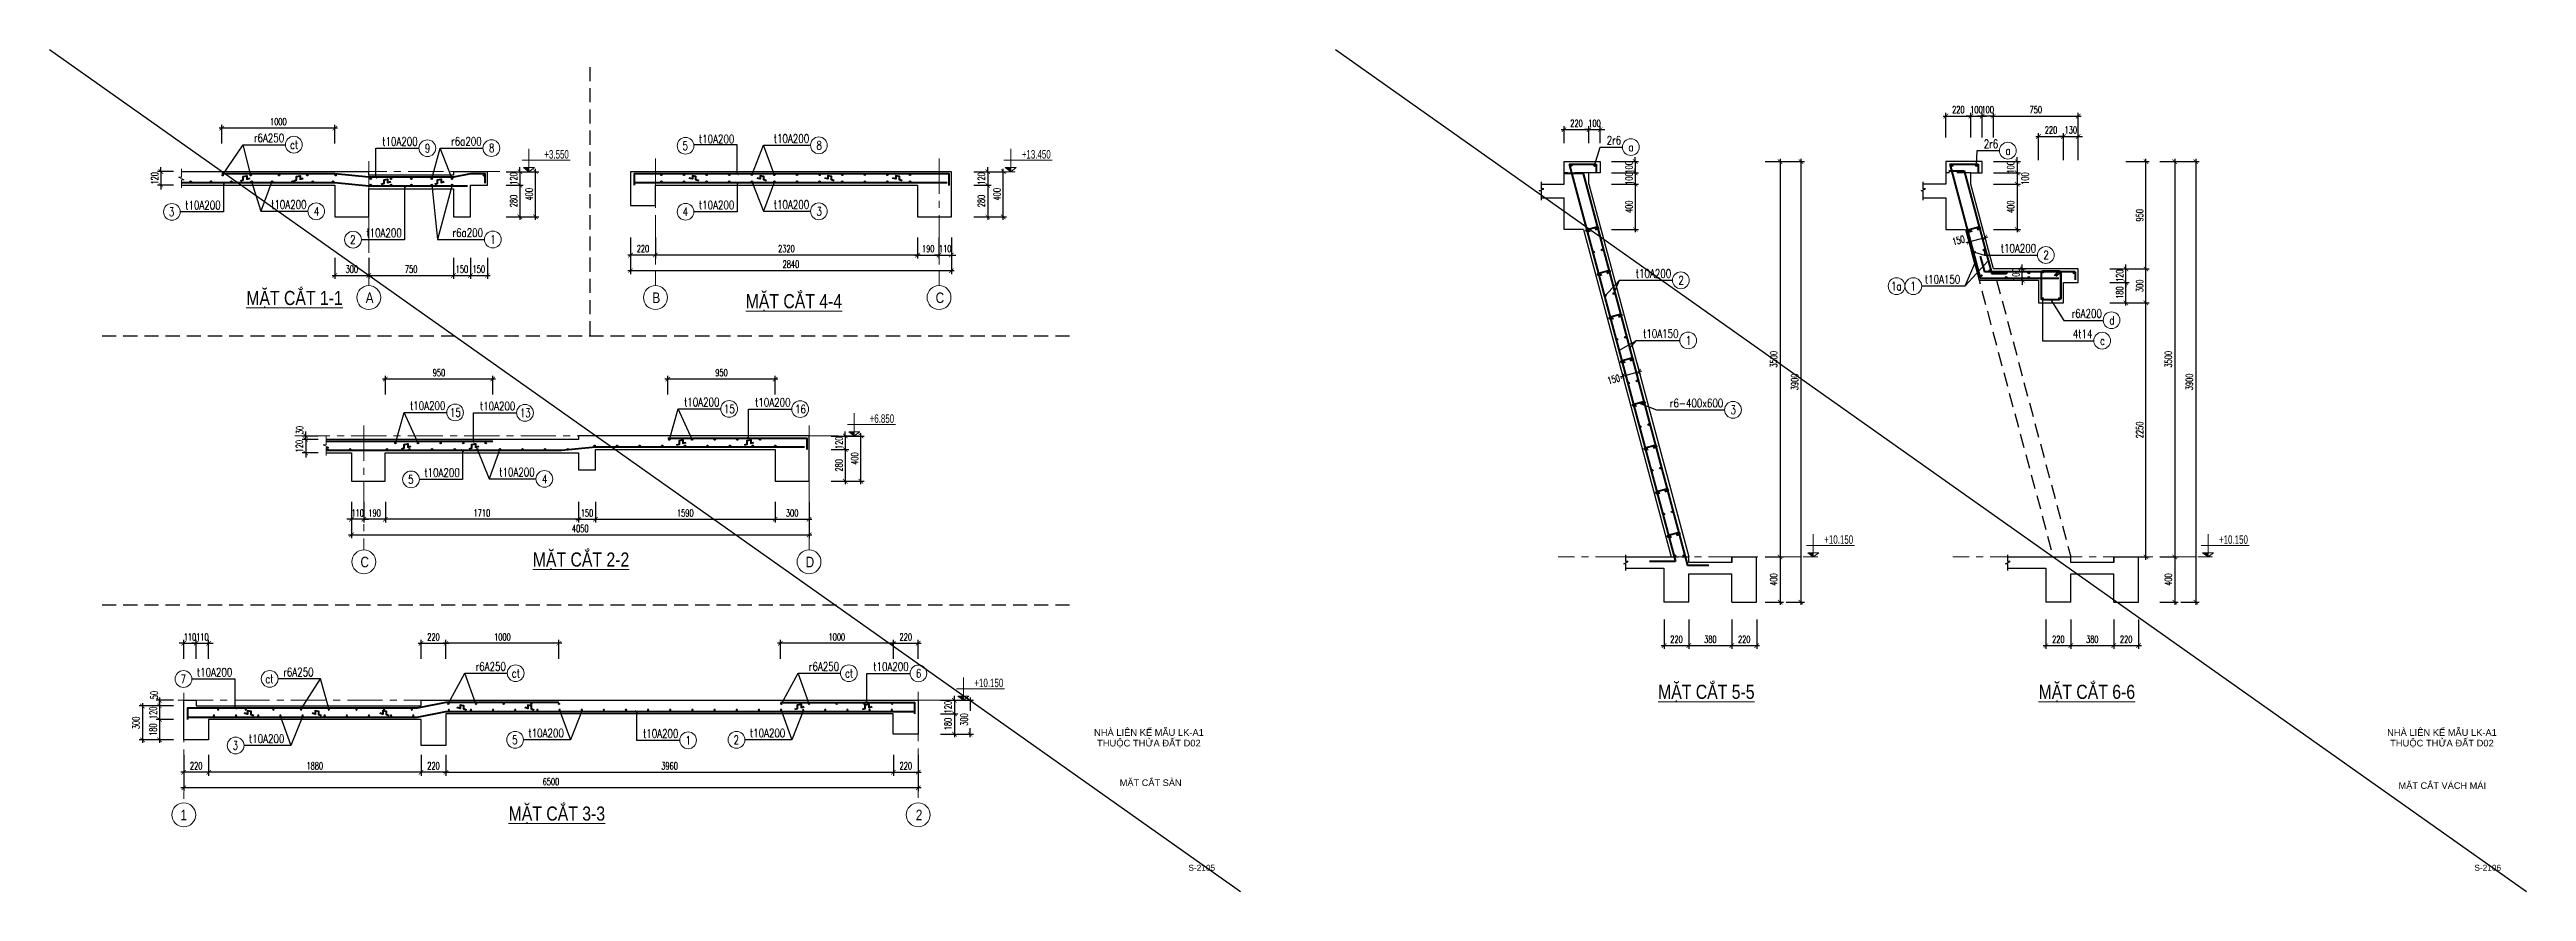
# Model space of a CAD drawing. Header units: millimetres. Extents: x -529861 to -223882, y -171969 to 61504.
# Drawn here: x -333111 to -311189, y -49469 to -42016 of the extents above; entities that cross this region are included whole.
import ezdxf
from ezdxf.enums import TextEntityAlignment as Align

# ---------------------------------------------------------------- set-up
doc = ezdxf.new("R2010")
doc.units = ezdxf.units.MM
doc.header["$LTSCALE"] = 5000
for name, pattern in [('$0$HIDDEN', [0.375, 0.25, -0.125]), ('CENTER', [2, 1.25, -0.25, 0.25, -0.25]), ('CENTER2', [1.125, 0.75, -0.125, 0.125, -0.125]), ('HIDDEN', [0.375, 0.25, -0.125]), ('HIDDEN2', [0.1875, 0.125, -0.0625])]:
    doc.linetypes.add(name, pattern=pattern)
doc.layers.get('Defpoints').update_dxf_attribs({"color": 143})
for name, color, linetype, lineweight in [('G-ANNO-TTLB', 7, 'Continuous', 18), ('kata_thep chu', 1, 'Continuous', 35), ('KC-CENTER', 5, 'CENTER2', 15), ('KC-DIM', 1, 'Continuous', 20), ('KC-HATCH', 8, 'Continuous', 15), ('KC-LEADER', 153, 'Continuous', 20), ('KC-NET THUONG', 255, 'Continuous', 18), ('KC-NETMANH', 8, 'Continuous', 20), ('KC-TEXT', 4, 'Continuous', 20), ('KTV-KT-TEXT CHU', 7, 'Continuous', 9), ('S- Concrete', 4, 'Continuous', 25), ('S- Rien', 3, 'Continuous', 50), ('S-Concrete', 4, 'Continuous', 25), ('S-dims', 8, 'Continuous', 18), ('S-hidden', 9, 'HIDDEN2', 25), ('S-steel sub', 11, 'Continuous', 50)]:
    doc.layers.add(name, color=color, linetype=linetype, lineweight=lineweight)
for name, color, linetype in [('KC_DIM', 1, 'Continuous'), ('KCS_AXIS', 18, 'CENTER'), ('KCS_HIDDEN', 8, 'HIDDEN'), ('KCS_SNODE', 6, 'Continuous'), ('KCS_STEEL', 4, 'Continuous'), ('KCS_TEXT_BANVE_SO', 1, 'Continuous'), ('KCS_TEXT_BANVE_TEN', 162, 'Continuous')]:
    doc.layers.add(name, color=color, linetype=linetype)
doc.layers.add('KCS_Plotter', color=11, linetype='Continuous', plot=False)
doc.styles.add('$0$Arial', font='arial.ttf')
doc.styles.add('ARIAL', font='arial.ttf')
doc.styles.add('Arial_13', font='arial.ttf', dxfattribs={"height": 2.5})
doc.styles.add('Arial_14', font='arial.ttf', dxfattribs={"height": 2.5})
doc.styles.add('CHUC HOA MANH', font='chhbg.shx', dxfattribs={"width": 0.65})
doc.styles.add('VNCC-Arial', font='arial.ttf', dxfattribs={"width": 0.75})
doc.styles.add('VNCC-vnsimli', font='vnsimli.shx', dxfattribs={"width": 0.75})
doc.styles.add('vnsimli', font='vnsimli.shx')
doc.styles.add('vnsimpli', font='vnsimli.shx', dxfattribs={"width": 0.65})
doc.dimstyles.new('DIM75X2', dxfattribs={"dimtxt": 187.5, "dimasz": 80, "dimexe": 60, "dimexo": 0, "dimgap": 50, "dimtad": 1, "dimdec": 0, "dimlfac": 0.5, "dimzin": 0, "dimdsep": 46, "dimtxsty": 'VNCC-Arial', "dimblk1": 'ARCHTICK', "dimblk2": 'ARCHTICK', "dimsah": 1, "dimcen": 150, "dimdle": 60, "dimclrd": 256, "dimclre": 256, "dimclrt": 4, "dimadec": 0, "dimazin": 0, "dimtfac": 1, "dimtdec": 0, "dimtix": 1, "dimtmove": 2, "dimatfit": 3, "dimfxl": 1, "dimtvp": 0.833333, "dimtolj": 1, "dimtzin": 0, "dimarcsym": 0})
doc.dimstyles.new('KCS_DIM75', dxfattribs={"dimscale": 75, "dimtxt": 2.5, "dimasz": 1.6, "dimexe": 1.2, "dimexo": 0, "dimgap": 1, "dimtad": 1, "dimdec": 0, "dimzin": 0, "dimdsep": 46, "dimtxsty": 'vnsimpli', "dimblk": 'ARCHTICK', "dimcen": 0, "dimdle": 1, "dimclrd": 256, "dimclre": 256, "dimclrt": 2, "dimadec": 0, "dimazin": 0, "dimtfac": 1, "dimtdec": 0, "dimtix": 1, "dimtmove": 2, "dimatfit": 3, "dimfxl": 1, "dimtolj": 1, "dimtzin": 0, "dimarcsym": 0})

msp = doc.modelspace()

# ---------------------------------------------------------------- texts
at = {"layer": 'G-ANNO-TTLB', "lineweight": 9, "attachment_point": 1}
for s, insert, char_height, width, style in [('NHÀ LIÊN K', (-323866.79, -48032.13), 59.211, 556.3334, 'Arial_13'), ('THU', (-323840.16, -48126.13), 59.211, 206.9636, 'Arial_13'), ('\\fArial|b0|i0|c254|p34|;Ộ', (-323669.4, -48126.13), 59.211, 77.8487, 'Arial_14'), ('C TH', (-323605.17, -48126.13), 59.211, 235.4448, 'Arial_13'), ('\\fArial|b0|i0|c254|p34|;Ử', (-323410.91, -48126.13), 59.211, 85.4437, 'Arial_14'), ('\\fArial|b0|i0|c254|p34|;Ế', (-323407.77, -48032.13), 59.211, 66.4562, 'Arial_14'), ('A ', (-323340.41, -48126.13), 59.211, 94.9374, 'Arial_13'), (' M', (-323352.94, -48032.13), 59.211, 110.1274, 'Arial_13'), ('\\fArial|b0|i0|c254|p34|;Ẫ', (-323262.08, -48032.13), 59.211, 66.4562, 'Arial_14'), ('Đ', (-323262.08, -48126.13), 59.21, 72.1525, 'Arial_13'), ('\\fArial|b0|i0|c254|p34|;Ấ', (-323202.55, -48126.13), 59.211, 66.4562, 'Arial_14'), ('U LK-A1', (-323207.25, -48032.13), 59.211, 377.851, 'Arial_13'), ('T D02', (-323147.71, -48126.13), 59.211, 273.4198, 'Arial_13'), ('NHÀ LIÊN K', (-312422.74, -48032.13), 59.211, 556.3334, 'Arial_13'), ('THU', (-312396.11, -48126.13), 59.211, 206.9636, 'Arial_13'), ('\\fArial|b0|i0|c254|p34|;Ộ', (-312225.34, -48126.13), 59.211, 77.8487, 'Arial_14'), ('C TH', (-312161.11, -48126.13), 59.211, 235.4448, 'Arial_13'), ('\\fArial|b0|i0|c254|p34|;Ử', (-311966.85, -48126.13), 59.211, 85.4437, 'Arial_14'), ('\\fArial|b0|i0|c254|p34|;Ế', (-311963.72, -48032.13), 59.211, 66.4562, 'Arial_14'), ('A ', (-311896.35, -48126.13), 59.211, 94.9374, 'Arial_13'), (' M', (-311908.89, -48032.13), 59.211, 110.1274, 'Arial_13'), ('\\fArial|b0|i0|c254|p34|;Ẫ', (-311818.02, -48032.13), 59.211, 66.4562, 'Arial_14'), ('Đ', (-311818.02, -48126.13), 59.21, 72.1525, 'Arial_13'), ('\\fArial|b0|i0|c254|p34|;Ấ', (-311758.49, -48126.13), 59.211, 66.4562, 'Arial_14'), ('U LK-A1', (-311763.19, -48032.13), 59.211, 377.851, 'Arial_13'), ('T D02', (-311703.66, -48126.13), 59.211, 273.4198, 'Arial_13')]:
    msp.add_mtext(s, dxfattribs=dict(at, insert=insert, char_height=char_height, width=width, style=style))
at = {"layer": 'KC-TEXT', "style": 'ARIAL', "width": 0.8}
for s, p in [('%%UMẶT CẮT 1-1', (-330942.96, -44277.5)), ('%%UMẶT CẮT 4-4', (-326523.03, -44306)), ('%%UMẶT CẮT 2-2', (-328406.97, -46593.03)), ('%%UMẶT CẮT 5-5', (-318447.76, -47764.3)), ('%%UMẶT CẮT 6-6', (-315079.93, -47764.3)), ('%%UMẶT CẮT 3-3', (-328621.09, -48841.86))]:
    msp.add_text(s, height=125, dxfattribs=at).set_placement(p, align=Align.CENTER)
at = {"layer": 'KCS_TEXT_BANVE_SO', "linetype": 'ByBlock', "style": 'Arial_13'}
for s, p in [('S-2105', (-323031.52, -49285.26)), ('S-2106', (-311649.99, -49285.26))]:
    msp.add_text(s, height=52.488, dxfattribs=at).set_placement(p)
at = {"layer": 'KCS_TEXT_BANVE_TEN', "linetype": 'ByBlock', "style": 'Arial_13'}
for s, p in [('MẶT CẮT SÀN', (-323639.31, -48535.62)), ('MẶT CẮT VÁCH MÁI', (-312320.98, -48560.88))]:
    msp.add_text(s, height=58.32, dxfattribs=at).set_placement(p)

# ---------------------------------------------------------------- blocks, each defined once
blk = doc.blocks.new('_ArchTick')
at = {"color": 0, "linetype": 'ByBlock', "const_width": 0.15}
blk.add_lwpolyline([(-0.5, -0.5), (0.5, 0.5)], dxfattribs=at)
blk = doc.blocks.new('*D545')
at = {"layer": 'Defpoints', "color": 0, "linetype": 'ByBlock', "ltscale": 1500, "transparency": 16777216}
for p in [(-330586, -43861), (-330286, -43861), (-330286, -44016)]:
    blk.add_point(p, dxfattribs=at)
at = {"layer": 'S-dims', "linetype": 'ByBlock', "lineweight": -2, "ltscale": 1500, "transparency": 16777216}
for p, q in [((-330611, -44016), (-330261, -44016)), ((-330586, -43861), (-330586, -44046)), ((-330286, -43861), (-330286, -44046))]:
    blk.add_line(p, q, dxfattribs=at)
at = {"layer": 'S-dims', "linetype": 'ByBlock', "lineweight": -2, "ltscale": 1500, "transparency": 16777216, "xscale": 40, "yscale": 40, "zscale": 40, "rotation": 180}
blk.add_blockref('_ArchTick', (-330586, -44016), dxfattribs=at)
at = {"layer": 'S-dims', "linetype": 'ByBlock', "lineweight": -2, "ltscale": 1500, "transparency": 16777216, "xscale": 40, "yscale": 40, "zscale": 40}
blk.add_blockref('_ArchTick', (-330286, -44016), dxfattribs=at)
at = {"layer": 'S-dims', "color": 2, "linetype": 'ByBlock', "ltscale": 1500, "transparency": 16777216, "insert": (-330436, -43960), "char_height": 62.5, "attachment_point": 5, "style": 'vnsimpli'}
blk.add_mtext('\\A1;300', dxfattribs=at)
blk = doc.blocks.new('*D546')
at = {"layer": 'Defpoints', "color": 0, "linetype": 'ByBlock', "ltscale": 1500, "transparency": 16777216}
for p in [(-330286, -43861), (-329536, -43861), (-329536, -44016)]:
    blk.add_point(p, dxfattribs=at)
at = {"layer": 'S-dims', "linetype": 'ByBlock', "lineweight": -2, "ltscale": 1500, "transparency": 16777216}
for p, q in [((-330311, -44016), (-329511, -44016)), ((-330286, -43861), (-330286, -44046)), ((-329536, -43861), (-329536, -44046))]:
    blk.add_line(p, q, dxfattribs=at)
at = {"layer": 'S-dims', "linetype": 'ByBlock', "lineweight": -2, "ltscale": 1500, "transparency": 16777216, "xscale": 40, "yscale": 40, "zscale": 40, "rotation": 180}
blk.add_blockref('_ArchTick', (-330286, -44016), dxfattribs=at)
at = {"layer": 'S-dims', "linetype": 'ByBlock', "lineweight": -2, "ltscale": 1500, "transparency": 16777216, "xscale": 40, "yscale": 40, "zscale": 40}
blk.add_blockref('_ArchTick', (-329536, -44016), dxfattribs=at)
at = {"layer": 'S-dims', "color": 2, "linetype": 'ByBlock', "ltscale": 1500, "transparency": 16777216, "insert": (-329911, -43960), "char_height": 62.5, "attachment_point": 5, "style": 'vnsimpli'}
blk.add_mtext('\\A1;750', dxfattribs=at)
blk = doc.blocks.new('*D547')
at = {"layer": 'Defpoints', "color": 0, "linetype": 'ByBlock', "ltscale": 1500, "transparency": 16777216}
for p in [(-329536, -43861), (-329386, -43861), (-329386, -44016)]:
    blk.add_point(p, dxfattribs=at)
at = {"layer": 'S-dims', "linetype": 'ByBlock', "lineweight": -2, "ltscale": 1500, "transparency": 16777216}
for p, q in [((-329561, -44016), (-329361, -44016)), ((-329536, -43861), (-329536, -44046)), ((-329386, -43861), (-329386, -44046))]:
    blk.add_line(p, q, dxfattribs=at)
at = {"layer": 'S-dims', "linetype": 'ByBlock', "lineweight": -2, "ltscale": 1500, "transparency": 16777216, "xscale": 40, "yscale": 40, "zscale": 40, "rotation": 180}
blk.add_blockref('_ArchTick', (-329536, -44016), dxfattribs=at)
at = {"layer": 'S-dims', "linetype": 'ByBlock', "lineweight": -2, "ltscale": 1500, "transparency": 16777216, "xscale": 40, "yscale": 40, "zscale": 40}
blk.add_blockref('_ArchTick', (-329386, -44016), dxfattribs=at)
at = {"layer": 'S-dims', "color": 2, "linetype": 'ByBlock', "ltscale": 1500, "transparency": 16777216, "insert": (-329461, -43960), "char_height": 62.5, "attachment_point": 5, "style": 'vnsimpli'}
blk.add_mtext('\\A1;150', dxfattribs=at)
blk = doc.blocks.new('$0$A$C73BF527F')
at = {"layer": 'KTV-KT-TEXT CHU'}
blk.add_circle((-375, 0), 375, dxfattribs=at)
at = {"layer": 'KTV-KT-TEXT CHU', "linetype": '$0$HIDDEN', "style": '$0$Arial', "width": 0.8}
blk.add_attdef('KI-HIEU', text='', height=450, dxfattribs=at).set_placement((-375, 0), align=Align.MIDDLE_CENTER)
blk = doc.blocks.new('cotcao1')
at = {"layer": 'KC-NETMANH'}
for p, q in [((901, 0), (-150, 0)), ((0, 249), (0, -251)), ((0, -251), (-120, -161)), ((120, -161), (-120, -161)), ((0, -251), (120, -161))]:
    blk.add_line(p, q, dxfattribs=at)
blk.add_lwpolyline([(99, -251), (-224, -251)], dxfattribs=at)
blk.add_solid([(0, -251), (0, -161), (-120, -161)], dxfattribs=at)
at = {"layer": 'KC-TEXT', "style": 'CHUC HOA MANH', "width": 0.7}
for tag, height, p in [('%%P0.000', 200, (1360, 37)), ('TANG1', 150, (1169, -239))]:
    blk.add_attdef(tag, text='', height=height, dxfattribs=at).set_placement(p, align=Align.RIGHT)
blk = doc.blocks.new('*D548')
at = {"layer": 'Defpoints', "color": 0, "linetype": 'ByBlock', "ltscale": 1500, "transparency": 16777216}
for p in [(-329071, -43097), (-329071, -43217), (-328948, -43217)]:
    blk.add_point(p, dxfattribs=at)
at = {"layer": 'S-dims', "linetype": 'ByBlock', "lineweight": -2, "ltscale": 1500, "transparency": 16777216}
for p, q in [((-329071, -43097), (-328918, -43097)), ((-328948, -43097), (-328948, -43057)), ((-328948, -43097), (-328948, -43217)), ((-329071, -43217), (-328918, -43217)), ((-328948, -43217), (-328948, -43257))]:
    blk.add_line(p, q, dxfattribs=at)
at = {"layer": 'S-dims', "linetype": 'ByBlock', "lineweight": -2, "ltscale": 1500, "transparency": 16777216, "xscale": 40, "yscale": 40, "zscale": 40}
for p, rotation in [((-328948, -43097), 270), ((-328948, -43217), 90)]:
    blk.add_blockref('_ArchTick', p, dxfattribs=dict(at, rotation=rotation))
at = {"layer": 'S-dims', "color": 2, "linetype": 'ByBlock', "ltscale": 1500, "transparency": 16777216, "insert": (-329004, -43157), "char_height": 62.5, "attachment_point": 5, "rotation": 90, "style": 'vnsimpli'}
blk.add_mtext('\\A1;120', dxfattribs=at)
blk = doc.blocks.new('*D549')
at = {"layer": 'Defpoints', "color": 0, "linetype": 'ByBlock', "ltscale": 1500, "transparency": 16777216}
for p in [(-329071, -43217), (-329071, -43497), (-328948, -43497)]:
    blk.add_point(p, dxfattribs=at)
at = {"layer": 'S-dims', "linetype": 'ByBlock', "lineweight": -2, "ltscale": 1500, "transparency": 16777216}
for p, q in [((-329071, -43217), (-328918, -43217)), ((-328948, -43192), (-328948, -43522)), ((-329071, -43497), (-328918, -43497))]:
    blk.add_line(p, q, dxfattribs=at)
at = {"layer": 'S-dims', "linetype": 'ByBlock', "lineweight": -2, "ltscale": 1500, "transparency": 16777216, "xscale": 40, "yscale": 40, "zscale": 40}
for p, rotation in [((-328948, -43217), 90), ((-328948, -43497), 270)]:
    blk.add_blockref('_ArchTick', p, dxfattribs=dict(at, rotation=rotation))
at = {"layer": 'S-dims', "color": 2, "linetype": 'ByBlock', "ltscale": 1500, "transparency": 16777216, "insert": (-329004, -43357), "char_height": 62.5, "attachment_point": 5, "rotation": 90, "style": 'vnsimpli'}
blk.add_mtext('\\A1;280', dxfattribs=at)
blk = doc.blocks.new('*D550')
at = {"layer": 'Defpoints', "color": 0, "linetype": 'ByBlock', "ltscale": 1500, "transparency": 16777216}
for p in [(-329071, -43097), (-328810, -43097), (-329071, -43497)]:
    blk.add_point(p, dxfattribs=at)
at = {"layer": 'S-dims', "linetype": 'ByBlock', "lineweight": -2, "ltscale": 1500, "transparency": 16777216}
for p, q in [((-329071, -43097), (-328780, -43097)), ((-328810, -43522), (-328810, -43072)), ((-329071, -43497), (-328780, -43497))]:
    blk.add_line(p, q, dxfattribs=at)
at = {"layer": 'S-dims', "linetype": 'ByBlock', "lineweight": -2, "ltscale": 1500, "transparency": 16777216, "xscale": 40, "yscale": 40, "zscale": 40}
for p, rotation in [((-328810, -43097), 90), ((-328810, -43497), 270)]:
    blk.add_blockref('_ArchTick', p, dxfattribs=dict(at, rotation=rotation))
at = {"layer": 'S-dims', "color": 2, "linetype": 'ByBlock', "ltscale": 1500, "transparency": 16777216, "insert": (-328866, -43297), "char_height": 62.5, "attachment_point": 5, "rotation": 90, "style": 'vnsimpli'}
blk.add_mtext('\\A1;400', dxfattribs=at)
blk = doc.blocks.new('KCS_SNODE')
at = {"layer": 'KCS_SNODE'}
blk.add_hatch(color=256, dxfattribs=at).paths.add_polyline_path([(-10, 0, 1), (10, 0, 1)])
blk.add_circle((0, 0), 10, dxfattribs=at)
blk = doc.blocks.new('*U488')
at = {"layer": 'KCS_STEEL', "xscale": 2.4, "yscale": 2.4, "zscale": 2.4}
blk.add_blockref('KCS_SNODE', (0, 0), dxfattribs=at)
blk = doc.blocks.new('*U519')
at = {"layer": 'KC-DIM', "color": 0, "linetype": 'ByBlock', "lineweight": -2, "transparency": 16777216, "xscale": 0.25, "yscale": 0.25, "zscale": 0.25}
blk.add_blockref('*U488', (0, 0), dxfattribs=at)
blk = doc.blocks.new('*U520')
at = {"layer": 'KCS_AXIS', "color": 0, "linetype": 'ByBlock', "lineweight": -2, "transparency": 16777216}
for p in [(0, 0), (180, 0), (360, 0), (540, 0), (720, 0)]:
    blk.add_blockref('*U519', p, dxfattribs=at)
blk = doc.blocks.new('*U521')
at = {"layer": 'KC-DIM', "color": 0, "linetype": 'ByBlock', "lineweight": -2, "transparency": 16777216, "xscale": 0.25, "yscale": 0.25, "zscale": 0.25}
blk.add_blockref('*U488', (0, 0), dxfattribs=at)
blk = doc.blocks.new('*U522')
at = {"layer": 'KCS_AXIS', "color": 0, "linetype": 'ByBlock', "lineweight": -2, "transparency": 16777216}
for p in [(0, 0), (180, 0), (360, 0), (540, 0), (720, 0)]:
    blk.add_blockref('*U521', p, dxfattribs=at)
blk = doc.blocks.new('*U523')
at = {"layer": 'KC-DIM', "color": 0, "linetype": 'ByBlock', "lineweight": -2, "transparency": 16777216, "xscale": 0.25, "yscale": 0.25, "zscale": 0.25}
blk.add_blockref('*U488', (0, 0), dxfattribs=at)
blk = doc.blocks.new('*U524')
at = {"layer": 'KCS_AXIS', "color": 0, "linetype": 'ByBlock', "lineweight": -2, "transparency": 16777216}
for p in [(0, 0), (180, 0), (360, 0), (540, 0), (720, 0), (900, 0), (1080, 0), (1260, 0)]:
    blk.add_blockref('*U523', p, dxfattribs=at)
blk = doc.blocks.new('*U525')
at = {"layer": 'KC-DIM', "color": 0, "linetype": 'ByBlock', "lineweight": -2, "transparency": 16777216, "xscale": 0.25, "yscale": 0.25, "zscale": 0.25}
blk.add_blockref('*U488', (0, 0), dxfattribs=at)
blk = doc.blocks.new('*U526')
at = {"layer": 'KCS_AXIS', "color": 0, "linetype": 'ByBlock', "lineweight": -2, "transparency": 16777216}
for p in [(0, 0), (250, 0), (500, 0), (750, 0), (1000, 0)]:
    blk.add_blockref('*U525', p, dxfattribs=at)
blk = doc.blocks.new('*D551')
at = {"layer": 'Defpoints', "color": 0, "linetype": 'ByBlock', "ltscale": 1500, "transparency": 16777216}
for p in [(-331586, -42711), (-331586, -42849), (-330586, -42849)]:
    blk.add_point(p, dxfattribs=at)
at = {"layer": 'S-dims', "linetype": 'ByBlock', "lineweight": -2, "ltscale": 1500, "transparency": 16777216}
for p, q in [((-330561, -42711), (-331611, -42711)), ((-331586, -42849), (-331586, -42681)), ((-330586, -42849), (-330586, -42681))]:
    blk.add_line(p, q, dxfattribs=at)
at = {"layer": 'S-dims', "linetype": 'ByBlock', "lineweight": -2, "ltscale": 1500, "transparency": 16777216, "xscale": 40, "yscale": 40, "zscale": 40, "rotation": 180}
blk.add_blockref('_ArchTick', (-331586, -42711), dxfattribs=at)
at = {"layer": 'S-dims', "linetype": 'ByBlock', "lineweight": -2, "ltscale": 1500, "transparency": 16777216, "xscale": 40, "yscale": 40, "zscale": 40}
blk.add_blockref('_ArchTick', (-330586, -42711), dxfattribs=at)
at = {"layer": 'S-dims', "color": 2, "linetype": 'ByBlock', "ltscale": 1500, "transparency": 16777216, "insert": (-331086, -42655), "char_height": 62.5, "attachment_point": 5, "style": 'vnsimpli'}
blk.add_mtext('\\A1;1000', dxfattribs=at)
blk = doc.blocks.new('*U527')
at = {"layer": 'S- Rien'}
blk.add_lwpolyline([(-42, -22), (-18, -15), (-18, 16), (14, 22), (14, -7), (42, 1)], dxfattribs=at)
blk = doc.blocks.new('*U528')
at = {"layer": 'S- Rien', "color": 0, "linetype": 'ByBlock', "lineweight": -2, "transparency": 16777216}
for p in [(0, 0), (473, 0)]:
    blk.add_blockref('*U527', p, dxfattribs=at)
blk = doc.blocks.new('Ghi chu thep')
at = {"layer": 'KC-TEXT', "color": 7, "ltscale": 10}
blk.add_circle((-108, 0), 95.2, dxfattribs=at)
at = {"layer": 'KC-TEXT', "color": 7, "ltscale": 3, "style": 'vnsimli', "width": 0.75}
blk.add_attdef('ID', text='', height=96.2, dxfattribs=at).set_placement((-32, 47), align=Align.MIDDLE_CENTER)
at = {"layer": 'KC-TEXT', "color": 7, "ltscale": 3, "style": 'VNCC-vnsimli', "width": 0.7}
blk.add_attdef('NHAPSL', text='', height=96.2, dxfattribs=at).set_placement((37, -19), align=Align.BOTTOM_LEFT)
blk = doc.blocks.new('*D552')
at = {"layer": 'Defpoints', "color": 0, "linetype": 'ByBlock', "ltscale": 1500, "transparency": 16777216}
for p in [(-329823, -48259), (-329823, -48414), (-329603, -48259)]:
    blk.add_point(p, dxfattribs=at)
at = {"layer": 'S-dims', "linetype": 'ByBlock', "lineweight": -2, "ltscale": 1500, "transparency": 16777216}
for p, q in [((-329578, -48414), (-329848, -48414)), ((-329823, -48259), (-329823, -48444)), ((-329603, -48259), (-329603, -48444))]:
    blk.add_line(p, q, dxfattribs=at)
at = {"layer": 'S-dims', "linetype": 'ByBlock', "lineweight": -2, "ltscale": 1500, "transparency": 16777216, "xscale": 40, "yscale": 40, "zscale": 40, "rotation": 180}
blk.add_blockref('_ArchTick', (-329823, -48414), dxfattribs=at)
at = {"layer": 'S-dims', "linetype": 'ByBlock', "lineweight": -2, "ltscale": 1500, "transparency": 16777216, "xscale": 40, "yscale": 40, "zscale": 40}
blk.add_blockref('_ArchTick', (-329603, -48414), dxfattribs=at)
at = {"layer": 'S-dims', "color": 2, "linetype": 'ByBlock', "ltscale": 1500, "transparency": 16777216, "insert": (-329713, -48357), "char_height": 62.5, "attachment_point": 5, "style": 'vnsimpli'}
blk.add_mtext('\\A1;220', dxfattribs=at)
blk = doc.blocks.new('*D553')
at = {"layer": 'Defpoints', "color": 0, "linetype": 'ByBlock', "ltscale": 1500, "transparency": 16777216}
for p in [(-331703, -48259), (-331703, -48414), (-329823, -48259)]:
    blk.add_point(p, dxfattribs=at)
at = {"layer": 'S-dims', "linetype": 'ByBlock', "lineweight": -2, "ltscale": 1500, "transparency": 16777216}
for p, q in [((-329798, -48414), (-331728, -48414)), ((-331703, -48259), (-331703, -48444)), ((-329823, -48259), (-329823, -48444))]:
    blk.add_line(p, q, dxfattribs=at)
at = {"layer": 'S-dims', "linetype": 'ByBlock', "lineweight": -2, "ltscale": 1500, "transparency": 16777216, "xscale": 40, "yscale": 40, "zscale": 40, "rotation": 180}
blk.add_blockref('_ArchTick', (-331703, -48414), dxfattribs=at)
at = {"layer": 'S-dims', "linetype": 'ByBlock', "lineweight": -2, "ltscale": 1500, "transparency": 16777216, "xscale": 40, "yscale": 40, "zscale": 40}
blk.add_blockref('_ArchTick', (-329823, -48414), dxfattribs=at)
at = {"layer": 'S-dims', "color": 2, "linetype": 'ByBlock', "ltscale": 1500, "transparency": 16777216, "insert": (-330763, -48357), "char_height": 62.5, "attachment_point": 5, "style": 'vnsimpli'}
blk.add_mtext('\\A1;1880', dxfattribs=at)
blk = doc.blocks.new('*D554')
at = {"layer": 'Defpoints', "color": 0, "linetype": 'ByBlock', "ltscale": 1500, "transparency": 16777216}
for p in [(-331923, -48259), (-331923, -48414), (-331703, -48259)]:
    blk.add_point(p, dxfattribs=at)
at = {"layer": 'S-dims', "linetype": 'ByBlock', "lineweight": -2, "ltscale": 1500, "transparency": 16777216}
for p, q in [((-331678, -48414), (-331948, -48414)), ((-331923, -48259), (-331923, -48444)), ((-331703, -48259), (-331703, -48444))]:
    blk.add_line(p, q, dxfattribs=at)
at = {"layer": 'S-dims', "linetype": 'ByBlock', "lineweight": -2, "ltscale": 1500, "transparency": 16777216, "xscale": 40, "yscale": 40, "zscale": 40, "rotation": 180}
blk.add_blockref('_ArchTick', (-331923, -48414), dxfattribs=at)
at = {"layer": 'S-dims', "linetype": 'ByBlock', "lineweight": -2, "ltscale": 1500, "transparency": 16777216, "xscale": 40, "yscale": 40, "zscale": 40}
blk.add_blockref('_ArchTick', (-331703, -48414), dxfattribs=at)
at = {"layer": 'S-dims', "color": 2, "linetype": 'ByBlock', "ltscale": 1500, "transparency": 16777216, "insert": (-331813, -48357), "char_height": 62.5, "attachment_point": 5, "style": 'vnsimpli'}
blk.add_mtext('\\A1;220', dxfattribs=at)
blk = doc.blocks.new('*D555')
at = {"layer": 'Defpoints', "color": 0, "linetype": 'ByBlock', "ltscale": 1500, "transparency": 16777216}
for p in [(-331923, -48259), (-325423, -48259), (-331923, -48552)]:
    blk.add_point(p, dxfattribs=at)
at = {"layer": 'S-dims', "linetype": 'ByBlock', "lineweight": -2, "ltscale": 1500, "transparency": 16777216}
for p, q in [((-331923, -48259), (-331923, -48582)), ((-325423, -48259), (-325423, -48582)), ((-325398, -48552), (-331948, -48552))]:
    blk.add_line(p, q, dxfattribs=at)
at = {"layer": 'S-dims', "linetype": 'ByBlock', "lineweight": -2, "ltscale": 1500, "transparency": 16777216, "xscale": 40, "yscale": 40, "zscale": 40, "rotation": 180}
blk.add_blockref('_ArchTick', (-331923, -48552), dxfattribs=at)
at = {"layer": 'S-dims', "linetype": 'ByBlock', "lineweight": -2, "ltscale": 1500, "transparency": 16777216, "xscale": 40, "yscale": 40, "zscale": 40}
blk.add_blockref('_ArchTick', (-325423, -48552), dxfattribs=at)
at = {"layer": 'S-dims', "color": 2, "linetype": 'ByBlock', "ltscale": 1500, "transparency": 16777216, "insert": (-328673, -48496), "char_height": 62.5, "attachment_point": 5, "style": 'vnsimpli'}
blk.add_mtext('\\A1;6500', dxfattribs=at)
blk = doc.blocks.new('*D556')
at = {"layer": 'Defpoints', "color": 0, "linetype": 'ByBlock', "ltscale": 1500, "transparency": 16777216}
for p in [(-329603, -48259), (-325643, -48259), (-325643, -48414)]:
    blk.add_point(p, dxfattribs=at)
at = {"layer": 'S-dims', "linetype": 'ByBlock', "lineweight": -2, "ltscale": 1500, "transparency": 16777216}
for p, q in [((-329628, -48414), (-325618, -48414)), ((-329603, -48259), (-329603, -48444)), ((-325643, -48259), (-325643, -48444))]:
    blk.add_line(p, q, dxfattribs=at)
at = {"layer": 'S-dims', "linetype": 'ByBlock', "lineweight": -2, "ltscale": 1500, "transparency": 16777216, "xscale": 40, "yscale": 40, "zscale": 40, "rotation": 180}
blk.add_blockref('_ArchTick', (-329603, -48414), dxfattribs=at)
at = {"layer": 'S-dims', "linetype": 'ByBlock', "lineweight": -2, "ltscale": 1500, "transparency": 16777216, "xscale": 40, "yscale": 40, "zscale": 40}
blk.add_blockref('_ArchTick', (-325643, -48414), dxfattribs=at)
at = {"layer": 'S-dims', "color": 2, "linetype": 'ByBlock', "ltscale": 1500, "transparency": 16777216, "insert": (-327623, -48357), "char_height": 62.5, "attachment_point": 5, "style": 'vnsimpli'}
blk.add_mtext('\\A1;3960', dxfattribs=at)
blk = doc.blocks.new('*D557')
at = {"layer": 'Defpoints', "color": 0, "linetype": 'ByBlock', "ltscale": 1500, "transparency": 16777216}
for p in [(-325643, -48259), (-325423, -48259), (-325423, -48414)]:
    blk.add_point(p, dxfattribs=at)
at = {"layer": 'S-dims', "linetype": 'ByBlock', "lineweight": -2, "ltscale": 1500, "transparency": 16777216}
for p, q in [((-325668, -48414), (-325398, -48414)), ((-325643, -48259), (-325643, -48444)), ((-325423, -48259), (-325423, -48444))]:
    blk.add_line(p, q, dxfattribs=at)
at = {"layer": 'S-dims', "linetype": 'ByBlock', "lineweight": -2, "ltscale": 1500, "transparency": 16777216, "xscale": 40, "yscale": 40, "zscale": 40, "rotation": 180}
blk.add_blockref('_ArchTick', (-325643, -48414), dxfattribs=at)
at = {"layer": 'S-dims', "linetype": 'ByBlock', "lineweight": -2, "ltscale": 1500, "transparency": 16777216, "xscale": 40, "yscale": 40, "zscale": 40}
blk.add_blockref('_ArchTick', (-325423, -48414), dxfattribs=at)
at = {"layer": 'S-dims', "color": 2, "linetype": 'ByBlock', "ltscale": 1500, "transparency": 16777216, "insert": (-325533, -48357), "char_height": 62.5, "attachment_point": 5, "style": 'vnsimpli'}
blk.add_mtext('\\A1;220', dxfattribs=at)
blk = doc.blocks.new('*D558')
at = {"layer": 'Defpoints', "color": 0, "linetype": 'ByBlock', "ltscale": 1500, "transparency": 16777216}
for p in [(-325226, -47777), (-325226, -47897), (-325102, -47897)]:
    blk.add_point(p, dxfattribs=at)
at = {"layer": 'S-dims', "linetype": 'ByBlock', "lineweight": -2, "ltscale": 1500, "transparency": 16777216}
for p, q in [((-325226, -47777), (-325072, -47777)), ((-325102, -47777), (-325102, -47737)), ((-325102, -47777), (-325102, -47897)), ((-325226, -47897), (-325072, -47897)), ((-325102, -47897), (-325102, -47937))]:
    blk.add_line(p, q, dxfattribs=at)
at = {"layer": 'S-dims', "linetype": 'ByBlock', "lineweight": -2, "ltscale": 1500, "transparency": 16777216, "xscale": 40, "yscale": 40, "zscale": 40}
for p, rotation in [((-325102, -47777), 270), ((-325102, -47897), 90)]:
    blk.add_blockref('_ArchTick', p, dxfattribs=dict(at, rotation=rotation))
at = {"layer": 'S-dims', "color": 2, "linetype": 'ByBlock', "ltscale": 1500, "transparency": 16777216, "insert": (-325158, -47837), "char_height": 62.5, "attachment_point": 5, "rotation": 90, "style": 'vnsimpli'}
blk.add_mtext('\\A1;120', dxfattribs=at)
blk = doc.blocks.new('*D559')
at = {"layer": 'Defpoints', "color": 0, "linetype": 'ByBlock', "ltscale": 1500, "transparency": 16777216}
for p in [(-325226, -47897), (-325226, -48077), (-325102, -48077)]:
    blk.add_point(p, dxfattribs=at)
at = {"layer": 'S-dims', "linetype": 'ByBlock', "lineweight": -2, "ltscale": 1500, "transparency": 16777216}
for p, q in [((-325226, -47897), (-325072, -47897)), ((-325102, -47872), (-325102, -48102)), ((-325226, -48077), (-325072, -48077))]:
    blk.add_line(p, q, dxfattribs=at)
at = {"layer": 'S-dims', "linetype": 'ByBlock', "lineweight": -2, "ltscale": 1500, "transparency": 16777216, "xscale": 40, "yscale": 40, "zscale": 40}
for p, rotation in [((-325102, -47897), 90), ((-325102, -48077), 270)]:
    blk.add_blockref('_ArchTick', p, dxfattribs=dict(at, rotation=rotation))
at = {"layer": 'S-dims', "color": 2, "linetype": 'ByBlock', "ltscale": 1500, "transparency": 16777216, "insert": (-325158, -47987), "char_height": 62.5, "attachment_point": 5, "rotation": 90, "style": 'vnsimpli'}
blk.add_mtext('\\A1;180', dxfattribs=at)
blk = doc.blocks.new('*D560')
at = {"layer": 'Defpoints', "color": 0, "linetype": 'ByBlock', "ltscale": 1500, "transparency": 16777216}
for p in [(-325226, -47777), (-324964, -47777), (-325226, -48077)]:
    blk.add_point(p, dxfattribs=at)
at = {"layer": 'S-dims', "linetype": 'ByBlock', "lineweight": -2, "ltscale": 1500, "transparency": 16777216}
for p, q in [((-325226, -47777), (-324934, -47777)), ((-324964, -47752), (-324964, -47869)), ((-325226, -48077), (-324934, -48077)), ((-324964, -48102), (-324964, -48024))]:
    blk.add_line(p, q, dxfattribs=at)
at = {"layer": 'S-dims', "linetype": 'ByBlock', "lineweight": -2, "ltscale": 1500, "transparency": 16777216, "xscale": 40, "yscale": 40, "zscale": 40}
for p, rotation in [((-324964, -47777), 90), ((-324964, -48077), 270)]:
    blk.add_blockref('_ArchTick', p, dxfattribs=dict(at, rotation=rotation))
at = {"layer": 'S-dims', "color": 2, "linetype": 'ByBlock', "ltscale": 1500, "transparency": 16777216, "insert": (-325016, -47947), "char_height": 62.5, "attachment_point": 5, "rotation": 90, "style": 'vnsimpli'}
blk.add_mtext('\\A1;300', dxfattribs=at)
blk = doc.blocks.new('*U529')
at = {"layer": 'KC-DIM', "color": 0, "linetype": 'ByBlock', "lineweight": -2, "transparency": 16777216, "xscale": 0.25, "yscale": 0.25, "zscale": 0.25}
blk.add_blockref('*U488', (0, 0), dxfattribs=at)
blk = doc.blocks.new('*U530')
at = {"layer": 'KCS_AXIS', "color": 0, "linetype": 'ByBlock', "lineweight": -2, "transparency": 16777216}
for p in [(0, 0), (196, 0), (392, 0), (588, 0), (784, 0), (980, 0), (1176, 0), (1372, 0), (1568, 0), (1764, 0), (1960, 0), (2156, 0), (2352, 0), (2548, 0), (2744, 0), (2940, 0), (3136, 0), (3332, 0), (3528, 0), (3724, 0), (3920, 0)]:
    blk.add_blockref('*U529', p, dxfattribs=at)
blk = doc.blocks.new('*U531')
at = {"layer": 'KC-DIM', "color": 0, "linetype": 'ByBlock', "lineweight": -2, "transparency": 16777216, "xscale": 0.25, "yscale": 0.25, "zscale": 0.25}
blk.add_blockref('*U488', (0, 0), dxfattribs=at)
blk = doc.blocks.new('*U532')
at = {"layer": 'KCS_AXIS', "color": 0, "linetype": 'ByBlock', "lineweight": -2, "transparency": 16777216}
for p in [(0, 0), (196, 0), (392, 0), (588, 0), (784, 0), (980, 0), (1176, 0), (1372, 0), (1568, 0), (1764, 0)]:
    blk.add_blockref('*U531', p, dxfattribs=at)
blk = doc.blocks.new('*U533')
at = {"layer": 'KC-DIM', "color": 0, "linetype": 'ByBlock', "lineweight": -2, "transparency": 16777216, "xscale": 0.25, "yscale": 0.25, "zscale": 0.25}
blk.add_blockref('*U488', (0, 0), dxfattribs=at)
blk = doc.blocks.new('*U534')
at = {"layer": 'KCS_AXIS', "color": 0, "linetype": 'ByBlock', "lineweight": -2, "transparency": 16777216}
for p in [(0, 0), (245, 0), (490, 0), (735, 0), (980, 0)]:
    blk.add_blockref('*U533', p, dxfattribs=at)
blk = doc.blocks.new('*U535')
at = {"layer": 'S- Rien'}
blk.add_lwpolyline([(-42, -22), (-18, -15), (-18, 16), (14, 22), (14, -7), (42, 1)], dxfattribs=at)
blk = doc.blocks.new('*U536')
at = {"layer": 'S- Rien', "color": 0, "linetype": 'ByBlock', "lineweight": -2, "transparency": 16777216}
for p in [(0, 0), (600, 0)]:
    blk.add_blockref('*U535', p, dxfattribs=at)
blk = doc.blocks.new('*D561')
at = {"layer": 'Defpoints', "color": 0, "linetype": 'ByBlock', "ltscale": 1500, "transparency": 16777216}
for p in [(-326643, -47272), (-326643, -47411), (-325643, -47411)]:
    blk.add_point(p, dxfattribs=at)
at = {"layer": 'S-dims', "linetype": 'ByBlock', "lineweight": -2, "ltscale": 1500, "transparency": 16777216}
for p, q in [((-325618, -47272), (-326668, -47272)), ((-326643, -47411), (-326643, -47242)), ((-325643, -47411), (-325643, -47242))]:
    blk.add_line(p, q, dxfattribs=at)
at = {"layer": 'S-dims', "linetype": 'ByBlock', "lineweight": -2, "ltscale": 1500, "transparency": 16777216, "xscale": 40, "yscale": 40, "zscale": 40, "rotation": 180}
blk.add_blockref('_ArchTick', (-326643, -47272), dxfattribs=at)
at = {"layer": 'S-dims', "linetype": 'ByBlock', "lineweight": -2, "ltscale": 1500, "transparency": 16777216, "xscale": 40, "yscale": 40, "zscale": 40}
blk.add_blockref('_ArchTick', (-325643, -47272), dxfattribs=at)
at = {"layer": 'S-dims', "color": 2, "linetype": 'ByBlock', "ltscale": 1500, "transparency": 16777216, "insert": (-326143, -47216), "char_height": 62.5, "attachment_point": 5, "style": 'vnsimpli'}
blk.add_mtext('\\A1;1000', dxfattribs=at)
blk = doc.blocks.new('*U541')
at = {"layer": 'KC-DIM', "color": 0, "linetype": 'ByBlock', "lineweight": -2, "transparency": 16777216, "xscale": 0.25, "yscale": 0.25, "zscale": 0.25}
blk.add_blockref('*U488', (0, 0), dxfattribs=at)
blk = doc.blocks.new('*U542')
at = {"layer": 'KCS_AXIS', "color": 0, "linetype": 'ByBlock', "lineweight": -2, "transparency": 16777216}
for p in [(0, 0), (245, 0), (490, 0), (735, 0), (980, 0), (1225, 0), (1470, 0), (1715, 0)]:
    blk.add_blockref('*U541', p, dxfattribs=at)
blk = doc.blocks.new('*U543')
at = {"layer": 'S- Rien'}
blk.add_lwpolyline([(-42, -22), (-18, -15), (-18, 16), (14, 22), (14, -7), (42, 1)], dxfattribs=at)
blk = doc.blocks.new('*U544')
at = {"layer": 'S- Rien', "color": 0, "linetype": 'ByBlock', "lineweight": -2, "transparency": 16777216}
for p in [(0, 0), (600, 0)]:
    blk.add_blockref('*U543', p, dxfattribs=at)
blk = doc.blocks.new('*D562')
at = {"layer": 'Defpoints', "color": 0, "linetype": 'ByBlock', "ltscale": 1500, "transparency": 16777216}
for p in [(-327969, -43680), (-325129, -43680), (-325129, -43973)]:
    blk.add_point(p, dxfattribs=at)
at = {"layer": 'S-dims', "linetype": 'ByBlock', "lineweight": -2, "ltscale": 1500, "transparency": 16777216}
for p, q in [((-327969, -43680), (-327969, -44003)), ((-325129, -43680), (-325129, -44003)), ((-327994, -43973), (-325104, -43973))]:
    blk.add_line(p, q, dxfattribs=at)
at = {"layer": 'S-dims', "linetype": 'ByBlock', "lineweight": -2, "ltscale": 1500, "transparency": 16777216, "xscale": 40, "yscale": 40, "zscale": 40, "rotation": 180}
blk.add_blockref('_ArchTick', (-327969, -43973), dxfattribs=at)
at = {"layer": 'S-dims', "linetype": 'ByBlock', "lineweight": -2, "ltscale": 1500, "transparency": 16777216, "xscale": 40, "yscale": 40, "zscale": 40}
blk.add_blockref('_ArchTick', (-325129, -43973), dxfattribs=at)
at = {"layer": 'S-dims', "color": 2, "linetype": 'ByBlock', "ltscale": 1500, "transparency": 16777216, "insert": (-326549, -43916), "char_height": 62.5, "attachment_point": 5, "style": 'vnsimpli'}
blk.add_mtext('\\A1;2840', dxfattribs=at)
blk = doc.blocks.new('*D563')
at = {"layer": 'Defpoints', "color": 0, "linetype": 'ByBlock', "ltscale": 1500, "transparency": 16777216}
for p in [(-327749, -43680), (-327749, -43835), (-325429, -43680)]:
    blk.add_point(p, dxfattribs=at)
at = {"layer": 'S-dims', "linetype": 'ByBlock', "lineweight": -2, "ltscale": 1500, "transparency": 16777216}
for p, q in [((-325404, -43835), (-327774, -43835)), ((-327749, -43680), (-327749, -43865)), ((-325429, -43680), (-325429, -43865))]:
    blk.add_line(p, q, dxfattribs=at)
at = {"layer": 'S-dims', "linetype": 'ByBlock', "lineweight": -2, "ltscale": 1500, "transparency": 16777216, "xscale": 40, "yscale": 40, "zscale": 40, "rotation": 180}
blk.add_blockref('_ArchTick', (-327749, -43835), dxfattribs=at)
at = {"layer": 'S-dims', "linetype": 'ByBlock', "lineweight": -2, "ltscale": 1500, "transparency": 16777216, "xscale": 40, "yscale": 40, "zscale": 40}
blk.add_blockref('_ArchTick', (-325429, -43835), dxfattribs=at)
at = {"layer": 'S-dims', "color": 2, "linetype": 'ByBlock', "ltscale": 1500, "transparency": 16777216, "insert": (-326589, -43778), "char_height": 62.5, "attachment_point": 5, "style": 'vnsimpli'}
blk.add_mtext('\\A1;2320', dxfattribs=at)
blk = doc.blocks.new('*D564')
at = {"layer": 'Defpoints', "color": 0, "linetype": 'ByBlock', "ltscale": 1500, "transparency": 16777216}
for p in [(-327969, -43680), (-327969, -43835), (-327749, -43680)]:
    blk.add_point(p, dxfattribs=at)
at = {"layer": 'S-dims', "linetype": 'ByBlock', "lineweight": -2, "ltscale": 1500, "transparency": 16777216}
for p, q in [((-327724, -43835), (-327994, -43835)), ((-327969, -43680), (-327969, -43865)), ((-327749, -43680), (-327749, -43865))]:
    blk.add_line(p, q, dxfattribs=at)
at = {"layer": 'S-dims', "linetype": 'ByBlock', "lineweight": -2, "ltscale": 1500, "transparency": 16777216, "xscale": 40, "yscale": 40, "zscale": 40, "rotation": 180}
blk.add_blockref('_ArchTick', (-327969, -43835), dxfattribs=at)
at = {"layer": 'S-dims', "linetype": 'ByBlock', "lineweight": -2, "ltscale": 1500, "transparency": 16777216, "xscale": 40, "yscale": 40, "zscale": 40}
blk.add_blockref('_ArchTick', (-327749, -43835), dxfattribs=at)
at = {"layer": 'S-dims', "color": 2, "linetype": 'ByBlock', "ltscale": 1500, "transparency": 16777216, "insert": (-327859, -43778), "char_height": 62.5, "attachment_point": 5, "style": 'vnsimpli'}
blk.add_mtext('\\A1;220', dxfattribs=at)
blk = doc.blocks.new('*D565')
at = {"layer": 'Defpoints', "color": 0, "linetype": 'ByBlock', "ltscale": 1500, "transparency": 16777216}
for p in [(-325429, -43680), (-325239, -43680), (-325239, -43835)]:
    blk.add_point(p, dxfattribs=at)
at = {"layer": 'S-dims', "linetype": 'ByBlock', "lineweight": -2, "ltscale": 1500, "transparency": 16777216}
for p, q in [((-325454, -43835), (-325214, -43835)), ((-325429, -43680), (-325429, -43865)), ((-325239, -43680), (-325239, -43865))]:
    blk.add_line(p, q, dxfattribs=at)
at = {"layer": 'S-dims', "linetype": 'ByBlock', "lineweight": -2, "ltscale": 1500, "transparency": 16777216, "xscale": 40, "yscale": 40, "zscale": 40, "rotation": 180}
blk.add_blockref('_ArchTick', (-325429, -43835), dxfattribs=at)
at = {"layer": 'S-dims', "linetype": 'ByBlock', "lineweight": -2, "ltscale": 1500, "transparency": 16777216, "xscale": 40, "yscale": 40, "zscale": 40}
blk.add_blockref('_ArchTick', (-325239, -43835), dxfattribs=at)
at = {"layer": 'S-dims', "color": 2, "linetype": 'ByBlock', "ltscale": 1500, "transparency": 16777216, "insert": (-325334, -43778), "char_height": 62.5, "attachment_point": 5, "style": 'vnsimpli'}
blk.add_mtext('\\A1;190', dxfattribs=at)
blk = doc.blocks.new('*D566')
at = {"layer": 'Defpoints', "color": 0, "linetype": 'ByBlock', "ltscale": 1500, "transparency": 16777216}
for p in [(-325239, -43680), (-325129, -43680), (-325129, -43835)]:
    blk.add_point(p, dxfattribs=at)
at = {"layer": 'S-dims', "linetype": 'ByBlock', "lineweight": -2, "ltscale": 1500, "transparency": 16777216}
for p, q in [((-325239, -43835), (-325279, -43835)), ((-325239, -43680), (-325239, -43865)), ((-325239, -43835), (-325129, -43835)), ((-325129, -43680), (-325129, -43865)), ((-325129, -43835), (-325089, -43835))]:
    blk.add_line(p, q, dxfattribs=at)
at = {"layer": 'S-dims', "linetype": 'ByBlock', "lineweight": -2, "ltscale": 1500, "transparency": 16777216, "xscale": 40, "yscale": 40, "zscale": 40}
blk.add_blockref('_ArchTick', (-325239, -43835), dxfattribs=at)
at = {"layer": 'S-dims', "linetype": 'ByBlock', "lineweight": -2, "ltscale": 1500, "transparency": 16777216, "xscale": 40, "yscale": 40, "zscale": 40, "rotation": 180}
blk.add_blockref('_ArchTick', (-325129, -43835), dxfattribs=at)
at = {"layer": 'S-dims', "color": 2, "linetype": 'ByBlock', "ltscale": 1500, "transparency": 16777216, "insert": (-325184, -43778), "char_height": 62.5, "attachment_point": 5, "style": 'vnsimpli'}
blk.add_mtext('\\A1;110', dxfattribs=at)
blk = doc.blocks.new('*U537')
at = {"layer": 'KC-DIM', "color": 0, "linetype": 'ByBlock', "lineweight": -2, "transparency": 16777216, "xscale": 0.25, "yscale": 0.25, "zscale": 0.25}
blk.add_blockref('*U488', (0, 0), dxfattribs=at)
blk = doc.blocks.new('*U538')
at = {"layer": 'KCS_AXIS', "color": 0, "linetype": 'ByBlock', "lineweight": -2, "transparency": 16777216}
for p in [(0, 0), (200, 0), (400, 0), (600, 0), (800, 0), (1000, 0), (1200, 0), (1400, 0), (1600, 0), (1800, 0), (2000, 0), (2200, 0)]:
    blk.add_blockref('*U537', p, dxfattribs=at)
blk = doc.blocks.new('*U539')
at = {"layer": 'S- Rien'}
blk.add_lwpolyline([(-42, -22), (-18, -15), (-18, 16), (14, 22), (14, -7), (42, 1)], dxfattribs=at)
blk = doc.blocks.new('*U540')
at = {"layer": 'S- Rien', "color": 0, "linetype": 'ByBlock', "lineweight": -2, "transparency": 16777216}
for p in [(0, 0), (600, 0), (1200, 0), (1800, 0)]:
    blk.add_blockref('*U539', p, dxfattribs=at)
blk = doc.blocks.new('*D567')
at = {"layer": 'Defpoints', "color": 0, "linetype": 'ByBlock', "ltscale": 1500, "transparency": 16777216}
for p in [(-332013, -43096), (-332125, -43216), (-332013, -43216)]:
    blk.add_point(p, dxfattribs=at)
at = {"layer": 'S-dims', "linetype": 'ByBlock', "lineweight": -2, "ltscale": 1500, "transparency": 16777216}
for p, q in [((-332013, -43096), (-332155, -43096)), ((-332125, -43096), (-332125, -43056)), ((-332125, -43096), (-332125, -43216)), ((-332013, -43216), (-332155, -43216)), ((-332125, -43216), (-332125, -43256))]:
    blk.add_line(p, q, dxfattribs=at)
at = {"layer": 'S-dims', "linetype": 'ByBlock', "lineweight": -2, "ltscale": 1500, "transparency": 16777216, "xscale": 40, "yscale": 40, "zscale": 40}
for p, rotation in [((-332125, -43096), 270), ((-332125, -43216), 90)]:
    blk.add_blockref('_ArchTick', p, dxfattribs=dict(at, rotation=rotation))
at = {"layer": 'S-dims', "color": 2, "linetype": 'ByBlock', "ltscale": 1500, "transparency": 16777216, "insert": (-332181, -43156), "char_height": 62.5, "attachment_point": 5, "rotation": 90, "style": 'vnsimpli'}
blk.add_mtext('\\A1;120', dxfattribs=at)
blk = doc.blocks.new('*D568')
at = {"layer": 'Defpoints', "color": 0, "linetype": 'ByBlock', "ltscale": 1500, "transparency": 16777216}
for p in [(-324931, -43097), (-324931, -43217), (-324808, -43217)]:
    blk.add_point(p, dxfattribs=at)
at = {"layer": 'S-dims', "linetype": 'ByBlock', "lineweight": -2, "ltscale": 1500, "transparency": 16777216}
for p, q in [((-324931, -43097), (-324778, -43097)), ((-324808, -43097), (-324808, -43057)), ((-324808, -43097), (-324808, -43217)), ((-324931, -43217), (-324778, -43217)), ((-324808, -43217), (-324808, -43257))]:
    blk.add_line(p, q, dxfattribs=at)
at = {"layer": 'S-dims', "linetype": 'ByBlock', "lineweight": -2, "ltscale": 1500, "transparency": 16777216, "xscale": 40, "yscale": 40, "zscale": 40}
for p, rotation in [((-324808, -43097), 270), ((-324808, -43217), 90)]:
    blk.add_blockref('_ArchTick', p, dxfattribs=dict(at, rotation=rotation))
at = {"layer": 'S-dims', "color": 2, "linetype": 'ByBlock', "ltscale": 1500, "transparency": 16777216, "insert": (-324864, -43157), "char_height": 62.5, "attachment_point": 5, "rotation": 90, "style": 'vnsimpli'}
blk.add_mtext('\\A1;120', dxfattribs=at)
blk = doc.blocks.new('*D569')
at = {"layer": 'Defpoints', "color": 0, "linetype": 'ByBlock', "ltscale": 1500, "transparency": 16777216}
for p in [(-324931, -43217), (-324931, -43497), (-324808, -43497)]:
    blk.add_point(p, dxfattribs=at)
at = {"layer": 'S-dims', "linetype": 'ByBlock', "lineweight": -2, "ltscale": 1500, "transparency": 16777216}
for p, q in [((-324931, -43217), (-324778, -43217)), ((-324808, -43192), (-324808, -43522)), ((-324931, -43497), (-324778, -43497))]:
    blk.add_line(p, q, dxfattribs=at)
at = {"layer": 'S-dims', "linetype": 'ByBlock', "lineweight": -2, "ltscale": 1500, "transparency": 16777216, "xscale": 40, "yscale": 40, "zscale": 40}
for p, rotation in [((-324808, -43217), 90), ((-324808, -43497), 270)]:
    blk.add_blockref('_ArchTick', p, dxfattribs=dict(at, rotation=rotation))
at = {"layer": 'S-dims', "color": 2, "linetype": 'ByBlock', "ltscale": 1500, "transparency": 16777216, "insert": (-324864, -43357), "char_height": 62.5, "attachment_point": 5, "rotation": 90, "style": 'vnsimpli'}
blk.add_mtext('\\A1;280', dxfattribs=at)
blk = doc.blocks.new('*D570')
at = {"layer": 'Defpoints', "color": 0, "linetype": 'ByBlock', "ltscale": 1500, "transparency": 16777216}
for p in [(-324931, -43097), (-324670, -43097), (-324931, -43497)]:
    blk.add_point(p, dxfattribs=at)
at = {"layer": 'S-dims', "linetype": 'ByBlock', "lineweight": -2, "ltscale": 1500, "transparency": 16777216}
for p, q in [((-324931, -43097), (-324640, -43097)), ((-324670, -43522), (-324670, -43072)), ((-324931, -43497), (-324640, -43497))]:
    blk.add_line(p, q, dxfattribs=at)
at = {"layer": 'S-dims', "linetype": 'ByBlock', "lineweight": -2, "ltscale": 1500, "transparency": 16777216, "xscale": 40, "yscale": 40, "zscale": 40}
for p, rotation in [((-324670, -43097), 90), ((-324670, -43497), 270)]:
    blk.add_blockref('_ArchTick', p, dxfattribs=dict(at, rotation=rotation))
at = {"layer": 'S-dims', "color": 2, "linetype": 'ByBlock', "ltscale": 1500, "transparency": 16777216, "insert": (-324726, -43297), "char_height": 62.5, "attachment_point": 5, "rotation": 90, "style": 'vnsimpli'}
blk.add_mtext('\\A1;400', dxfattribs=at)
blk = doc.blocks.new('*D573')
at = {"layer": 'Defpoints', "color": 0, "linetype": 'ByBlock', "ltscale": 1500, "transparency": 16777216}
for p in [(-332014, -47777), (-332138, -47827), (-332014, -47827)]:
    blk.add_point(p, dxfattribs=at)
at = {"layer": 'S-dims', "linetype": 'ByBlock', "lineweight": -2, "ltscale": 1500, "transparency": 16777216}
for p, q in [((-332014, -47777), (-332168, -47777)), ((-332138, -47752), (-332138, -47852)), ((-332014, -47827), (-332168, -47827))]:
    blk.add_line(p, q, dxfattribs=at)
at = {"layer": 'S-dims', "linetype": 'ByBlock', "lineweight": -2, "ltscale": 1500, "transparency": 16777216, "xscale": 40, "yscale": 40, "zscale": 40}
for p, rotation in [((-332138, -47777), 90), ((-332138, -47827), 270)]:
    blk.add_blockref('_ArchTick', p, dxfattribs=dict(at, rotation=rotation))
at = {"layer": 'S-dims', "color": 2, "linetype": 'ByBlock', "ltscale": 1500, "transparency": 16777216, "insert": (-332185, -47731), "char_height": 62.5, "attachment_point": 5, "rotation": 90, "style": 'vnsimpli'}
blk.add_mtext('\\A1;50', dxfattribs=at)
blk = doc.blocks.new('*D574')
at = {"layer": 'Defpoints', "color": 0, "linetype": 'ByBlock', "ltscale": 1500, "transparency": 16777216}
for p in [(-332138, -47947), (-332014, -47827), (-332014, -47947)]:
    blk.add_point(p, dxfattribs=at)
at = {"layer": 'S-dims', "linetype": 'ByBlock', "lineweight": -2, "ltscale": 1500, "transparency": 16777216}
for p, q in [((-332138, -47827), (-332138, -47787)), ((-332014, -47827), (-332168, -47827)), ((-332014, -47947), (-332168, -47947)), ((-332138, -47827), (-332138, -47947)), ((-332138, -47947), (-332138, -47987))]:
    blk.add_line(p, q, dxfattribs=at)
at = {"layer": 'S-dims', "linetype": 'ByBlock', "lineweight": -2, "ltscale": 1500, "transparency": 16777216, "xscale": 40, "yscale": 40, "zscale": 40}
for p, rotation in [((-332138, -47827), 270), ((-332138, -47947), 90)]:
    blk.add_blockref('_ArchTick', p, dxfattribs=dict(at, rotation=rotation))
at = {"layer": 'S-dims', "color": 2, "linetype": 'ByBlock', "ltscale": 1500, "transparency": 16777216, "insert": (-332194, -47887), "char_height": 62.5, "attachment_point": 5, "rotation": 90, "style": 'vnsimpli'}
blk.add_mtext('\\A1;120', dxfattribs=at)
blk = doc.blocks.new('*D575')
at = {"layer": 'Defpoints', "color": 0, "linetype": 'ByBlock', "ltscale": 1500, "transparency": 16777216}
for p in [(-332014, -47947), (-332138, -48127), (-332014, -48127)]:
    blk.add_point(p, dxfattribs=at)
at = {"layer": 'S-dims', "linetype": 'ByBlock', "lineweight": -2, "ltscale": 1500, "transparency": 16777216}
for p, q in [((-332014, -47947), (-332168, -47947)), ((-332138, -47922), (-332138, -48152)), ((-332014, -48127), (-332168, -48127))]:
    blk.add_line(p, q, dxfattribs=at)
at = {"layer": 'S-dims', "linetype": 'ByBlock', "lineweight": -2, "ltscale": 1500, "transparency": 16777216, "xscale": 40, "yscale": 40, "zscale": 40}
for p, rotation in [((-332138, -47947), 90), ((-332138, -48127), 270)]:
    blk.add_blockref('_ArchTick', p, dxfattribs=dict(at, rotation=rotation))
at = {"layer": 'S-dims', "color": 2, "linetype": 'ByBlock', "ltscale": 1500, "transparency": 16777216, "insert": (-332194, -48037), "char_height": 62.5, "attachment_point": 5, "rotation": 90, "style": 'vnsimpli'}
blk.add_mtext('\\A1;180', dxfattribs=at)
blk = doc.blocks.new('*D576')
at = {"layer": 'Defpoints', "color": 0, "linetype": 'ByBlock', "ltscale": 1500, "transparency": 16777216}
for p in [(-332014, -47827), (-332289, -48127), (-332014, -48127)]:
    blk.add_point(p, dxfattribs=at)
at = {"layer": 'S-dims', "linetype": 'ByBlock', "lineweight": -2, "ltscale": 1500, "transparency": 16777216}
for p, q in [((-332014, -47827), (-332319, -47827)), ((-332289, -47802), (-332289, -48152)), ((-332014, -48127), (-332319, -48127))]:
    blk.add_line(p, q, dxfattribs=at)
at = {"layer": 'S-dims', "linetype": 'ByBlock', "lineweight": -2, "ltscale": 1500, "transparency": 16777216, "xscale": 40, "yscale": 40, "zscale": 40}
for p, rotation in [((-332289, -47827), 90), ((-332289, -48127), 270)]:
    blk.add_blockref('_ArchTick', p, dxfattribs=dict(at, rotation=rotation))
at = {"layer": 'S-dims', "color": 2, "linetype": 'ByBlock', "ltscale": 1500, "transparency": 16777216, "insert": (-332345, -47977), "char_height": 62.5, "attachment_point": 5, "rotation": 90, "style": 'vnsimpli'}
blk.add_mtext('\\A1;300', dxfattribs=at)
blk = doc.blocks.new('*D627')
at = {"layer": 'Defpoints', "color": 0, "linetype": 'ByBlock', "ltscale": 1500, "transparency": 16777216}
for p in [(-329603, -47272), (-329603, -47411), (-328603, -47411)]:
    blk.add_point(p, dxfattribs=at)
at = {"layer": 'S-dims', "linetype": 'ByBlock', "lineweight": -2, "ltscale": 1500, "transparency": 16777216}
for p, q in [((-328578, -47272), (-329628, -47272)), ((-329603, -47411), (-329603, -47242)), ((-328603, -47411), (-328603, -47242))]:
    blk.add_line(p, q, dxfattribs=at)
at = {"layer": 'S-dims', "linetype": 'ByBlock', "lineweight": -2, "ltscale": 1500, "transparency": 16777216, "xscale": 40, "yscale": 40, "zscale": 40, "rotation": 180}
blk.add_blockref('_ArchTick', (-329603, -47272), dxfattribs=at)
at = {"layer": 'S-dims', "linetype": 'ByBlock', "lineweight": -2, "ltscale": 1500, "transparency": 16777216, "xscale": 40, "yscale": 40, "zscale": 40}
blk.add_blockref('_ArchTick', (-328603, -47272), dxfattribs=at)
at = {"layer": 'S-dims', "color": 2, "linetype": 'ByBlock', "ltscale": 1500, "transparency": 16777216, "insert": (-329103, -47216), "char_height": 62.5, "attachment_point": 5, "style": 'vnsimpli'}
blk.add_mtext('\\A1;1000', dxfattribs=at)
blk = doc.blocks.new('*U628')
at = {"layer": 'S- Rien'}
blk.add_lwpolyline([(-42, -22), (-18, -15), (-18, 16), (14, 22), (14, -7), (42, 1)], dxfattribs=at)
blk = doc.blocks.new('*U629')
at = {"layer": 'S- Rien', "color": 0, "linetype": 'ByBlock', "lineweight": -2, "transparency": 16777216}
for p in [(0, 0), (600, 0), (1200, 0)]:
    blk.add_blockref('*U628', p, dxfattribs=at)
blk = doc.blocks.new('*U630')
at = {"layer": 'KC-DIM', "color": 0, "linetype": 'ByBlock', "lineweight": -2, "transparency": 16777216, "xscale": 0.25, "yscale": 0.25, "zscale": 0.25}
blk.add_blockref('*U488', (0, 0), dxfattribs=at)
blk = doc.blocks.new('*U631')
at = {"layer": 'KCS_AXIS', "color": 0, "linetype": 'ByBlock', "lineweight": -2, "transparency": 16777216}
for p in [(0, 0), (245, 0), (490, 0), (735, 0), (980, 0)]:
    blk.add_blockref('*U630', p, dxfattribs=at)
blk = doc.blocks.new('*D647')
at = {"layer": 'Defpoints', "color": 0, "linetype": 'ByBlock', "ltscale": 1500, "transparency": 16777216}
for p in [(-328429, -46019), (-328279, -46019), (-328279, -46174)]:
    blk.add_point(p, dxfattribs=at)
at = {"layer": 'S-dims', "linetype": 'ByBlock', "lineweight": -2, "ltscale": 1500, "transparency": 16777216}
for p, q in [((-328429, -46019), (-328429, -46204)), ((-328279, -46019), (-328279, -46204)), ((-328454, -46174), (-328254, -46174))]:
    blk.add_line(p, q, dxfattribs=at)
at = {"layer": 'S-dims', "linetype": 'ByBlock', "lineweight": -2, "ltscale": 1500, "transparency": 16777216, "xscale": 40, "yscale": 40, "zscale": 40, "rotation": 180}
blk.add_blockref('_ArchTick', (-328429, -46174), dxfattribs=at)
at = {"layer": 'S-dims', "linetype": 'ByBlock', "lineweight": -2, "ltscale": 1500, "transparency": 16777216, "xscale": 40, "yscale": 40, "zscale": 40}
blk.add_blockref('_ArchTick', (-328279, -46174), dxfattribs=at)
at = {"layer": 'S-dims', "color": 2, "linetype": 'ByBlock', "ltscale": 1500, "transparency": 16777216, "insert": (-328354, -46118), "char_height": 62.5, "attachment_point": 5, "style": 'vnsimpli'}
blk.add_mtext('\\A1;150', dxfattribs=at)
blk = doc.blocks.new('*D648')
at = {"layer": 'Defpoints', "color": 0, "linetype": 'ByBlock', "ltscale": 1500, "transparency": 16777216}
for p in [(-328279, -46019), (-326689, -46019), (-326689, -46174)]:
    blk.add_point(p, dxfattribs=at)
at = {"layer": 'S-dims', "linetype": 'ByBlock', "lineweight": -2, "ltscale": 1500, "transparency": 16777216}
for p, q in [((-328279, -46019), (-328279, -46204)), ((-326689, -46019), (-326689, -46204)), ((-328304, -46174), (-326664, -46174))]:
    blk.add_line(p, q, dxfattribs=at)
at = {"layer": 'S-dims', "linetype": 'ByBlock', "lineweight": -2, "ltscale": 1500, "transparency": 16777216, "xscale": 40, "yscale": 40, "zscale": 40, "rotation": 180}
blk.add_blockref('_ArchTick', (-328279, -46174), dxfattribs=at)
at = {"layer": 'S-dims', "linetype": 'ByBlock', "lineweight": -2, "ltscale": 1500, "transparency": 16777216, "xscale": 40, "yscale": 40, "zscale": 40}
blk.add_blockref('_ArchTick', (-326689, -46174), dxfattribs=at)
at = {"layer": 'S-dims', "color": 2, "linetype": 'ByBlock', "ltscale": 1500, "transparency": 16777216, "insert": (-327484, -46118), "char_height": 62.5, "attachment_point": 5, "style": 'vnsimpli'}
blk.add_mtext('\\A1;1590', dxfattribs=at)
blk = doc.blocks.new('*D649')
at = {"layer": 'Defpoints', "color": 0, "linetype": 'ByBlock', "ltscale": 1500, "transparency": 16777216}
for p in [(-326689, -46019), (-326389, -46019), (-326389, -46174)]:
    blk.add_point(p, dxfattribs=at)
at = {"layer": 'S-dims', "linetype": 'ByBlock', "lineweight": -2, "ltscale": 1500, "transparency": 16777216}
for p, q in [((-326689, -46019), (-326689, -46204)), ((-326389, -46019), (-326389, -46204)), ((-326714, -46174), (-326364, -46174))]:
    blk.add_line(p, q, dxfattribs=at)
at = {"layer": 'S-dims', "linetype": 'ByBlock', "lineweight": -2, "ltscale": 1500, "transparency": 16777216, "xscale": 40, "yscale": 40, "zscale": 40, "rotation": 180}
blk.add_blockref('_ArchTick', (-326689, -46174), dxfattribs=at)
at = {"layer": 'S-dims', "linetype": 'ByBlock', "lineweight": -2, "ltscale": 1500, "transparency": 16777216, "xscale": 40, "yscale": 40, "zscale": 40}
blk.add_blockref('_ArchTick', (-326389, -46174), dxfattribs=at)
at = {"layer": 'S-dims', "color": 2, "linetype": 'ByBlock', "ltscale": 1500, "transparency": 16777216, "insert": (-326539, -46118), "char_height": 62.5, "attachment_point": 5, "style": 'vnsimpli'}
blk.add_mtext('\\A1;300', dxfattribs=at)
blk = doc.blocks.new('*D650')
at = {"layer": 'Defpoints', "color": 0, "linetype": 'ByBlock', "ltscale": 1500, "transparency": 16777216}
for p in [(-330439, -46019), (-326389, -46019), (-326389, -46312)]:
    blk.add_point(p, dxfattribs=at)
at = {"layer": 'S-dims', "linetype": 'ByBlock', "lineweight": -2, "ltscale": 1500, "transparency": 16777216}
for p, q in [((-330439, -46019), (-330439, -46342)), ((-326389, -46019), (-326389, -46342)), ((-330464, -46312), (-326364, -46312))]:
    blk.add_line(p, q, dxfattribs=at)
at = {"layer": 'S-dims', "linetype": 'ByBlock', "lineweight": -2, "ltscale": 1500, "transparency": 16777216, "xscale": 40, "yscale": 40, "zscale": 40, "rotation": 180}
blk.add_blockref('_ArchTick', (-330439, -46312), dxfattribs=at)
at = {"layer": 'S-dims', "linetype": 'ByBlock', "lineweight": -2, "ltscale": 1500, "transparency": 16777216, "xscale": 40, "yscale": 40, "zscale": 40}
blk.add_blockref('_ArchTick', (-326389, -46312), dxfattribs=at)
at = {"layer": 'S-dims', "color": 2, "linetype": 'ByBlock', "ltscale": 1500, "transparency": 16777216, "insert": (-328414, -46256), "char_height": 62.5, "attachment_point": 5, "style": 'vnsimpli'}
blk.add_mtext('\\A1;4050', dxfattribs=at)
blk = doc.blocks.new('*D651')
at = {"layer": 'Defpoints', "color": 0, "linetype": 'ByBlock', "ltscale": 1500, "transparency": 16777216}
for p in [(-326192, -45437), (-326192, -45557), (-326068, -45557)]:
    blk.add_point(p, dxfattribs=at)
at = {"layer": 'S-dims', "linetype": 'ByBlock', "lineweight": -2, "ltscale": 1500, "transparency": 16777216}
for p, q in [((-326192, -45437), (-326038, -45437)), ((-326192, -45557), (-326038, -45557)), ((-326068, -45437), (-326068, -45397)), ((-326068, -45437), (-326068, -45557)), ((-326068, -45557), (-326068, -45597))]:
    blk.add_line(p, q, dxfattribs=at)
at = {"layer": 'S-dims', "linetype": 'ByBlock', "lineweight": -2, "ltscale": 1500, "transparency": 16777216, "xscale": 40, "yscale": 40, "zscale": 40}
for p, rotation in [((-326068, -45437), 270), ((-326068, -45557), 90)]:
    blk.add_blockref('_ArchTick', p, dxfattribs=dict(at, rotation=rotation))
at = {"layer": 'S-dims', "color": 2, "linetype": 'ByBlock', "ltscale": 1500, "transparency": 16777216, "insert": (-326124, -45497), "char_height": 62.5, "attachment_point": 5, "rotation": 90, "style": 'vnsimpli'}
blk.add_mtext('\\A1;120', dxfattribs=at)
blk = doc.blocks.new('*D652')
at = {"layer": 'Defpoints', "color": 0, "linetype": 'ByBlock', "ltscale": 1500, "transparency": 16777216}
for p in [(-326192, -45557), (-326192, -45837), (-326068, -45837)]:
    blk.add_point(p, dxfattribs=at)
at = {"layer": 'S-dims', "linetype": 'ByBlock', "lineweight": -2, "ltscale": 1500, "transparency": 16777216}
for p, q in [((-326192, -45557), (-326038, -45557)), ((-326068, -45532), (-326068, -45862)), ((-326192, -45837), (-326038, -45837))]:
    blk.add_line(p, q, dxfattribs=at)
at = {"layer": 'S-dims', "linetype": 'ByBlock', "lineweight": -2, "ltscale": 1500, "transparency": 16777216, "xscale": 40, "yscale": 40, "zscale": 40}
for p, rotation in [((-326068, -45557), 90), ((-326068, -45837), 270)]:
    blk.add_blockref('_ArchTick', p, dxfattribs=dict(at, rotation=rotation))
at = {"layer": 'S-dims', "color": 2, "linetype": 'ByBlock', "ltscale": 1500, "transparency": 16777216, "insert": (-326124, -45697), "char_height": 62.5, "attachment_point": 5, "rotation": 90, "style": 'vnsimpli'}
blk.add_mtext('\\A1;280', dxfattribs=at)
blk = doc.blocks.new('*D653')
at = {"layer": 'Defpoints', "color": 0, "linetype": 'ByBlock', "ltscale": 1500, "transparency": 16777216}
for p in [(-326192, -45437), (-325930, -45437), (-326192, -45837)]:
    blk.add_point(p, dxfattribs=at)
at = {"layer": 'S-dims', "linetype": 'ByBlock', "lineweight": -2, "ltscale": 1500, "transparency": 16777216}
for p, q in [((-326192, -45437), (-325900, -45437)), ((-325930, -45862), (-325930, -45412)), ((-326192, -45837), (-325900, -45837))]:
    blk.add_line(p, q, dxfattribs=at)
at = {"layer": 'S-dims', "linetype": 'ByBlock', "lineweight": -2, "ltscale": 1500, "transparency": 16777216, "xscale": 40, "yscale": 40, "zscale": 40}
for p, rotation in [((-325930, -45437), 90), ((-325930, -45837), 270)]:
    blk.add_blockref('_ArchTick', p, dxfattribs=dict(at, rotation=rotation))
at = {"layer": 'S-dims', "color": 2, "linetype": 'ByBlock', "ltscale": 1500, "transparency": 16777216, "insert": (-325986, -45637), "char_height": 62.5, "attachment_point": 5, "rotation": 90, "style": 'vnsimpli'}
blk.add_mtext('\\A1;400', dxfattribs=at)
blk = doc.blocks.new('*D654')
at = {"layer": 'Defpoints', "color": 0, "linetype": 'ByBlock', "ltscale": 1500, "transparency": 16777216}
for p in [(-330139, -46019), (-328429, -46019), (-330139, -46174)]:
    blk.add_point(p, dxfattribs=at)
at = {"layer": 'S-dims', "linetype": 'ByBlock', "lineweight": -2, "ltscale": 1500, "transparency": 16777216}
for p, q in [((-330139, -46019), (-330139, -46204)), ((-328429, -46019), (-328429, -46204)), ((-328404, -46174), (-330164, -46174))]:
    blk.add_line(p, q, dxfattribs=at)
at = {"layer": 'S-dims', "linetype": 'ByBlock', "lineweight": -2, "ltscale": 1500, "transparency": 16777216, "xscale": 40, "yscale": 40, "zscale": 40, "rotation": 180}
blk.add_blockref('_ArchTick', (-330139, -46174), dxfattribs=at)
at = {"layer": 'S-dims', "linetype": 'ByBlock', "lineweight": -2, "ltscale": 1500, "transparency": 16777216, "xscale": 40, "yscale": 40, "zscale": 40}
blk.add_blockref('_ArchTick', (-328429, -46174), dxfattribs=at)
at = {"layer": 'S-dims', "color": 2, "linetype": 'ByBlock', "ltscale": 1500, "transparency": 16777216, "insert": (-329284, -46118), "char_height": 62.5, "attachment_point": 5, "style": 'vnsimpli'}
blk.add_mtext('\\A1;1710', dxfattribs=at)
blk = doc.blocks.new('*D655')
at = {"layer": 'Defpoints', "color": 0, "linetype": 'ByBlock', "ltscale": 1500, "transparency": 16777216}
for p in [(-330329, -46019), (-330139, -46019), (-330329, -46174)]:
    blk.add_point(p, dxfattribs=at)
at = {"layer": 'S-dims', "linetype": 'ByBlock', "lineweight": -2, "ltscale": 1500, "transparency": 16777216}
for p, q in [((-330329, -46019), (-330329, -46204)), ((-330139, -46019), (-330139, -46204)), ((-330114, -46174), (-330354, -46174))]:
    blk.add_line(p, q, dxfattribs=at)
at = {"layer": 'S-dims', "linetype": 'ByBlock', "lineweight": -2, "ltscale": 1500, "transparency": 16777216, "xscale": 40, "yscale": 40, "zscale": 40, "rotation": 180}
blk.add_blockref('_ArchTick', (-330329, -46174), dxfattribs=at)
at = {"layer": 'S-dims', "linetype": 'ByBlock', "lineweight": -2, "ltscale": 1500, "transparency": 16777216, "xscale": 40, "yscale": 40, "zscale": 40}
blk.add_blockref('_ArchTick', (-330139, -46174), dxfattribs=at)
at = {"layer": 'S-dims', "color": 2, "linetype": 'ByBlock', "ltscale": 1500, "transparency": 16777216, "insert": (-330234, -46118), "char_height": 62.5, "attachment_point": 5, "style": 'vnsimpli'}
blk.add_mtext('\\A1;190', dxfattribs=at)
blk = doc.blocks.new('*D656')
at = {"layer": 'Defpoints', "color": 0, "linetype": 'ByBlock', "ltscale": 1500, "transparency": 16777216}
for p in [(-330439, -46019), (-330329, -46019), (-330439, -46174)]:
    blk.add_point(p, dxfattribs=at)
at = {"layer": 'S-dims', "linetype": 'ByBlock', "lineweight": -2, "ltscale": 1500, "transparency": 16777216}
for p, q in [((-330439, -46019), (-330439, -46204)), ((-330329, -46019), (-330329, -46204)), ((-330439, -46174), (-330479, -46174)), ((-330329, -46174), (-330439, -46174)), ((-330329, -46174), (-330289, -46174))]:
    blk.add_line(p, q, dxfattribs=at)
at = {"layer": 'S-dims', "linetype": 'ByBlock', "lineweight": -2, "ltscale": 1500, "transparency": 16777216, "xscale": 40, "yscale": 40, "zscale": 40}
blk.add_blockref('_ArchTick', (-330439, -46174), dxfattribs=at)
at = {"layer": 'S-dims', "linetype": 'ByBlock', "lineweight": -2, "ltscale": 1500, "transparency": 16777216, "xscale": 40, "yscale": 40, "zscale": 40, "rotation": 180}
blk.add_blockref('_ArchTick', (-330329, -46174), dxfattribs=at)
at = {"layer": 'S-dims', "color": 2, "linetype": 'ByBlock', "ltscale": 1500, "transparency": 16777216, "insert": (-330384, -46118), "char_height": 62.5, "attachment_point": 5, "style": 'vnsimpli'}
blk.add_mtext('\\A1;110', dxfattribs=at)
blk = doc.blocks.new('*U632')
at = {"layer": 'KCS_STEEL', "xscale": 2.4, "yscale": 2.4, "zscale": 2.4}
blk.add_blockref('KCS_SNODE', (0, 0), dxfattribs=at)
blk = doc.blocks.new('*U633')
at = {"layer": 'KC-DIM', "color": 0, "linetype": 'ByBlock', "lineweight": -2, "transparency": 16777216, "xscale": 0.25, "yscale": 0.25, "zscale": 0.25}
blk.add_blockref('*U632', (0, 0), dxfattribs=at)
blk = doc.blocks.new('*U634')
at = {"layer": 'KCS_AXIS', "color": 0, "linetype": 'ByBlock', "lineweight": -2, "transparency": 16777216}
for p in [(0, 0), (200, 0), (400, 0), (600, 0), (800, 0), (1000, 0), (1200, 0), (1400, 0), (1600, 0)]:
    blk.add_blockref('*U633', p, dxfattribs=at)
blk = doc.blocks.new('*U635')
at = {"layer": 'KC-DIM', "color": 0, "linetype": 'ByBlock', "lineweight": -2, "transparency": 16777216, "xscale": 0.25, "yscale": 0.25, "zscale": 0.25}
blk.add_blockref('*U632', (0, 0), dxfattribs=at)
blk = doc.blocks.new('*U636')
at = {"layer": 'KCS_AXIS', "color": 0, "linetype": 'ByBlock', "lineweight": -2, "transparency": 16777216}
for p in [(0, 0), (200, 0), (400, 0), (600, 0), (800, 0), (1000, 0), (1200, 0), (1400, 0), (1600, 0)]:
    blk.add_blockref('*U635', p, dxfattribs=at)
blk = doc.blocks.new('*U637')
at = {"layer": 'KC-DIM', "color": 0, "linetype": 'ByBlock', "lineweight": -2, "transparency": 16777216, "xscale": 0.25, "yscale": 0.25, "zscale": 0.25}
blk.add_blockref('*U632', (0, 0), dxfattribs=at)
blk = doc.blocks.new('*U638')
at = {"layer": 'KCS_AXIS', "color": 0, "linetype": 'ByBlock', "lineweight": -2, "transparency": 16777216}
for p in [(0, 0), (200, 0)]:
    blk.add_blockref('*U637', p, dxfattribs=at)
blk = doc.blocks.new('*U639')
at = {"layer": 'KC-DIM', "color": 0, "linetype": 'ByBlock', "lineweight": -2, "transparency": 16777216, "xscale": 0.25, "yscale": 0.25, "zscale": 0.25}
blk.add_blockref('*U632', (0, 0), dxfattribs=at)
blk = doc.blocks.new('*U640')
at = {"layer": 'KCS_AXIS', "color": 0, "linetype": 'ByBlock', "lineweight": -2, "transparency": 16777216}
for p in [(0, 0), (200, 0), (400, 0), (600, 0), (800, 0)]:
    blk.add_blockref('*U639', p, dxfattribs=at)
blk = doc.blocks.new('*U641')
at = {"layer": 'S- Rien'}
blk.add_lwpolyline([(-42, -22), (-18, -15), (-18, 16), (14, 22), (14, -7), (42, 1)], dxfattribs=at)
blk = doc.blocks.new('*U642')
at = {"layer": 'S- Rien', "color": 0, "linetype": 'ByBlock', "lineweight": -2, "transparency": 16777216}
for p in [(0, 0), (600, 0)]:
    blk.add_blockref('*U641', p, dxfattribs=at)
blk = doc.blocks.new('*D657')
at = {"layer": 'Defpoints', "color": 0, "linetype": 'ByBlock', "ltscale": 1500, "transparency": 16777216}
for p in [(-327639, -44933), (-327639, -45071), (-326689, -45071)]:
    blk.add_point(p, dxfattribs=at)
at = {"layer": 'S-dims', "linetype": 'ByBlock', "lineweight": -2, "ltscale": 1500, "transparency": 16777216}
for p, q in [((-326664, -44933), (-327664, -44933)), ((-327639, -45071), (-327639, -44903)), ((-326689, -45071), (-326689, -44903))]:
    blk.add_line(p, q, dxfattribs=at)
at = {"layer": 'S-dims', "linetype": 'ByBlock', "lineweight": -2, "ltscale": 1500, "transparency": 16777216, "xscale": 40, "yscale": 40, "zscale": 40, "rotation": 180}
blk.add_blockref('_ArchTick', (-327639, -44933), dxfattribs=at)
at = {"layer": 'S-dims', "linetype": 'ByBlock', "lineweight": -2, "ltscale": 1500, "transparency": 16777216, "xscale": 40, "yscale": 40, "zscale": 40}
blk.add_blockref('_ArchTick', (-326689, -44933), dxfattribs=at)
at = {"layer": 'S-dims', "color": 2, "linetype": 'ByBlock', "ltscale": 1500, "transparency": 16777216, "insert": (-327164, -44876), "char_height": 62.5, "attachment_point": 5, "style": 'vnsimpli'}
blk.add_mtext('\\A1;950', dxfattribs=at)
blk = doc.blocks.new('*D658')
at = {"layer": 'Defpoints', "color": 0, "linetype": 'ByBlock', "ltscale": 1500, "transparency": 16777216}
for p in [(-330139, -44933), (-330139, -45071), (-329189, -45071)]:
    blk.add_point(p, dxfattribs=at)
at = {"layer": 'S-dims', "linetype": 'ByBlock', "lineweight": -2, "ltscale": 1500, "transparency": 16777216}
for p, q in [((-329164, -44933), (-330164, -44933)), ((-330139, -45071), (-330139, -44903)), ((-329189, -45071), (-329189, -44903))]:
    blk.add_line(p, q, dxfattribs=at)
at = {"layer": 'S-dims', "linetype": 'ByBlock', "lineweight": -2, "ltscale": 1500, "transparency": 16777216, "xscale": 40, "yscale": 40, "zscale": 40, "rotation": 180}
blk.add_blockref('_ArchTick', (-330139, -44933), dxfattribs=at)
at = {"layer": 'S-dims', "linetype": 'ByBlock', "lineweight": -2, "ltscale": 1500, "transparency": 16777216, "xscale": 40, "yscale": 40, "zscale": 40}
blk.add_blockref('_ArchTick', (-329189, -44933), dxfattribs=at)
at = {"layer": 'S-dims', "color": 2, "linetype": 'ByBlock', "ltscale": 1500, "transparency": 16777216, "insert": (-329664, -44876), "char_height": 62.5, "attachment_point": 5, "style": 'vnsimpli'}
blk.add_mtext('\\A1;950', dxfattribs=at)
blk = doc.blocks.new('*U643')
at = {"layer": 'KC-DIM', "color": 0, "linetype": 'ByBlock', "lineweight": -2, "transparency": 16777216, "xscale": 0.25, "yscale": 0.25, "zscale": 0.25}
blk.add_blockref('*U632', (0, 0), dxfattribs=at)
blk = doc.blocks.new('*U644')
at = {"layer": 'KCS_AXIS', "color": 0, "linetype": 'ByBlock', "lineweight": -2, "transparency": 16777216}
for p in [(0, 0), (200, 0), (400, 0), (600, 0), (800, 0)]:
    blk.add_blockref('*U643', p, dxfattribs=at)
blk = doc.blocks.new('*U645')
at = {"layer": 'S- Rien'}
blk.add_lwpolyline([(-42, -22), (-18, -15), (-18, 16), (14, 22), (14, -7), (42, 1)], dxfattribs=at)
blk = doc.blocks.new('*U646')
at = {"layer": 'S- Rien', "color": 0, "linetype": 'ByBlock', "lineweight": -2, "transparency": 16777216}
for p in [(0, 0), (600, 0)]:
    blk.add_blockref('*U645', p, dxfattribs=at)
blk = doc.blocks.new('*D659')
at = {"layer": 'Defpoints', "color": 0, "linetype": 'ByBlock', "ltscale": 1500, "transparency": 16777216}
for p in [(-330844, -45587), (-330732, -45467), (-330732, -45587)]:
    blk.add_point(p, dxfattribs=at)
at = {"layer": 'S-dims', "linetype": 'ByBlock', "lineweight": -2, "ltscale": 1500, "transparency": 16777216}
for p, q in [((-330732, -45467), (-330874, -45467)), ((-330732, -45587), (-330874, -45587)), ((-330844, -45467), (-330844, -45427)), ((-330844, -45467), (-330844, -45587)), ((-330844, -45587), (-330844, -45627))]:
    blk.add_line(p, q, dxfattribs=at)
at = {"layer": 'S-dims', "linetype": 'ByBlock', "lineweight": -2, "ltscale": 1500, "transparency": 16777216, "xscale": 40, "yscale": 40, "zscale": 40}
for p, rotation in [((-330844, -45467), 270), ((-330844, -45587), 90)]:
    blk.add_blockref('_ArchTick', p, dxfattribs=dict(at, rotation=rotation))
at = {"layer": 'S-dims', "color": 2, "linetype": 'ByBlock', "ltscale": 1500, "transparency": 16777216, "insert": (-330900, -45527), "char_height": 62.5, "attachment_point": 5, "rotation": 90, "style": 'vnsimpli'}
blk.add_mtext('\\A1;120', dxfattribs=at)
blk = doc.blocks.new('*U1428')
at = {"layer": 'S- Rien'}
blk.add_lwpolyline([(-42, -22), (-18, -15), (-18, 16), (14, 22), (14, -7), (42, 1)], dxfattribs=at)
blk = doc.blocks.new('*U1429')
at = {"layer": 'S- Rien', "color": 0, "linetype": 'ByBlock', "lineweight": -2, "transparency": 16777216}
for p in [(0, 0), (473, 0)]:
    blk.add_blockref('*U1428', p, dxfattribs=at)
blk = doc.blocks.new('*D1432')
at = {"layer": 'Defpoints', "color": 0, "linetype": 'ByBlock', "ltscale": 1500, "transparency": 16777216}
for p in [(-330844, -45437), (-330732, -45437), (-330732, -45467)]:
    blk.add_point(p, dxfattribs=at)
at = {"layer": 'S-dims', "linetype": 'ByBlock', "lineweight": -2, "ltscale": 1500, "transparency": 16777216}
for p, q in [((-330732, -45437), (-330874, -45437)), ((-330732, -45467), (-330874, -45467)), ((-330844, -45437), (-330844, -45397)), ((-330844, -45467), (-330844, -45437)), ((-330844, -45467), (-330844, -45507))]:
    blk.add_line(p, q, dxfattribs=at)
at = {"layer": 'S-dims', "linetype": 'ByBlock', "lineweight": -2, "ltscale": 1500, "transparency": 16777216, "xscale": 40, "yscale": 40, "zscale": 40}
for p, rotation in [((-330844, -45437), 270), ((-330844, -45467), 90)]:
    blk.add_blockref('_ArchTick', p, dxfattribs=dict(at, rotation=rotation))
at = {"layer": 'S-dims', "color": 2, "linetype": 'ByBlock', "ltscale": 1500, "transparency": 16777216, "insert": (-330896, -45384), "char_height": 62.5, "attachment_point": 5, "rotation": 90, "style": 'vnsimpli'}
blk.add_mtext('\\A1;30', dxfattribs=at)
blk = doc.blocks.new('*D1433')
at = {"layer": 'Defpoints', "color": 0, "linetype": 'ByBlock', "ltscale": 1500, "transparency": 16777216}
for p in [(-331813, -47272), (-331923, -47411), (-331813, -47411)]:
    blk.add_point(p, dxfattribs=at)
at = {"layer": 'S-dims', "linetype": 'ByBlock', "lineweight": -2, "ltscale": 1500, "transparency": 16777216}
for p, q in [((-331923, -47272), (-331963, -47272)), ((-331923, -47411), (-331923, -47242)), ((-331923, -47272), (-331813, -47272)), ((-331813, -47411), (-331813, -47242)), ((-331813, -47272), (-331773, -47272))]:
    blk.add_line(p, q, dxfattribs=at)
at = {"layer": 'S-dims', "linetype": 'ByBlock', "lineweight": -2, "ltscale": 1500, "transparency": 16777216, "xscale": 40, "yscale": 40, "zscale": 40}
blk.add_blockref('_ArchTick', (-331923, -47272), dxfattribs=at)
at = {"layer": 'S-dims', "linetype": 'ByBlock', "lineweight": -2, "ltscale": 1500, "transparency": 16777216, "xscale": 40, "yscale": 40, "zscale": 40, "rotation": 180}
blk.add_blockref('_ArchTick', (-331813, -47272), dxfattribs=at)
at = {"layer": 'S-dims', "color": 2, "linetype": 'ByBlock', "ltscale": 1500, "transparency": 16777216, "insert": (-331868, -47216), "char_height": 62.5, "attachment_point": 5, "style": 'vnsimpli'}
blk.add_mtext('\\A1;110', dxfattribs=at)
blk = doc.blocks.new('*D1434')
at = {"layer": 'Defpoints', "color": 0, "linetype": 'ByBlock', "ltscale": 1500, "transparency": 16777216}
for p in [(-331703, -47272), (-331813, -47411), (-331703, -47411)]:
    blk.add_point(p, dxfattribs=at)
at = {"layer": 'S-dims', "linetype": 'ByBlock', "lineweight": -2, "ltscale": 1500, "transparency": 16777216}
for p, q in [((-331813, -47272), (-331853, -47272)), ((-331813, -47411), (-331813, -47242)), ((-331813, -47272), (-331703, -47272)), ((-331703, -47411), (-331703, -47242)), ((-331703, -47272), (-331663, -47272))]:
    blk.add_line(p, q, dxfattribs=at)
at = {"layer": 'S-dims', "linetype": 'ByBlock', "lineweight": -2, "ltscale": 1500, "transparency": 16777216, "xscale": 40, "yscale": 40, "zscale": 40}
blk.add_blockref('_ArchTick', (-331813, -47272), dxfattribs=at)
at = {"layer": 'S-dims', "linetype": 'ByBlock', "lineweight": -2, "ltscale": 1500, "transparency": 16777216, "xscale": 40, "yscale": 40, "zscale": 40, "rotation": 180}
blk.add_blockref('_ArchTick', (-331703, -47272), dxfattribs=at)
at = {"layer": 'S-dims', "color": 2, "linetype": 'ByBlock', "ltscale": 1500, "transparency": 16777216, "insert": (-331758, -47216), "char_height": 62.5, "attachment_point": 5, "style": 'vnsimpli'}
blk.add_mtext('\\A1;110', dxfattribs=at)
blk = doc.blocks.new('*D1435')
at = {"layer": 'Defpoints', "color": 0, "linetype": 'ByBlock', "ltscale": 1500, "transparency": 16777216}
for p in [(-329603, -47272), (-329823, -47411), (-329603, -47411)]:
    blk.add_point(p, dxfattribs=at)
at = {"layer": 'S-dims', "linetype": 'ByBlock', "lineweight": -2, "ltscale": 1500, "transparency": 16777216}
for p, q in [((-329848, -47272), (-329578, -47272)), ((-329823, -47411), (-329823, -47242)), ((-329603, -47411), (-329603, -47242))]:
    blk.add_line(p, q, dxfattribs=at)
at = {"layer": 'S-dims', "linetype": 'ByBlock', "lineweight": -2, "ltscale": 1500, "transparency": 16777216, "xscale": 40, "yscale": 40, "zscale": 40, "rotation": 180}
blk.add_blockref('_ArchTick', (-329823, -47272), dxfattribs=at)
at = {"layer": 'S-dims', "linetype": 'ByBlock', "lineweight": -2, "ltscale": 1500, "transparency": 16777216, "xscale": 40, "yscale": 40, "zscale": 40}
blk.add_blockref('_ArchTick', (-329603, -47272), dxfattribs=at)
at = {"layer": 'S-dims', "color": 2, "linetype": 'ByBlock', "ltscale": 1500, "transparency": 16777216, "insert": (-329713, -47216), "char_height": 62.5, "attachment_point": 5, "style": 'vnsimpli'}
blk.add_mtext('\\A1;220', dxfattribs=at)
blk = doc.blocks.new('*D1436')
at = {"layer": 'Defpoints', "color": 0, "linetype": 'ByBlock', "ltscale": 1500, "transparency": 16777216}
for p in [(-325423, -47272), (-325643, -47411), (-325423, -47411)]:
    blk.add_point(p, dxfattribs=at)
at = {"layer": 'S-dims', "linetype": 'ByBlock', "lineweight": -2, "ltscale": 1500, "transparency": 16777216}
for p, q in [((-325668, -47272), (-325398, -47272)), ((-325643, -47411), (-325643, -47242)), ((-325423, -47411), (-325423, -47242))]:
    blk.add_line(p, q, dxfattribs=at)
at = {"layer": 'S-dims', "linetype": 'ByBlock', "lineweight": -2, "ltscale": 1500, "transparency": 16777216, "xscale": 40, "yscale": 40, "zscale": 40, "rotation": 180}
blk.add_blockref('_ArchTick', (-325643, -47272), dxfattribs=at)
at = {"layer": 'S-dims', "linetype": 'ByBlock', "lineweight": -2, "ltscale": 1500, "transparency": 16777216, "xscale": 40, "yscale": 40, "zscale": 40}
blk.add_blockref('_ArchTick', (-325423, -47272), dxfattribs=at)
at = {"layer": 'S-dims', "color": 2, "linetype": 'ByBlock', "ltscale": 1500, "transparency": 16777216, "insert": (-325533, -47216), "char_height": 62.5, "attachment_point": 5, "style": 'vnsimpli'}
blk.add_mtext('\\A1;220', dxfattribs=at)
blk = doc.blocks.new('*D1616')
at = {"layer": 'Defpoints', "color": 0, "linetype": 'ByBlock', "ltscale": 1500, "transparency": 16777216}
for p in [(-319209, -44824), (-319064, -44785), (-319042, -44867)]:
    blk.add_point(p, dxfattribs=at)
at = {"layer": 'S-dims', "linetype": 'ByBlock', "lineweight": -2, "ltscale": 1500, "transparency": 16777216}
for p, q in [((-319211, -44912), (-319018, -44861)), ((-319209, -44824), (-319179, -44935)), ((-319064, -44785), (-319034, -44896))]:
    blk.add_line(p, q, dxfattribs=at)
at = {"layer": 'S-dims', "linetype": 'ByBlock', "lineweight": -2, "ltscale": 1500, "transparency": 16777216, "xscale": 40, "yscale": 40, "zscale": 40}
for p, rotation in [((-319187, -44906), 194.9999999999918), ((-319042, -44867), 14.99999999999174)]:
    blk.add_blockref('_ArchTick', p, dxfattribs=dict(at, rotation=rotation))
at = {"layer": 'S-dims', "color": 2, "linetype": 'ByBlock', "ltscale": 1500, "transparency": 16777216, "insert": (-319268, -44935), "char_height": 62.5, "attachment_point": 5, "rotation": 15, "style": 'vnsimpli'}
blk.add_mtext('\\A1;150', dxfattribs=at)
blk = doc.blocks.new('*D1617')
at = {"layer": 'Defpoints', "color": 0, "linetype": 'ByBlock', "ltscale": 1500, "transparency": 16777216}
for p in [(-319487, -42725), (-319707, -42846), (-319487, -42846)]:
    blk.add_point(p, dxfattribs=at)
at = {"layer": 'S-dims', "linetype": 'ByBlock', "lineweight": -2, "ltscale": 1500, "transparency": 16777216}
for p, q in [((-319732, -42725), (-319462, -42725)), ((-319707, -42846), (-319707, -42695)), ((-319487, -42846), (-319487, -42695))]:
    blk.add_line(p, q, dxfattribs=at)
at = {"layer": 'S-dims', "linetype": 'ByBlock', "lineweight": -2, "ltscale": 1500, "transparency": 16777216, "xscale": 40, "yscale": 40, "zscale": 40, "rotation": 180}
blk.add_blockref('_ArchTick', (-319707, -42725), dxfattribs=at)
at = {"layer": 'S-dims', "linetype": 'ByBlock', "lineweight": -2, "ltscale": 1500, "transparency": 16777216, "xscale": 40, "yscale": 40, "zscale": 40}
blk.add_blockref('_ArchTick', (-319487, -42725), dxfattribs=at)
at = {"layer": 'S-dims', "color": 2, "linetype": 'ByBlock', "ltscale": 1500, "transparency": 16777216, "insert": (-319597, -42668), "char_height": 62.5, "attachment_point": 5, "style": 'vnsimpli'}
blk.add_mtext('\\A1;220', dxfattribs=at)
blk = doc.blocks.new('*D1618')
at = {"layer": 'Defpoints', "color": 0, "linetype": 'ByBlock', "ltscale": 1500, "transparency": 16777216}
for p in [(-319387, -42725), (-319487, -42846), (-319387, -42846)]:
    blk.add_point(p, dxfattribs=at)
at = {"layer": 'S-dims', "linetype": 'ByBlock', "lineweight": -2, "ltscale": 1500, "transparency": 16777216}
for p, q in [((-319487, -42725), (-319527, -42725)), ((-319487, -42846), (-319487, -42695)), ((-319487, -42725), (-319387, -42725)), ((-319387, -42846), (-319387, -42695)), ((-319387, -42725), (-319347, -42725))]:
    blk.add_line(p, q, dxfattribs=at)
at = {"layer": 'S-dims', "linetype": 'ByBlock', "lineweight": -2, "ltscale": 1500, "transparency": 16777216, "xscale": 40, "yscale": 40, "zscale": 40}
blk.add_blockref('_ArchTick', (-319487, -42725), dxfattribs=at)
at = {"layer": 'S-dims', "linetype": 'ByBlock', "lineweight": -2, "ltscale": 1500, "transparency": 16777216, "xscale": 40, "yscale": 40, "zscale": 40, "rotation": 180}
blk.add_blockref('_ArchTick', (-319387, -42725), dxfattribs=at)
at = {"layer": 'S-dims', "color": 2, "linetype": 'ByBlock', "ltscale": 1500, "transparency": 16777216, "insert": (-319437, -42668), "char_height": 62.5, "attachment_point": 5, "style": 'vnsimpli'}
blk.add_mtext('\\A1;100', dxfattribs=at)
blk = doc.blocks.new('*D1619')
at = {"layer": 'Defpoints', "color": 0, "linetype": 'ByBlock', "ltscale": 1500, "transparency": 16777216}
for p in [(-319287, -43008), (-319287, -43108), (-319077, -43108)]:
    blk.add_point(p, dxfattribs=at)
at = {"layer": 'S-dims', "linetype": 'ByBlock', "lineweight": -2, "ltscale": 1500, "transparency": 16777216}
for p, q in [((-319287, -43008), (-319047, -43008)), ((-319287, -43108), (-319047, -43108)), ((-319077, -43008), (-319077, -42968)), ((-319077, -43008), (-319077, -43108)), ((-319077, -43108), (-319077, -43148))]:
    blk.add_line(p, q, dxfattribs=at)
at = {"layer": 'S-dims', "linetype": 'ByBlock', "lineweight": -2, "ltscale": 1500, "transparency": 16777216, "xscale": 40, "yscale": 40, "zscale": 40}
for p, rotation in [((-319077, -43008), 270), ((-319077, -43108), 90)]:
    blk.add_blockref('_ArchTick', p, dxfattribs=dict(at, rotation=rotation))
at = {"layer": 'S-dims', "color": 2, "linetype": 'ByBlock', "ltscale": 1500, "transparency": 16777216, "insert": (-319133, -43058), "char_height": 62.5, "attachment_point": 5, "rotation": 90, "style": 'vnsimpli'}
blk.add_mtext('\\A1;100', dxfattribs=at)
blk = doc.blocks.new('*D1620')
at = {"layer": 'Defpoints', "color": 0, "linetype": 'ByBlock', "ltscale": 1500, "transparency": 16777216}
for p in [(-319287, -43108), (-319287, -43208), (-319077, -43208)]:
    blk.add_point(p, dxfattribs=at)
at = {"layer": 'S-dims', "linetype": 'ByBlock', "lineweight": -2, "ltscale": 1500, "transparency": 16777216}
for p, q in [((-319287, -43108), (-319047, -43108)), ((-319077, -43108), (-319077, -43068)), ((-319077, -43108), (-319077, -43208)), ((-319287, -43208), (-319047, -43208)), ((-319077, -43208), (-319077, -43248))]:
    blk.add_line(p, q, dxfattribs=at)
at = {"layer": 'S-dims', "linetype": 'ByBlock', "lineweight": -2, "ltscale": 1500, "transparency": 16777216, "xscale": 40, "yscale": 40, "zscale": 40}
for p, rotation in [((-319077, -43108), 270), ((-319077, -43208), 90)]:
    blk.add_blockref('_ArchTick', p, dxfattribs=dict(at, rotation=rotation))
at = {"layer": 'S-dims', "color": 2, "linetype": 'ByBlock', "ltscale": 1500, "transparency": 16777216, "insert": (-319133, -43158), "char_height": 62.5, "attachment_point": 5, "rotation": 90, "style": 'vnsimpli'}
blk.add_mtext('\\A1;100', dxfattribs=at)
blk = doc.blocks.new('*D1621')
at = {"layer": 'Defpoints', "color": 0, "linetype": 'ByBlock', "ltscale": 1500, "transparency": 16777216}
for p in [(-319287, -43208), (-319287, -43608), (-319077, -43608)]:
    blk.add_point(p, dxfattribs=at)
at = {"layer": 'S-dims', "linetype": 'ByBlock', "lineweight": -2, "ltscale": 1500, "transparency": 16777216}
for p, q in [((-319077, -43183), (-319077, -43633)), ((-319287, -43208), (-319047, -43208)), ((-319287, -43608), (-319047, -43608))]:
    blk.add_line(p, q, dxfattribs=at)
at = {"layer": 'S-dims', "linetype": 'ByBlock', "lineweight": -2, "ltscale": 1500, "transparency": 16777216, "xscale": 40, "yscale": 40, "zscale": 40}
for p, rotation in [((-319077, -43208), 90), ((-319077, -43608), 270)]:
    blk.add_blockref('_ArchTick', p, dxfattribs=dict(at, rotation=rotation))
at = {"layer": 'S-dims', "color": 2, "linetype": 'ByBlock', "ltscale": 1500, "transparency": 16777216, "insert": (-319133, -43408), "char_height": 62.5, "attachment_point": 5, "rotation": 90, "style": 'vnsimpli'}
blk.add_mtext('\\A1;400', dxfattribs=at)
blk = doc.blocks.new('*D1622')
at = {"layer": 'Defpoints', "color": 0, "linetype": 'ByBlock', "ltscale": 1500, "transparency": 16777216}
for p in [(-317928, -43008), (-317928, -46508), (-317795, -46508)]:
    blk.add_point(p, dxfattribs=at)
at = {"layer": 'S-dims', "linetype": 'ByBlock', "lineweight": -2, "ltscale": 1500, "transparency": 16777216}
for p, q in [((-317928, -43008), (-317765, -43008)), ((-317795, -42983), (-317795, -46533)), ((-317928, -46508), (-317765, -46508))]:
    blk.add_line(p, q, dxfattribs=at)
at = {"layer": 'S-dims', "linetype": 'ByBlock', "lineweight": -2, "ltscale": 1500, "transparency": 16777216, "xscale": 40, "yscale": 40, "zscale": 40}
for p, rotation in [((-317795, -43008), 90), ((-317795, -46508), 270)]:
    blk.add_blockref('_ArchTick', p, dxfattribs=dict(at, rotation=rotation))
at = {"layer": 'S-dims', "color": 2, "linetype": 'ByBlock', "ltscale": 1500, "transparency": 16777216, "insert": (-317852, -44758), "char_height": 62.5, "attachment_point": 5, "rotation": 90, "style": 'vnsimpli'}
blk.add_mtext('\\A1;3500', dxfattribs=at)
blk = doc.blocks.new('*D1623')
at = {"layer": 'Defpoints', "color": 0, "linetype": 'ByBlock', "ltscale": 1500, "transparency": 16777216}
for p in [(-317928, -46508), (-317928, -46908), (-317795, -46908)]:
    blk.add_point(p, dxfattribs=at)
at = {"layer": 'S-dims', "linetype": 'ByBlock', "lineweight": -2, "ltscale": 1500, "transparency": 16777216}
for p, q in [((-317928, -46508), (-317765, -46508)), ((-317795, -46483), (-317795, -46933)), ((-317928, -46908), (-317765, -46908))]:
    blk.add_line(p, q, dxfattribs=at)
at = {"layer": 'S-dims', "linetype": 'ByBlock', "lineweight": -2, "ltscale": 1500, "transparency": 16777216, "xscale": 40, "yscale": 40, "zscale": 40}
for p, rotation in [((-317795, -46508), 90), ((-317795, -46908), 270)]:
    blk.add_blockref('_ArchTick', p, dxfattribs=dict(at, rotation=rotation))
at = {"layer": 'S-dims', "color": 2, "linetype": 'ByBlock', "ltscale": 1500, "transparency": 16777216, "insert": (-317852, -46708), "char_height": 62.5, "attachment_point": 5, "rotation": 90, "style": 'vnsimpli'}
blk.add_mtext('\\A1;400', dxfattribs=at)
blk = doc.blocks.new('*D1624')
at = {"layer": 'Defpoints', "color": 0, "linetype": 'ByBlock', "ltscale": 1500, "transparency": 16777216}
for p in [(-317928, -43008), (-317742, -46908), (-317610, -46908)]:
    blk.add_point(p, dxfattribs=at)
at = {"layer": 'S-dims', "linetype": 'ByBlock', "lineweight": -2, "ltscale": 1500, "transparency": 16777216}
for p, q in [((-317928, -43008), (-317580, -43008)), ((-317610, -42983), (-317610, -46933)), ((-317742, -46908), (-317580, -46908))]:
    blk.add_line(p, q, dxfattribs=at)
at = {"layer": 'S-dims', "linetype": 'ByBlock', "lineweight": -2, "ltscale": 1500, "transparency": 16777216, "xscale": 40, "yscale": 40, "zscale": 40}
for p, rotation in [((-317610, -43008), 90), ((-317610, -46908), 270)]:
    blk.add_blockref('_ArchTick', p, dxfattribs=dict(at, rotation=rotation))
at = {"layer": 'S-dims', "color": 2, "linetype": 'ByBlock', "ltscale": 1500, "transparency": 16777216, "insert": (-317666, -44958), "char_height": 62.5, "attachment_point": 5, "rotation": 90, "style": 'vnsimpli'}
blk.add_mtext('\\A1;3900', dxfattribs=at)
blk = doc.blocks.new('*D1625')
at = {"layer": 'Defpoints', "color": 0, "linetype": 'ByBlock', "ltscale": 1500, "transparency": 16777216}
for p in [(-318822, -47062), (-318602, -47062), (-318602, -47292)]:
    blk.add_point(p, dxfattribs=at)
at = {"layer": 'S-dims', "linetype": 'ByBlock', "lineweight": -2, "ltscale": 1500, "transparency": 16777216}
for p, q in [((-318822, -47062), (-318822, -47322)), ((-318602, -47062), (-318602, -47322)), ((-318847, -47292), (-318577, -47292))]:
    blk.add_line(p, q, dxfattribs=at)
at = {"layer": 'S-dims', "linetype": 'ByBlock', "lineweight": -2, "ltscale": 1500, "transparency": 16777216, "xscale": 40, "yscale": 40, "zscale": 40, "rotation": 180}
blk.add_blockref('_ArchTick', (-318822, -47292), dxfattribs=at)
at = {"layer": 'S-dims', "linetype": 'ByBlock', "lineweight": -2, "ltscale": 1500, "transparency": 16777216, "xscale": 40, "yscale": 40, "zscale": 40}
blk.add_blockref('_ArchTick', (-318602, -47292), dxfattribs=at)
at = {"layer": 'S-dims', "color": 2, "linetype": 'ByBlock', "ltscale": 1500, "transparency": 16777216, "insert": (-318712, -47236), "char_height": 62.5, "attachment_point": 5, "style": 'vnsimpli'}
blk.add_mtext('\\A1;220', dxfattribs=at)
blk = doc.blocks.new('*D1626')
at = {"layer": 'Defpoints', "color": 0, "linetype": 'ByBlock', "ltscale": 1500, "transparency": 16777216}
for p in [(-318602, -47062), (-318222, -47062), (-318222, -47292)]:
    blk.add_point(p, dxfattribs=at)
at = {"layer": 'S-dims', "linetype": 'ByBlock', "lineweight": -2, "ltscale": 1500, "transparency": 16777216}
for p, q in [((-318602, -47062), (-318602, -47322)), ((-318222, -47062), (-318222, -47322)), ((-318627, -47292), (-318197, -47292))]:
    blk.add_line(p, q, dxfattribs=at)
at = {"layer": 'S-dims', "linetype": 'ByBlock', "lineweight": -2, "ltscale": 1500, "transparency": 16777216, "xscale": 40, "yscale": 40, "zscale": 40, "rotation": 180}
blk.add_blockref('_ArchTick', (-318602, -47292), dxfattribs=at)
at = {"layer": 'S-dims', "linetype": 'ByBlock', "lineweight": -2, "ltscale": 1500, "transparency": 16777216, "xscale": 40, "yscale": 40, "zscale": 40}
blk.add_blockref('_ArchTick', (-318222, -47292), dxfattribs=at)
at = {"layer": 'S-dims', "color": 2, "linetype": 'ByBlock', "ltscale": 1500, "transparency": 16777216, "insert": (-318412, -47236), "char_height": 62.5, "attachment_point": 5, "style": 'vnsimpli'}
blk.add_mtext('\\A1;380', dxfattribs=at)
blk = doc.blocks.new('*D1627')
at = {"layer": 'Defpoints', "color": 0, "linetype": 'ByBlock', "ltscale": 1500, "transparency": 16777216}
for p in [(-318222, -47062), (-318002, -47062), (-318002, -47292)]:
    blk.add_point(p, dxfattribs=at)
at = {"layer": 'S-dims', "linetype": 'ByBlock', "lineweight": -2, "ltscale": 1500, "transparency": 16777216}
for p, q in [((-318222, -47062), (-318222, -47322)), ((-318002, -47062), (-318002, -47322)), ((-318247, -47292), (-317977, -47292))]:
    blk.add_line(p, q, dxfattribs=at)
at = {"layer": 'S-dims', "linetype": 'ByBlock', "lineweight": -2, "ltscale": 1500, "transparency": 16777216, "xscale": 40, "yscale": 40, "zscale": 40, "rotation": 180}
blk.add_blockref('_ArchTick', (-318222, -47292), dxfattribs=at)
at = {"layer": 'S-dims', "linetype": 'ByBlock', "lineweight": -2, "ltscale": 1500, "transparency": 16777216, "xscale": 40, "yscale": 40, "zscale": 40}
blk.add_blockref('_ArchTick', (-318002, -47292), dxfattribs=at)
at = {"layer": 'S-dims', "color": 2, "linetype": 'ByBlock', "ltscale": 1500, "transparency": 16777216, "insert": (-318112, -47236), "char_height": 62.5, "attachment_point": 5, "style": 'vnsimpli'}
blk.add_mtext('\\A1;220', dxfattribs=at)
blk = doc.blocks.new('*U1612')
at = {"layer": 'KCS_STEEL', "xscale": 2.4, "yscale": 2.4, "zscale": 2.4}
blk.add_blockref('KCS_SNODE', (0, 0), dxfattribs=at)
blk = doc.blocks.new('*D1628')
at = {"layer": 'Defpoints', "color": 0, "linetype": 'ByBlock', "ltscale": 1500, "transparency": 16777216}
for p in [(-314434, -43008), (-314434, -46508), (-314302, -46508)]:
    blk.add_point(p, dxfattribs=at)
at = {"layer": 'S-dims', "linetype": 'ByBlock', "lineweight": -2, "ltscale": 1500, "transparency": 16777216}
for p, q in [((-314434, -43008), (-314272, -43008)), ((-314302, -42983), (-314302, -46533)), ((-314434, -46508), (-314272, -46508))]:
    blk.add_line(p, q, dxfattribs=at)
at = {"layer": 'S-dims', "linetype": 'ByBlock', "lineweight": -2, "ltscale": 1500, "transparency": 16777216, "xscale": 40, "yscale": 40, "zscale": 40}
for p, rotation in [((-314302, -43008), 90), ((-314302, -46508), 270)]:
    blk.add_blockref('_ArchTick', p, dxfattribs=dict(at, rotation=rotation))
at = {"layer": 'S-dims', "color": 2, "linetype": 'ByBlock', "ltscale": 1500, "transparency": 16777216, "insert": (-314358, -44758), "char_height": 62.5, "attachment_point": 5, "rotation": 90, "style": 'vnsimpli'}
blk.add_mtext('\\A1;3500', dxfattribs=at)
blk = doc.blocks.new('*D1629')
at = {"layer": 'Defpoints', "color": 0, "linetype": 'ByBlock', "ltscale": 1500, "transparency": 16777216}
for p in [(-314434, -46508), (-314434, -46908), (-314302, -46908)]:
    blk.add_point(p, dxfattribs=at)
at = {"layer": 'S-dims', "linetype": 'ByBlock', "lineweight": -2, "ltscale": 1500, "transparency": 16777216}
for p, q in [((-314434, -46508), (-314272, -46508)), ((-314302, -46483), (-314302, -46933)), ((-314434, -46908), (-314272, -46908))]:
    blk.add_line(p, q, dxfattribs=at)
at = {"layer": 'S-dims', "linetype": 'ByBlock', "lineweight": -2, "ltscale": 1500, "transparency": 16777216, "xscale": 40, "yscale": 40, "zscale": 40}
for p, rotation in [((-314302, -46508), 90), ((-314302, -46908), 270)]:
    blk.add_blockref('_ArchTick', p, dxfattribs=dict(at, rotation=rotation))
at = {"layer": 'S-dims', "color": 2, "linetype": 'ByBlock', "ltscale": 1500, "transparency": 16777216, "insert": (-314358, -46708), "char_height": 62.5, "attachment_point": 5, "rotation": 90, "style": 'vnsimpli'}
blk.add_mtext('\\A1;400', dxfattribs=at)
blk = doc.blocks.new('*D1630')
at = {"layer": 'Defpoints', "color": 0, "linetype": 'ByBlock', "ltscale": 1500, "transparency": 16777216}
for p in [(-314434, -43008), (-314248, -46908), (-314116, -46908)]:
    blk.add_point(p, dxfattribs=at)
at = {"layer": 'S-dims', "linetype": 'ByBlock', "lineweight": -2, "ltscale": 1500, "transparency": 16777216}
for p, q in [((-314434, -43008), (-314086, -43008)), ((-314116, -42983), (-314116, -46933)), ((-314248, -46908), (-314086, -46908))]:
    blk.add_line(p, q, dxfattribs=at)
at = {"layer": 'S-dims', "linetype": 'ByBlock', "lineweight": -2, "ltscale": 1500, "transparency": 16777216, "xscale": 40, "yscale": 40, "zscale": 40}
for p, rotation in [((-314116, -43008), 90), ((-314116, -46908), 270)]:
    blk.add_blockref('_ArchTick', p, dxfattribs=dict(at, rotation=rotation))
at = {"layer": 'S-dims', "color": 2, "linetype": 'ByBlock', "ltscale": 1500, "transparency": 16777216, "insert": (-314172, -44958), "char_height": 62.5, "attachment_point": 5, "rotation": 90, "style": 'vnsimpli'}
blk.add_mtext('\\A1;3900', dxfattribs=at)
blk = doc.blocks.new('kata_block_THEP')
at = {"layer": 'kata_thep chu', "color": 0}
for p, q in [((-0.5, 0), (0.5, 0)), ((-0.4, 0.4), (0.4, -0.4)), ((0.4, 0.4), (-0.4, -0.4)), ((0, 0.5), (0, -0.5))]:
    blk.add_line(p, q, dxfattribs=at)
at = {"layer": 'kata_thep chu', "color": 0, "const_width": 0.0833}
blk.add_lwpolyline([(-0.5, 0, 1), (0.5, 0, 1), (-0.5, 0, 1)], format="xyb", dxfattribs=at)
blk = doc.blocks.new('*D1631')
at = {"layer": 'Defpoints', "color": 0, "linetype": 'ByBlock', "ltscale": 1500, "transparency": 16777216}
for p in [(-316107, -42605), (-316327, -42794), (-316107, -42794)]:
    blk.add_point(p, dxfattribs=at)
at = {"layer": 'S-dims', "linetype": 'ByBlock', "lineweight": -2, "ltscale": 1500, "transparency": 16777216}
for p, q in [((-316352, -42605), (-316082, -42605)), ((-316327, -42794), (-316327, -42575)), ((-316107, -42794), (-316107, -42575))]:
    blk.add_line(p, q, dxfattribs=at)
at = {"layer": 'S-dims', "linetype": 'ByBlock', "lineweight": -2, "ltscale": 1500, "transparency": 16777216, "xscale": 40, "yscale": 40, "zscale": 40, "rotation": 180}
blk.add_blockref('_ArchTick', (-316327, -42605), dxfattribs=at)
at = {"layer": 'S-dims', "linetype": 'ByBlock', "lineweight": -2, "ltscale": 1500, "transparency": 16777216, "xscale": 40, "yscale": 40, "zscale": 40}
blk.add_blockref('_ArchTick', (-316107, -42605), dxfattribs=at)
at = {"layer": 'S-dims', "color": 2, "linetype": 'ByBlock', "ltscale": 1500, "transparency": 16777216, "insert": (-316217, -42549), "char_height": 62.5, "attachment_point": 5, "style": 'vnsimpli'}
blk.add_mtext('\\A1;220', dxfattribs=at)
blk = doc.blocks.new('*D1632')
at = {"layer": 'Defpoints', "color": 0, "linetype": 'ByBlock', "ltscale": 1500, "transparency": 16777216}
for p in [(-316007, -42605), (-316107, -42794), (-316007, -42794)]:
    blk.add_point(p, dxfattribs=at)
at = {"layer": 'S-dims', "linetype": 'ByBlock', "lineweight": -2, "ltscale": 1500, "transparency": 16777216}
for p, q in [((-316107, -42605), (-316147, -42605)), ((-316107, -42794), (-316107, -42575)), ((-316107, -42605), (-316007, -42605)), ((-316007, -42794), (-316007, -42575)), ((-316007, -42605), (-315967, -42605))]:
    blk.add_line(p, q, dxfattribs=at)
at = {"layer": 'S-dims', "linetype": 'ByBlock', "lineweight": -2, "ltscale": 1500, "transparency": 16777216, "xscale": 40, "yscale": 40, "zscale": 40}
blk.add_blockref('_ArchTick', (-316107, -42605), dxfattribs=at)
at = {"layer": 'S-dims', "linetype": 'ByBlock', "lineweight": -2, "ltscale": 1500, "transparency": 16777216, "xscale": 40, "yscale": 40, "zscale": 40, "rotation": 180}
blk.add_blockref('_ArchTick', (-316007, -42605), dxfattribs=at)
at = {"layer": 'S-dims', "color": 2, "linetype": 'ByBlock', "ltscale": 1500, "transparency": 16777216, "insert": (-316057, -42549), "char_height": 62.5, "attachment_point": 5, "style": 'vnsimpli'}
blk.add_mtext('\\A1;100', dxfattribs=at)
blk = doc.blocks.new('*D1633')
at = {"layer": 'Defpoints', "color": 0, "linetype": 'ByBlock', "ltscale": 1500, "transparency": 16777216}
for p in [(-315907, -43008), (-315907, -43108), (-315697, -43108)]:
    blk.add_point(p, dxfattribs=at)
at = {"layer": 'S-dims', "linetype": 'ByBlock', "lineweight": -2, "ltscale": 1500, "transparency": 16777216}
for p, q in [((-315907, -43008), (-315667, -43008)), ((-315907, -43108), (-315667, -43108)), ((-315697, -43008), (-315697, -42968)), ((-315697, -43008), (-315697, -43108)), ((-315697, -43108), (-315697, -43148))]:
    blk.add_line(p, q, dxfattribs=at)
at = {"layer": 'S-dims', "linetype": 'ByBlock', "lineweight": -2, "ltscale": 1500, "transparency": 16777216, "xscale": 40, "yscale": 40, "zscale": 40}
for p, rotation in [((-315697, -43008), 270), ((-315697, -43108), 90)]:
    blk.add_blockref('_ArchTick', p, dxfattribs=dict(at, rotation=rotation))
at = {"layer": 'S-dims', "color": 2, "linetype": 'ByBlock', "ltscale": 1500, "transparency": 16777216, "insert": (-315753, -43058), "char_height": 62.5, "attachment_point": 5, "rotation": 90, "style": 'vnsimpli'}
blk.add_mtext('\\A1;100', dxfattribs=at)
blk = doc.blocks.new('*D1634')
at = {"layer": 'Defpoints', "color": 0, "linetype": 'ByBlock', "ltscale": 1500, "transparency": 16777216}
for p in [(-315907, -43108), (-315907, -43208), (-315697, -43208)]:
    blk.add_point(p, dxfattribs=at)
at = {"layer": 'S-dims', "linetype": 'ByBlock', "lineweight": -2, "ltscale": 1500, "transparency": 16777216}
for p, q in [((-315907, -43108), (-315667, -43108)), ((-315697, -43083), (-315697, -43233)), ((-315907, -43208), (-315667, -43208))]:
    blk.add_line(p, q, dxfattribs=at)
at = {"layer": 'S-dims', "linetype": 'ByBlock', "lineweight": -2, "ltscale": 1500, "transparency": 16777216, "xscale": 40, "yscale": 40, "zscale": 40}
for p, rotation in [((-315697, -43108), 90), ((-315697, -43208), 270)]:
    blk.add_blockref('_ArchTick', p, dxfattribs=dict(at, rotation=rotation))
at = {"layer": 'S-dims', "color": 2, "linetype": 'ByBlock', "ltscale": 1500, "transparency": 16777216, "insert": (-315626, -43158), "char_height": 62.5, "attachment_point": 5, "rotation": 90, "style": 'vnsimpli'}
blk.add_mtext('\\A1;100', dxfattribs=at)
blk = doc.blocks.new('*D1635')
at = {"layer": 'Defpoints', "color": 0, "linetype": 'ByBlock', "ltscale": 1500, "transparency": 16777216}
for p in [(-315907, -43208), (-315907, -43608), (-315697, -43608)]:
    blk.add_point(p, dxfattribs=at)
at = {"layer": 'S-dims', "linetype": 'ByBlock', "lineweight": -2, "ltscale": 1500, "transparency": 16777216}
for p, q in [((-315697, -43183), (-315697, -43633)), ((-315907, -43208), (-315667, -43208)), ((-315907, -43608), (-315667, -43608))]:
    blk.add_line(p, q, dxfattribs=at)
at = {"layer": 'S-dims', "linetype": 'ByBlock', "lineweight": -2, "ltscale": 1500, "transparency": 16777216, "xscale": 40, "yscale": 40, "zscale": 40}
for p, rotation in [((-315697, -43208), 90), ((-315697, -43608), 270)]:
    blk.add_blockref('_ArchTick', p, dxfattribs=dict(at, rotation=rotation))
at = {"layer": 'S-dims', "color": 2, "linetype": 'ByBlock', "ltscale": 1500, "transparency": 16777216, "insert": (-315753, -43408), "char_height": 62.5, "attachment_point": 5, "rotation": 90, "style": 'vnsimpli'}
blk.add_mtext('\\A1;400', dxfattribs=at)
blk = doc.blocks.new('*D1636')
at = {"layer": 'Defpoints', "color": 0, "linetype": 'ByBlock', "ltscale": 1500, "transparency": 16777216}
for p in [(-315156, -42605), (-315907, -42794), (-315156, -42794)]:
    blk.add_point(p, dxfattribs=at)
at = {"layer": 'S-dims', "linetype": 'ByBlock', "lineweight": -2, "ltscale": 1500, "transparency": 16777216}
for p, q in [((-315932, -42605), (-315131, -42605)), ((-315907, -42794), (-315907, -42575)), ((-315156, -42794), (-315156, -42575))]:
    blk.add_line(p, q, dxfattribs=at)
at = {"layer": 'S-dims', "linetype": 'ByBlock', "lineweight": -2, "ltscale": 1500, "transparency": 16777216, "xscale": 40, "yscale": 40, "zscale": 40, "rotation": 180}
blk.add_blockref('_ArchTick', (-315907, -42605), dxfattribs=at)
at = {"layer": 'S-dims', "linetype": 'ByBlock', "lineweight": -2, "ltscale": 1500, "transparency": 16777216, "xscale": 40, "yscale": 40, "zscale": 40}
blk.add_blockref('_ArchTick', (-315156, -42605), dxfattribs=at)
at = {"layer": 'S-dims', "color": 2, "linetype": 'ByBlock', "ltscale": 1500, "transparency": 16777216, "insert": (-315532, -42549), "char_height": 62.5, "attachment_point": 5, "style": 'vnsimpli'}
blk.add_mtext('\\A1;750', dxfattribs=at)
blk = doc.blocks.new('*D1637')
at = {"layer": 'Defpoints', "color": 0, "linetype": 'ByBlock', "ltscale": 1500, "transparency": 16777216}
for p in [(-316007, -42605), (-316007, -42794), (-315907, -42794)]:
    blk.add_point(p, dxfattribs=at)
at = {"layer": 'S-dims', "linetype": 'ByBlock', "lineweight": -2, "ltscale": 1500, "transparency": 16777216}
for p, q in [((-316007, -42605), (-316047, -42605)), ((-316007, -42794), (-316007, -42575)), ((-315907, -42605), (-316007, -42605)), ((-315907, -42794), (-315907, -42575)), ((-315907, -42605), (-315867, -42605))]:
    blk.add_line(p, q, dxfattribs=at)
at = {"layer": 'S-dims', "linetype": 'ByBlock', "lineweight": -2, "ltscale": 1500, "transparency": 16777216, "xscale": 40, "yscale": 40, "zscale": 40}
blk.add_blockref('_ArchTick', (-316007, -42605), dxfattribs=at)
at = {"layer": 'S-dims', "linetype": 'ByBlock', "lineweight": -2, "ltscale": 1500, "transparency": 16777216, "xscale": 40, "yscale": 40, "zscale": 40, "rotation": 180}
blk.add_blockref('_ArchTick', (-315907, -42605), dxfattribs=at)
at = {"layer": 'S-dims', "color": 2, "linetype": 'ByBlock', "ltscale": 1500, "transparency": 16777216, "insert": (-315957, -42549), "char_height": 62.5, "attachment_point": 5, "style": 'vnsimpli'}
blk.add_mtext('\\A1;100', dxfattribs=at)
blk = doc.blocks.new('*D1638')
at = {"layer": 'Defpoints', "color": 0, "linetype": 'ByBlock', "ltscale": 1500, "transparency": 16777216}
for p in [(-315287, -42785), (-315507, -42995), (-315287, -42995)]:
    blk.add_point(p, dxfattribs=at)
at = {"layer": 'S-dims', "linetype": 'ByBlock', "lineweight": -2, "ltscale": 1500, "transparency": 16777216}
for p, q in [((-315532, -42785), (-315262, -42785)), ((-315507, -42995), (-315507, -42755)), ((-315287, -42995), (-315287, -42755))]:
    blk.add_line(p, q, dxfattribs=at)
at = {"layer": 'S-dims', "linetype": 'ByBlock', "lineweight": -2, "ltscale": 1500, "transparency": 16777216, "xscale": 40, "yscale": 40, "zscale": 40, "rotation": 180}
blk.add_blockref('_ArchTick', (-315507, -42785), dxfattribs=at)
at = {"layer": 'S-dims', "linetype": 'ByBlock', "lineweight": -2, "ltscale": 1500, "transparency": 16777216, "xscale": 40, "yscale": 40, "zscale": 40}
blk.add_blockref('_ArchTick', (-315287, -42785), dxfattribs=at)
at = {"layer": 'S-dims', "color": 2, "linetype": 'ByBlock', "ltscale": 1500, "transparency": 16777216, "insert": (-315397, -42728), "char_height": 62.5, "attachment_point": 5, "style": 'vnsimpli'}
blk.add_mtext('\\A1;220', dxfattribs=at)
blk = doc.blocks.new('*D1639')
at = {"layer": 'Defpoints', "color": 0, "linetype": 'ByBlock', "ltscale": 1500, "transparency": 16777216}
for p in [(-315683, -43958), (-315683, -44058), (-315651, -43958)]:
    blk.add_point(p, dxfattribs=at)
at = {"layer": 'S-dims', "linetype": 'ByBlock', "lineweight": -2, "ltscale": 1500, "transparency": 16777216}
for p, q in [((-315683, -43958), (-315621, -43958)), ((-315683, -44058), (-315621, -44058)), ((-315651, -43958), (-315651, -43918)), ((-315651, -44058), (-315651, -43958)), ((-315651, -44058), (-315651, -44098))]:
    blk.add_line(p, q, dxfattribs=at)
at = {"layer": 'S-dims', "linetype": 'ByBlock', "lineweight": -2, "ltscale": 1500, "transparency": 16777216, "xscale": 40, "yscale": 40, "zscale": 40}
for p, rotation in [((-315651, -43958), 270), ((-315651, -44058), 90)]:
    blk.add_blockref('_ArchTick', p, dxfattribs=dict(at, rotation=rotation))
at = {"layer": 'S-dims', "color": 2, "linetype": 'ByBlock', "ltscale": 1500, "transparency": 16777216, "insert": (-315707, -44008), "char_height": 62.5, "attachment_point": 5, "rotation": 90, "style": 'vnsimpli'}
blk.add_mtext('\\A1;100', dxfattribs=at)
blk = doc.blocks.new('*D1640')
at = {"layer": 'Defpoints', "color": 0, "linetype": 'ByBlock', "ltscale": 1500, "transparency": 16777216}
for p in [(-316127, -43711), (-315982, -43672), (-315980, -43679)]:
    blk.add_point(p, dxfattribs=at)
at = {"layer": 'S-dims', "linetype": 'ByBlock', "lineweight": -2, "ltscale": 1500, "transparency": 16777216}
for p, q in [((-316149, -43724), (-315956, -43673)), ((-316127, -43711), (-316117, -43747)), ((-315982, -43672), (-315973, -43708))]:
    blk.add_line(p, q, dxfattribs=at)
at = {"layer": 'S-dims', "linetype": 'ByBlock', "lineweight": -2, "ltscale": 1500, "transparency": 16777216, "xscale": 40, "yscale": 40, "zscale": 40}
for p, rotation in [((-316125, -43718), 195.0000000000025), ((-315980, -43679), 15.00000000000248)]:
    blk.add_blockref('_ArchTick', p, dxfattribs=dict(at, rotation=rotation))
at = {"layer": 'S-dims', "color": 2, "linetype": 'ByBlock', "ltscale": 1500, "transparency": 16777216, "insert": (-316216, -43705), "char_height": 62.5, "attachment_point": 5, "rotation": 15, "style": 'vnsimpli'}
blk.add_mtext('\\A1;150', dxfattribs=at)
blk = doc.blocks.new('*D1641')
at = {"layer": 'Defpoints', "color": 0, "linetype": 'ByBlock', "ltscale": 1500, "transparency": 16777216}
for p in [(-314734, -44258), (-314557, -44258), (-314734, -46508)]:
    blk.add_point(p, dxfattribs=at)
at = {"layer": 'S-dims', "linetype": 'ByBlock', "lineweight": -2, "ltscale": 1500, "transparency": 16777216}
for p, q in [((-314734, -44258), (-314527, -44258)), ((-314557, -46533), (-314557, -44233)), ((-314734, -46508), (-314527, -46508))]:
    blk.add_line(p, q, dxfattribs=at)
at = {"layer": 'S-dims', "linetype": 'ByBlock', "lineweight": -2, "ltscale": 1500, "transparency": 16777216, "xscale": 40, "yscale": 40, "zscale": 40}
for p, rotation in [((-314557, -44258), 90), ((-314557, -46508), 270)]:
    blk.add_blockref('_ArchTick', p, dxfattribs=dict(at, rotation=rotation))
at = {"layer": 'S-dims', "color": 2, "linetype": 'ByBlock', "ltscale": 1500, "transparency": 16777216, "insert": (-314613, -45383), "char_height": 62.5, "attachment_point": 5, "rotation": 90, "style": 'vnsimpli'}
blk.add_mtext('\\A1;2250', dxfattribs=at)
blk = doc.blocks.new('*D1642')
at = {"layer": 'Defpoints', "color": 0, "linetype": 'ByBlock', "ltscale": 1500, "transparency": 16777216}
for p in [(-314734, -43958), (-314557, -43958), (-314734, -44258)]:
    blk.add_point(p, dxfattribs=at)
at = {"layer": 'S-dims', "linetype": 'ByBlock', "lineweight": -2, "ltscale": 1500, "transparency": 16777216}
for p, q in [((-314734, -43958), (-314527, -43958)), ((-314557, -44283), (-314557, -43933)), ((-314734, -44258), (-314527, -44258))]:
    blk.add_line(p, q, dxfattribs=at)
at = {"layer": 'S-dims', "linetype": 'ByBlock', "lineweight": -2, "ltscale": 1500, "transparency": 16777216, "xscale": 40, "yscale": 40, "zscale": 40}
for p, rotation in [((-314557, -43958), 90), ((-314557, -44258), 270)]:
    blk.add_blockref('_ArchTick', p, dxfattribs=dict(at, rotation=rotation))
at = {"layer": 'S-dims', "color": 2, "linetype": 'ByBlock', "ltscale": 1500, "transparency": 16777216, "insert": (-314613, -44108), "char_height": 62.5, "attachment_point": 5, "rotation": 90, "style": 'vnsimpli'}
blk.add_mtext('\\A1;300', dxfattribs=at)
blk = doc.blocks.new('*D1643')
at = {"layer": 'Defpoints', "color": 0, "linetype": 'ByBlock', "ltscale": 1500, "transparency": 16777216}
for p in [(-314734, -43008), (-314557, -43008), (-314734, -43958)]:
    blk.add_point(p, dxfattribs=at)
at = {"layer": 'S-dims', "linetype": 'ByBlock', "lineweight": -2, "ltscale": 1500, "transparency": 16777216}
for p, q in [((-314734, -43008), (-314527, -43008)), ((-314557, -43983), (-314557, -42983)), ((-314734, -43958), (-314527, -43958))]:
    blk.add_line(p, q, dxfattribs=at)
at = {"layer": 'S-dims', "linetype": 'ByBlock', "lineweight": -2, "ltscale": 1500, "transparency": 16777216, "xscale": 40, "yscale": 40, "zscale": 40}
for p, rotation in [((-314557, -43008), 90), ((-314557, -43958), 270)]:
    blk.add_blockref('_ArchTick', p, dxfattribs=dict(at, rotation=rotation))
at = {"layer": 'S-dims', "color": 2, "linetype": 'ByBlock', "ltscale": 1500, "transparency": 16777216, "insert": (-314613, -43483), "char_height": 62.5, "attachment_point": 5, "rotation": 90, "style": 'vnsimpli'}
blk.add_mtext('\\A1;950', dxfattribs=at)
blk = doc.blocks.new('*D1644')
at = {"layer": 'Defpoints', "color": 0, "linetype": 'ByBlock', "ltscale": 1500, "transparency": 16777216}
for p in [(-314876, -43958), (-314734, -43958), (-314876, -44078)]:
    blk.add_point(p, dxfattribs=at)
at = {"layer": 'S-dims', "linetype": 'ByBlock', "lineweight": -2, "ltscale": 1500, "transparency": 16777216}
for p, q in [((-314876, -43958), (-314704, -43958)), ((-314734, -43958), (-314734, -43918)), ((-314734, -44078), (-314734, -43958)), ((-314876, -44078), (-314704, -44078)), ((-314734, -44078), (-314734, -44118))]:
    blk.add_line(p, q, dxfattribs=at)
at = {"layer": 'S-dims', "linetype": 'ByBlock', "lineweight": -2, "ltscale": 1500, "transparency": 16777216, "xscale": 40, "yscale": 40, "zscale": 40}
for p, rotation in [((-314734, -43958), 270), ((-314734, -44078), 90)]:
    blk.add_blockref('_ArchTick', p, dxfattribs=dict(at, rotation=rotation))
at = {"layer": 'S-dims', "color": 2, "linetype": 'ByBlock', "ltscale": 1500, "transparency": 16777216, "insert": (-314790, -44018), "char_height": 62.5, "attachment_point": 5, "rotation": 90, "style": 'vnsimpli'}
blk.add_mtext('\\A1;120', dxfattribs=at)
blk = doc.blocks.new('*D1645')
at = {"layer": 'Defpoints', "color": 0, "linetype": 'ByBlock', "ltscale": 1500, "transparency": 16777216}
for p in [(-315157, -42785), (-315287, -42995), (-315157, -42995)]:
    blk.add_point(p, dxfattribs=at)
at = {"layer": 'S-dims', "linetype": 'ByBlock', "lineweight": -2, "ltscale": 1500, "transparency": 16777216}
for p, q in [((-315287, -42785), (-315327, -42785)), ((-315287, -42995), (-315287, -42755)), ((-315287, -42785), (-315157, -42785)), ((-315157, -42995), (-315157, -42755)), ((-315157, -42785), (-315117, -42785))]:
    blk.add_line(p, q, dxfattribs=at)
at = {"layer": 'S-dims', "linetype": 'ByBlock', "lineweight": -2, "ltscale": 1500, "transparency": 16777216, "xscale": 40, "yscale": 40, "zscale": 40}
blk.add_blockref('_ArchTick', (-315287, -42785), dxfattribs=at)
at = {"layer": 'S-dims', "linetype": 'ByBlock', "lineweight": -2, "ltscale": 1500, "transparency": 16777216, "xscale": 40, "yscale": 40, "zscale": 40, "rotation": 180}
blk.add_blockref('_ArchTick', (-315157, -42785), dxfattribs=at)
at = {"layer": 'S-dims', "color": 2, "linetype": 'ByBlock', "ltscale": 1500, "transparency": 16777216, "insert": (-315222, -42728), "char_height": 62.5, "attachment_point": 5, "style": 'vnsimpli'}
blk.add_mtext('\\A1;130', dxfattribs=at)
blk = doc.blocks.new('*D1646')
at = {"layer": 'Defpoints', "color": 0, "linetype": 'ByBlock', "ltscale": 1500, "transparency": 16777216}
for p in [(-314876, -44078), (-314876, -44258), (-314734, -44078)]:
    blk.add_point(p, dxfattribs=at)
at = {"layer": 'S-dims', "linetype": 'ByBlock', "lineweight": -2, "ltscale": 1500, "transparency": 16777216}
for p, q in [((-314734, -44283), (-314734, -44053)), ((-314876, -44078), (-314704, -44078)), ((-314876, -44258), (-314704, -44258))]:
    blk.add_line(p, q, dxfattribs=at)
at = {"layer": 'S-dims', "linetype": 'ByBlock', "lineweight": -2, "ltscale": 1500, "transparency": 16777216, "xscale": 40, "yscale": 40, "zscale": 40}
for p, rotation in [((-314734, -44078), 90), ((-314734, -44258), 270)]:
    blk.add_blockref('_ArchTick', p, dxfattribs=dict(at, rotation=rotation))
at = {"layer": 'S-dims', "color": 2, "linetype": 'ByBlock', "ltscale": 1500, "transparency": 16777216, "insert": (-314790, -44168), "char_height": 62.5, "attachment_point": 5, "rotation": 90, "style": 'vnsimpli'}
blk.add_mtext('\\A1;180', dxfattribs=at)
blk = doc.blocks.new('*D1647')
at = {"layer": 'Defpoints', "color": 0, "linetype": 'ByBlock', "ltscale": 1500, "transparency": 16777216}
for p in [(-315442, -47062), (-315222, -47062), (-315222, -47292)]:
    blk.add_point(p, dxfattribs=at)
at = {"layer": 'S-dims', "linetype": 'ByBlock', "lineweight": -2, "ltscale": 1500, "transparency": 16777216}
for p, q in [((-315442, -47062), (-315442, -47322)), ((-315222, -47062), (-315222, -47322)), ((-315467, -47292), (-315197, -47292))]:
    blk.add_line(p, q, dxfattribs=at)
at = {"layer": 'S-dims', "linetype": 'ByBlock', "lineweight": -2, "ltscale": 1500, "transparency": 16777216, "xscale": 40, "yscale": 40, "zscale": 40, "rotation": 180}
blk.add_blockref('_ArchTick', (-315442, -47292), dxfattribs=at)
at = {"layer": 'S-dims', "linetype": 'ByBlock', "lineweight": -2, "ltscale": 1500, "transparency": 16777216, "xscale": 40, "yscale": 40, "zscale": 40}
blk.add_blockref('_ArchTick', (-315222, -47292), dxfattribs=at)
at = {"layer": 'S-dims', "color": 2, "linetype": 'ByBlock', "ltscale": 1500, "transparency": 16777216, "insert": (-315332, -47236), "char_height": 62.5, "attachment_point": 5, "style": 'vnsimpli'}
blk.add_mtext('\\A1;220', dxfattribs=at)
blk = doc.blocks.new('*D1648')
at = {"layer": 'Defpoints', "color": 0, "linetype": 'ByBlock', "ltscale": 1500, "transparency": 16777216}
for p in [(-315222, -47062), (-314842, -47062), (-314842, -47292)]:
    blk.add_point(p, dxfattribs=at)
at = {"layer": 'S-dims', "linetype": 'ByBlock', "lineweight": -2, "ltscale": 1500, "transparency": 16777216}
for p, q in [((-315222, -47062), (-315222, -47322)), ((-314842, -47062), (-314842, -47322)), ((-315247, -47292), (-314817, -47292))]:
    blk.add_line(p, q, dxfattribs=at)
at = {"layer": 'S-dims', "linetype": 'ByBlock', "lineweight": -2, "ltscale": 1500, "transparency": 16777216, "xscale": 40, "yscale": 40, "zscale": 40, "rotation": 180}
blk.add_blockref('_ArchTick', (-315222, -47292), dxfattribs=at)
at = {"layer": 'S-dims', "linetype": 'ByBlock', "lineweight": -2, "ltscale": 1500, "transparency": 16777216, "xscale": 40, "yscale": 40, "zscale": 40}
blk.add_blockref('_ArchTick', (-314842, -47292), dxfattribs=at)
at = {"layer": 'S-dims', "color": 2, "linetype": 'ByBlock', "ltscale": 1500, "transparency": 16777216, "insert": (-315032, -47236), "char_height": 62.5, "attachment_point": 5, "style": 'vnsimpli'}
blk.add_mtext('\\A1;380', dxfattribs=at)
blk = doc.blocks.new('*D1649')
at = {"layer": 'Defpoints', "color": 0, "linetype": 'ByBlock', "ltscale": 1500, "transparency": 16777216}
for p in [(-314842, -47062), (-314622, -47062), (-314622, -47292)]:
    blk.add_point(p, dxfattribs=at)
at = {"layer": 'S-dims', "linetype": 'ByBlock', "lineweight": -2, "ltscale": 1500, "transparency": 16777216}
for p, q in [((-314842, -47062), (-314842, -47322)), ((-314622, -47062), (-314622, -47322)), ((-314867, -47292), (-314597, -47292))]:
    blk.add_line(p, q, dxfattribs=at)
at = {"layer": 'S-dims', "linetype": 'ByBlock', "lineweight": -2, "ltscale": 1500, "transparency": 16777216, "xscale": 40, "yscale": 40, "zscale": 40, "rotation": 180}
blk.add_blockref('_ArchTick', (-314842, -47292), dxfattribs=at)
at = {"layer": 'S-dims', "linetype": 'ByBlock', "lineweight": -2, "ltscale": 1500, "transparency": 16777216, "xscale": 40, "yscale": 40, "zscale": 40}
blk.add_blockref('_ArchTick', (-314622, -47292), dxfattribs=at)
at = {"layer": 'S-dims', "color": 2, "linetype": 'ByBlock', "ltscale": 1500, "transparency": 16777216, "insert": (-314732, -47236), "char_height": 62.5, "attachment_point": 5, "style": 'vnsimpli'}
blk.add_mtext('\\A1;220', dxfattribs=at)
blk = doc.blocks.new('*U1613')
at = {"layer": 'KCS_STEEL', "xscale": 2.4, "yscale": 2.4, "zscale": 2.4}
blk.add_blockref('KCS_SNODE', (0, 0), dxfattribs=at)
blk = doc.blocks.new('*U1614')
at = {"layer": 'KC-DIM', "color": 0, "linetype": 'ByBlock', "lineweight": -2, "transparency": 16777216, "xscale": 0.25, "yscale": 0.25, "zscale": 0.25}
blk.add_blockref('*U1613', (0, 0), dxfattribs=at)
blk = doc.blocks.new('*U1615')
at = {"layer": 'KCS_AXIS', "color": 0, "linetype": 'ByBlock', "lineweight": -2, "transparency": 16777216}
blk.add_blockref('*U1614', (0, 0), dxfattribs=at)
blk = doc.blocks.new('*D1650')
at = {"layer": 'Defpoints', "color": 0, "linetype": 'ByBlock', "ltscale": 1500, "transparency": 16777216}
for p in [(-329386, -43861), (-329236, -43861), (-329236, -44016)]:
    blk.add_point(p, dxfattribs=at)
at = {"layer": 'S-dims', "linetype": 'ByBlock', "lineweight": -2, "ltscale": 1500, "transparency": 16777216}
for p, q in [((-329411, -44016), (-329211, -44016)), ((-329386, -43861), (-329386, -44046)), ((-329236, -43861), (-329236, -44046))]:
    blk.add_line(p, q, dxfattribs=at)
at = {"layer": 'S-dims', "linetype": 'ByBlock', "lineweight": -2, "ltscale": 1500, "transparency": 16777216, "xscale": 40, "yscale": 40, "zscale": 40, "rotation": 180}
blk.add_blockref('_ArchTick', (-329386, -44016), dxfattribs=at)
at = {"layer": 'S-dims', "linetype": 'ByBlock', "lineweight": -2, "ltscale": 1500, "transparency": 16777216, "xscale": 40, "yscale": 40, "zscale": 40}
blk.add_blockref('_ArchTick', (-329236, -44016), dxfattribs=at)
at = {"layer": 'S-dims', "color": 2, "linetype": 'ByBlock', "ltscale": 1500, "transparency": 16777216, "insert": (-329311, -43960), "char_height": 62.5, "attachment_point": 5, "style": 'vnsimpli'}
blk.add_mtext('\\A1;150', dxfattribs=at)

# ---------------------------------------------------------------- dimensions: what is measured, and where the dimension line sits
at = {"layer": 'S-dims', "linetype": 'ByBlock', "ltscale": 1500}
for base, p1, p2, picture, middle in [((-316106.66, -42605.5), (-316326.66, -42793.81), (-316106.66, -42793.81), '*D1631', (-316216.66, -42549.25)), ((-316006.66, -42605.5), (-316106.66, -42793.81), (-316006.66, -42793.81), '*D1632', (-316056.66, -42549.25)), ((-316006.66, -42605.5), (-315906.7, -42793.81), (-316006.66, -42793.81), '*D1637', (-315956.68, -42549.25)), ((-315156.43, -42605.5), (-315906.7, -42793.81), (-315156.43, -42793.81), '*D1636', (-315531.56, -42549.25)), ((-331585.94, -42710.91), (-330585.94, -42849.41), (-331585.94, -42849.41), '*D551', (-331085.94, -42654.66)), ((-319486.6, -42724.69), (-319706.6, -42845.88), (-319486.6, -42845.88), '*D1617', (-319596.6, -42668.44)), ((-319386.6, -42724.69), (-319486.6, -42845.88), (-319386.6, -42845.88), '*D1618', (-319436.6, -42668.44)), ((-315287.43, -42784.65), (-315507.43, -42994.95), (-315287.43, -42994.95), '*D1638', (-315397.43, -42728.4)), ((-315157.43, -42784.65), (-315287.43, -42994.95), (-315157.43, -42994.95), '*D1645', (-315222.43, -42728.4)), ((-325128.55, -43972.7), (-327968.55, -43679.9), (-325128.55, -43679.9), '*D562', (-326548.55, -43916.45)), ((-327968.55, -43834.52), (-327748.55, -43679.9), (-327968.55, -43679.9), '*D564', (-327858.55, -43778.27)), ((-327748.55, -43834.52), (-325428.55, -43679.9), (-327748.55, -43679.9), '*D563', (-326588.55, -43778.27)), ((-325238.55, -43834.52), (-325428.55, -43679.9), (-325238.55, -43679.9), '*D565', (-325333.55, -43778.27)), ((-325128.55, -43834.52), (-325238.55, -43679.9), (-325128.55, -43679.9), '*D566', (-325183.55, -43778.27)), ((-330285.94, -44015.89), (-330585.94, -43861.28), (-330285.94, -43861.28), '*D545', (-330435.94, -43959.64)), ((-329535.94, -44015.89), (-330285.94, -43861.28), (-329535.94, -43861.28), '*D546', (-329910.94, -43959.64)), ((-329385.94, -44015.89), (-329535.94, -43861.28), (-329385.94, -43861.28), '*D547', (-329460.94, -43959.64)), ((-329235.94, -44015.89), (-329385.94, -43861.28), (-329235.94, -43861.28), '*D1650', (-329310.94, -43959.64)), ((-330139.05, -44932.73), (-329189.05, -45071.24), (-330139.05, -45071.24), '*D658', (-329664.05, -44876.48)), ((-327639.05, -44932.73), (-326689.05, -45071.24), (-327639.05, -45071.24), '*D657', (-327164.05, -44876.48)), ((-330439.05, -46173.95), (-330329.05, -46019.34), (-330439.05, -46019.34), '*D656', (-330384.05, -46117.7)), ((-326389.05, -46312.14), (-330439.05, -46019.34), (-326389.05, -46019.34), '*D650', (-328414.05, -46255.89)), ((-330329.05, -46173.95), (-330139.05, -46019.34), (-330329.05, -46019.34), '*D655', (-330234.05, -46117.7)), ((-330139.05, -46173.95), (-328429.05, -46019.34), (-330139.05, -46019.34), '*D654', (-329284.05, -46117.7)), ((-328279.05, -46173.95), (-328429.05, -46019.34), (-328279.05, -46019.34), '*D647', (-328354.05, -46117.7)), ((-326689.05, -46173.95), (-328279.05, -46019.34), (-326689.05, -46019.34), '*D648', (-327484.05, -46117.7)), ((-326389.05, -46173.95), (-326689.05, -46019.34), (-326389.05, -46019.34), '*D649', (-326539.05, -46117.7)), ((-318602.36, -47291.8), (-318822.36, -47061.53), (-318602.36, -47061.53), '*D1625', (-318712.36, -47235.55)), ((-318222.36, -47291.8), (-318602.36, -47061.53), (-318222.36, -47061.53), '*D1626', (-318412.36, -47235.55)), ((-318002.36, -47291.8), (-318222.36, -47061.53), (-318002.36, -47061.53), '*D1627', (-318112.36, -47235.55)), ((-315222.43, -47291.8), (-315442.43, -47061.53), (-315222.43, -47061.53), '*D1647', (-315332.43, -47235.55)), ((-314842.43, -47291.8), (-315222.43, -47061.53), (-314842.43, -47061.53), '*D1648', (-315032.43, -47235.55)), ((-314622.43, -47291.8), (-314842.43, -47061.53), (-314622.43, -47061.53), '*D1649', (-314732.43, -47235.55)), ((-331813.07, -47272.48), (-331923.07, -47410.99), (-331813.07, -47410.99), '*D1433', (-331868.07, -47216.23)), ((-331703.07, -47272.48), (-331813.07, -47410.99), (-331703.07, -47410.99), '*D1434', (-331758.07, -47216.23)), ((-329603.07, -47272.48), (-329823.07, -47410.99), (-329603.07, -47410.99), '*D1435', (-329713.07, -47216.23)), ((-329603.07, -47272.48), (-328603.07, -47410.99), (-329603.07, -47410.99), '*D627', (-329103.07, -47216.23)), ((-326643.06, -47272.48), (-325643.06, -47410.99), (-326643.06, -47410.99), '*D561', (-326143.06, -47216.23)), ((-325423.06, -47272.48), (-325643.06, -47410.99), (-325423.06, -47410.99), '*D1436', (-325533.06, -47216.23))]:
    dim = msp.add_linear_dim(base=base, p1=p1, p2=p2, dimstyle='KCS_DIM75', override={"dimscale": 25}, dxfattribs=at)
    dim.commit()
    dim.dimension.update_dxf_attribs({"geometry": picture, "text_midpoint": middle})
for base, p1, p2, angle, picture, middle in [((-332124.54, -43216.41), (-332012.59, -43096.41), (-332012.59, -43216.41), 90, '*D567', (-332180.79, -43156.41)), ((-328947.59, -43217.48), (-329071.28, -43097.48), (-329071.28, -43217.48), 90, '*D548', (-329003.84, -43157.48)), ((-328809.64, -43097.48), (-329071.28, -43497.48), (-329071.28, -43097.48), 90, '*D550', (-328865.89, -43297.48)), ((-324807.66, -43217.48), (-324931.35, -43097.48), (-324931.35, -43217.48), 90, '*D568', (-324863.91, -43157.48)), ((-324669.72, -43097.48), (-324931.35, -43497.48), (-324931.35, -43097.48), 90, '*D570', (-324725.97, -43297.48)), ((-319076.97, -43107.88), (-319287.41, -43007.88), (-319287.41, -43107.88), 90, '*D1619', (-319133.22, -43057.88)), ((-319076.97, -43207.88), (-319287.41, -43107.88), (-319287.41, -43207.88), 90, '*D1620', (-319133.22, -43157.88)), ((-319076.97, -43607.88), (-319287.41, -43207.88), (-319287.41, -43607.88), 90, '*D1621', (-319133.22, -43407.88)), ((-317795.31, -46507.88), (-317927.52, -43007.88), (-317927.52, -46507.88), 90, '*D1622', (-317851.56, -44757.88)), ((-317609.61, -46907.88), (-317927.52, -43007.88), (-317741.83, -46907.88), 90, '*D1624', (-317665.86, -44957.88)), ((-315697.04, -43107.88), (-315907.48, -43007.88), (-315907.48, -43107.88), 90, '*D1633', (-315753.29, -43057.88)), ((-315697.04, -43607.88), (-315907.48, -43207.88), (-315907.48, -43607.88), 90, '*D1635', (-315753.29, -43407.88)), ((-314556.98, -43007.88), (-314733.73, -43957.88), (-314733.73, -43007.88), 90, '*D1643', (-314613.23, -43482.88)), ((-314301.57, -46507.88), (-314433.79, -43007.88), (-314433.79, -46507.88), 90, '*D1628', (-314357.82, -44757.88)), ((-314115.88, -46907.88), (-314433.79, -43007.88), (-314248.09, -46907.88), 90, '*D1630', (-314172.13, -44957.88)), ((-328947.59, -43497.48), (-329071.28, -43217.48), (-329071.28, -43497.48), 90, '*D549', (-329003.84, -43357.48)), ((-324807.66, -43497.48), (-324931.35, -43217.48), (-324931.35, -43497.48), 90, '*D569', (-324863.91, -43357.48)), ((-315650.59, -43957.88), (-315683.04, -44057.88), (-315683.04, -43957.88), 90, '*D1639', (-315706.84, -44007.88)), ((-314733.73, -43957.88), (-314875.64, -44077.88), (-314875.64, -43957.88), 90, '*D1644', (-314789.98, -44017.88)), ((-314733.73, -44077.88), (-314875.64, -44257.88), (-314875.64, -44077.88), 90, '*D1646', (-314789.98, -44167.88)), ((-314556.98, -43957.88), (-314733.73, -44257.88), (-314733.73, -43957.88), 90, '*D1642', (-314613.23, -44107.88)), ((-314556.98, -44257.88), (-314733.73, -46507.88), (-314733.73, -44257.88), 90, '*D1641', (-314613.23, -45382.88)), ((-330844.01, -45586.75), (-330732.06, -45466.75), (-330732.06, -45586.75), 90, '*D659', (-330900.26, -45526.75)), ((-326068.16, -45556.75), (-326191.85, -45436.75), (-326191.85, -45556.75), 90, '*D651', (-326124.41, -45496.75)), ((-325930.22, -45436.75), (-326191.85, -45836.75), (-326191.85, -45436.75), 90, '*D653', (-325986.47, -45636.75)), ((-326068.16, -45836.75), (-326191.85, -45556.75), (-326191.85, -45836.75), 90, '*D652', (-326124.41, -45696.75)), ((-317795.31, -46907.88), (-317927.52, -46507.88), (-317927.52, -46907.88), 90, '*D1623', (-317851.56, -46707.88)), ((-314301.57, -46907.88), (-314433.79, -46507.88), (-314433.79, -46907.88), 90, '*D1629', (-314357.82, -46707.88)), ((-332137.89, -47946.51), (-332014.2, -47826.51), (-332014.2, -47946.51), 90, '*D574', (-332194.14, -47886.51)), ((-325102.17, -47896.51), (-325225.86, -47776.51), (-325225.86, -47896.51), 90, '*D558', (-325158.42, -47836.51)), ((-332289.09, -48126.51), (-332014.2, -47826.51), (-332014.2, -48126.51), 90, '*D576', (-332345.34, -47976.51)), ((-332137.89, -48126.51), (-332014.2, -47946.51), (-332014.2, -48126.51), 90, '*D575', (-332194.14, -48036.51)), ((-325102.17, -48076.51), (-325225.86, -47896.51), (-325225.86, -48076.51), 90, '*D559', (-325158.42, -47986.51)), ((-331923.07, -48413.7), (-331703.07, -48259.09), (-331923.07, -48259.09), 180, '*D554', (-331813.07, -48357.45)), ((-331923.07, -48551.89), (-325423.06, -48259.09), (-331923.07, -48259.09), 180, '*D555', (-328673.06, -48495.64)), ((-331703.07, -48413.7), (-329823.07, -48259.09), (-331703.07, -48259.09), 180, '*D553', (-330763.07, -48357.45)), ((-329823.07, -48413.7), (-329603.07, -48259.09), (-329823.07, -48259.09), 180, '*D552', (-329713.07, -48357.45)), ((-325643.06, -48413.7), (-329603.07, -48259.09), (-325643.06, -48259.09), 180, '*D556', (-327623.07, -48357.45)), ((-325423.06, -48413.7), (-325643.06, -48259.09), (-325423.06, -48259.09), 180, '*D557', (-325533.06, -48357.45))]:
    dim = msp.add_linear_dim(base=base, p1=p1, p2=p2, angle=angle, dimstyle='KCS_DIM75', override={"dimscale": 25}, dxfattribs=at)
    dim.commit()
    dim.dimension.update_dxf_attribs({"geometry": picture, "text_midpoint": middle})
for base, p1, p2, angle, picture, middle, dimtype in [((-315697.04, -43207.88), (-315907.48, -43107.88), (-315907.48, -43207.88), 90, '*D1634', (-315625.89, -43157.85), 160), ((-315980.38, -43679.18), (-316127.18, -43710.84), (-315982.29, -43672.02), 15, '*D1640', (-316215.56, -43704.5), 161), ((-319042, -44867.11), (-319208.79, -44824.22), (-319063.9, -44785.4), 15, '*D1616', (-319268.29, -44935), 161), ((-330844.01, -45436.68), (-330732.06, -45466.75), (-330732.06, -45436.68), 90, '*D1432', (-330895.94, -45383.94), 160), ((-332137.89, -47826.51), (-332014.2, -47776.51), (-332014.2, -47826.51), 90, '*D573', (-332185.12, -47731.26), 160), ((-324964.23, -47776.51), (-325225.86, -48076.51), (-325225.86, -47776.51), 90, '*D560', (-325016.16, -47946.51), 160)]:
    dim = msp.add_linear_dim(base=base, p1=p1, p2=p2, angle=angle, dimstyle='KCS_DIM75', override={"dimscale": 25}, dxfattribs=at)
    dim.commit()
    dim.dimension.update_dxf_attribs({"geometry": picture, "text_midpoint": middle, "dimtype": dimtype})

# ---------------------------------------------------------------- linework, layer by layer
at = {"layer": 'KC-CENTER', "linetype": 'CENTER', "ltscale": 0.05}
for p, q in [((-329125.64, -43096.41), (-331944.3, -43096.41)), ((-330285.94, -43004.09), (-330285.94, -44105.85)), ((-327748.55, -42980.67), (-327748.55, -44105.69)), ((-325238.55, -42980.67), (-325238.55, -44105.69)), ((-330329.05, -45343.36), (-330329.05, -46445.12)), ((-326389.05, -45343.36), (-326389.05, -46445.12)), ((-326128.75, -45435.68), (-330949.67, -45435.68)), ((-317615.82, -46507.88), (-319760.27, -46507.88)), ((-314122.09, -46507.88), (-316266.53, -46507.88)), ((-325162.76, -47776.51), (-332135.51, -47776.51)), ((-331923.07, -47710.94), (-331923.07, -48684.87)), ((-325423.06, -47702.23), (-325423.06, -48684.87))]:
    msp.add_line(p, q, dxfattribs=at)
at = {"layer": 'KC-HATCH'}
for points in [[(-331944.3, -43071.25), (-331944.3, -43144.41), (-331968.3, -43144.41), (-331920.3, -43168.41), (-331944.3, -43168.41), (-331944.3, -43240.41)], [(-330663.78, -45441.59), (-330663.78, -45514.76), (-330687.78, -45514.76), (-330639.78, -45538.76), (-330663.78, -45538.76), (-330663.78, -45610.75)]]:
    msp.add_lwpolyline(points, dxfattribs=at)
at = {"layer": 'KC_DIM', "linetype": 'ByBlock', "ltscale": 1500}
for points in [[(-319907.15, -43347.88), (-319907.15, -43267.88), (-319927.15, -43267.88), (-319887.15, -43247.88), (-319907.15, -43247.88), (-319907.15, -43187.88)], [(-316527.21, -43347.88), (-316527.21, -43267.88), (-316547.21, -43267.88), (-316507.21, -43247.88), (-316527.21, -43247.88), (-316527.21, -43187.88)], [(-319158.82, -46627.88), (-319158.82, -46567.88), (-319178.82, -46567.88), (-319138.82, -46547.88), (-319158.82, -46547.88), (-319158.82, -46487.88)], [(-315778.88, -46627.88), (-315778.88, -46567.88), (-315798.88, -46567.88), (-315758.88, -46547.88), (-315778.88, -46547.88), (-315778.88, -46487.88)]]:
    msp.add_lwpolyline(points, dxfattribs=at)
at = {"layer": 'KCS_HIDDEN', "ltscale": 0.1}
for p, q in [((-328330.57, -42170.59), (-328330.57, -44551.31)), ((-332646.2, -44551.31), (-324070.16, -44551.31)), ((-332646.2, -46932.02), (-324070.16, -46932.02))]:
    msp.add_line(p, q, dxfattribs=at)
at = {"layer": 'KCS_Plotter', "linetype": 'ByBlock', "ltscale": 1500}
for p, q in [((-333110.94, -42015.68), (-322570.69, -49469.14)), ((-321729.41, -42015.68), (-311189.16, -49469.14))]:
    msp.add_line(p, q, dxfattribs=at)
at = {"layer": 'S- Concrete'}
for p, q in [((-319706.6, -43207.88), (-319706.6, -43007.88)), ((-319706.6, -43007.88), (-319386.6, -43007.88)), ((-319386.6, -43107.88), (-319486.6, -43107.88)), ((-319486.6, -43207.88), (-319486.6, -43107.88)), ((-319386.6, -43007.88), (-319386.6, -43107.88)), ((-319907.15, -43207.88), (-319706.6, -43207.88)), ((-319907.15, -43327.88), (-319706.6, -43327.88)), ((-319706.6, -43607.88), (-319706.6, -43327.88)), ((-319486.6, -43207.88), (-318602.36, -46507.88)), ((-319534.71, -43607.88), (-319706.6, -43607.88)), ((-319534.71, -43607.88), (-318757.65, -46507.88)), ((-319158.82, -46507.88), (-318757.65, -46507.88)), ((-319158.82, -46607.88), (-318822.36, -46607.88)), ((-318822.36, -46607.88), (-318822.36, -46907.88)), ((-318222.36, -46557.88), (-318602.36, -46557.88)), ((-318602.36, -46907.88), (-318602.36, -46657.88)), ((-318602.36, -46657.88), (-318222.36, -46657.88)), ((-318222.36, -46557.88), (-318222.36, -46507.88)), ((-318222.36, -46507.88), (-318002.36, -46507.88)), ((-318222.36, -46507.88), (-318222.36, -46557.88)), ((-318222.36, -46907.88), (-318222.36, -46657.88)), ((-318002.36, -46907.88), (-318002.36, -46507.88)), ((-315778.88, -46507.88), (-315222.43, -46507.88)), ((-315778.88, -46607.88), (-315442.43, -46607.88)), ((-315442.43, -46607.88), (-315442.43, -46907.88)), ((-314842.43, -46557.88), (-315222.43, -46557.88)), ((-315222.43, -46907.88), (-315222.43, -46657.88)), ((-315222.43, -46657.88), (-314842.43, -46657.88)), ((-314842.43, -46557.88), (-314842.43, -46507.88)), ((-314842.43, -46507.88), (-314622.43, -46507.88)), ((-314842.43, -46507.88), (-314842.43, -46557.88)), ((-314842.43, -46907.88), (-314842.43, -46657.88)), ((-314622.43, -46907.88), (-314622.43, -46507.88)), ((-318602.36, -46907.88), (-318822.36, -46907.88)), ((-315222.43, -46907.88), (-315442.43, -46907.88))]:
    msp.add_line(p, q, dxfattribs=at)
at = {"layer": 'S- Concrete', "linetype": 'ByBlock', "ltscale": 1500}
for p, q in [((-318602.36, -46557.88), (-318602.36, -46507.88)), ((-315222.43, -46557.88), (-315222.43, -46507.88)), ((-318222.36, -46907.88), (-318002.36, -46907.88)), ((-314842.43, -46907.88), (-314622.43, -46907.88))]:
    msp.add_line(p, q, dxfattribs=at)
at = {"layer": 'S- Concrete'}
msp.add_lwpolyline([(-316527.21, -43327.88), (-316326.66, -43327.88), (-316326.66, -43607.88), (-316154.77, -43607.88), (-316034.2, -44057.88), (-315507.43, -44057.88), (-315507.43, -44257.88), (-315287.43, -44257.88), (-315287.43, -44077.88), (-315157.43, -44077.88), (-315157.43, -43957.88), (-315905.7, -43957.88), (-316106.66, -43207.88), (-316106.66, -43107.88), (-316006.66, -43107.88), (-316006.66, -43007.88), (-316326.66, -43007.88), (-316326.66, -43207.88), (-316527.21, -43207.88)], dxfattribs=at)
at = {"layer": 'S- Rien'}
for p, q in [((-319538.4, -43114.58), (-319698.77, -43114.58)), ((-319662.39, -43030.69), (-318720.27, -46546.73)), ((-319662.39, -43030.69), (-319421.6, -43030.69)), ((-319538.4, -43114.58), (-318614.62, -46583.93)), ((-319421.6, -43030.69), (-319421.6, -43107.88)), ((-316300.61, -43088.23), (-316166.71, -43088.23)), ((-316293.28, -43030.69), (-316022.78, -44040.2)), ((-316293.28, -43030.69), (-316041.66, -43030.69)), ((-316166.71, -43088.23), (-315922.12, -44001.04)), ((-316041.66, -43030.69), (-316041.66, -43107.88)), ((-316022.85, -43844.56), (-315984.58, -43984.91)), ((-316022.78, -44040.2), (-315329.31, -44040.2)), ((-315182.64, -43984.91), (-315984.58, -43984.91)), ((-315791.24, -44001.04), (-315922.12, -44001.04)), ((-315306.53, -44225.34), (-315306.53, -43984.91)), ((-315182.64, -43984.91), (-315182.64, -44055.77)), ((-318720.27, -46546.73), (-318951.98, -46546.73)), ((-318425.39, -46583.93), (-318614.62, -46583.93))]:
    msp.add_line(p, q, dxfattribs=at)
for points in [[(-329255.01, -43198.42), (-329255.01, -43116.55), (-329385.94, -43116.55), (-329534.97, -43146.55), (-330285.94, -43146.55), (-330585.94, -43115.48), (-331585.94, -43115.48)], [(-325148.76, -43220.74), (-325148.76, -43116.39), (-327935.86, -43116.39), (-327935.86, -43216.39)], [(-329412.27, -43226.55), (-330285.94, -43226.55), (-330586.12, -43196.55), (-331944.3, -43196.55)], [(-325167.67, -43196.39), (-327942.9, -43196.39)], [(-329189.05, -45485.82), (-330663.78, -45485.82)], [(-326428.19, -45535.82), (-328279.05, -45535.82), (-328579.05, -45565.82), (-330663.78, -45565.82)], [(-327639.05, -45455.82), (-326409.05, -45455.82), (-326409.05, -45555.82)], [(-328603.07, -47795.57), (-329603.07, -47795.57), (-329858.13, -47845.57), (-331890.37, -47845.57), (-331890.37, -47945.57)], [(-331885.34, -47925.57), (-329858.13, -47925.57), (-329603.07, -47875.57), (-325448.72, -47875.57)], [(-326643.06, -47795.57), (-325455.76, -47795.57), (-325455.76, -47895.57)]]:
    msp.add_lwpolyline(points, dxfattribs=at)
msp.add_lwpolyline([(-315365.43, -44015.11), (-315325.43, -43975.11, -0.41421356), (-315314.43, -43986.11), (-315314.43, -44219.88, -0.41421356), (-315325.43, -44230.88), (-315469.43, -44230.88, -0.41421356), (-315480.43, -44219.88), (-315480.43, -43986.11, -0.41421356), (-315469.43, -43975.11), (-315325.43, -43975.11, -0.41421356), (-315314.43, -43986.11), (-315354.43, -44026.11)], format="xyb", dxfattribs=at)
at = {"layer": 'S-Concrete'}
for points in [[(-331944.3, -43217.48), (-330585.94, -43217.48), (-330585.94, -43497.48), (-330285.94, -43497.48), (-330285.94, -43247.48), (-329535.94, -43247.48), (-329535.94, -43497.48), (-329385.94, -43497.48), (-329385.94, -43217.48), (-329235.94, -43217.48), (-329235.94, -43097.48), (-329535.94, -43097.48), (-329535.94, -43127.48), (-330285.94, -43127.48), (-330285.94, -43097.48), (-331944.3, -43097.48)], [(-327968.55, -43097.32), (-327968.55, -43397.32), (-327748.55, -43397.32), (-327748.55, -43217.32), (-325428.55, -43217.32), (-325428.55, -43497.32), (-325128.55, -43497.32), (-325128.55, -43097.32), (-327968.55, -43097.32)], [(-326389.05, -45436.75), (-328429.05, -45436.75), (-328429.05, -45466.75), (-330663.78, -45466.75)], [(-330663.78, -45586.75), (-330439.05, -45586.75), (-330439.05, -45836.75), (-330139.05, -45836.75), (-330139.05, -45586.75), (-328429.05, -45586.75), (-328429.05, -45736.75), (-328279.05, -45736.75), (-328279.05, -45556.75), (-326689.05, -45556.75), (-326689.05, -45836.75), (-326389.05, -45836.75), (-326389.05, -45436.75)]]:
    msp.add_lwpolyline(points, dxfattribs=at)
msp.add_lwpolyline([(-331813.07, -47826.51), (-329823.07, -47826.51), (-329823.07, -47776.51), (-325423.06, -47776.51), (-325423.06, -48076.51), (-325643.06, -48076.51), (-325643.06, -47896.51), (-329603.07, -47896.51), (-329603.07, -48176.51), (-329823.07, -48176.51), (-329823.07, -47946.51), (-331703.07, -47946.51), (-331703.07, -48126.51), (-331923.07, -48126.51), (-331923.07, -47776.51), (-331813.07, -47776.51)], close=True, dxfattribs=at)
at = {"layer": 'S-hidden', "ltscale": 0.2}
for p, q in [((-319486.6, -43107.88), (-319706.6, -43107.88)), ((-316106.66, -43107.88), (-316326.66, -43107.88)), ((-316154.77, -43607.88), (-315377.72, -46507.88)), ((-315878.9, -44057.88), (-315222.43, -46507.88))]:
    msp.add_line(p, q, dxfattribs=at)
at = {"layer": 'S-hidden', "ltscale": 0.1}
msp.add_line((-318757.65, -46507.88), (-318602.36, -46507.88), dxfattribs=at)
at = {"layer": 'S-steel sub', "ltscale": 700}
for points in [[(-319475.92, -43623.32), (-319496.8, -43628.84, -1), (-319502.32, -43607.96), (-319416.66, -43585.29, -1), (-319411.13, -43606.17), (-319432.01, -43611.7)], [(-316095.98, -43623.32), (-316116.86, -43628.84, -1), (-316122.39, -43607.96), (-316036.72, -43585.29, -1), (-316031.2, -43606.17), (-316052.08, -43611.7)], [(-319372.99, -44009.85), (-319393.88, -44015.37, -1), (-319399.4, -43994.49), (-319313.74, -43971.82, -1), (-319308.21, -43992.7), (-319329.09, -43998.23)], [(-319270.07, -44396.38), (-319290.95, -44401.91, -1), (-319296.48, -44381.03), (-319210.82, -44358.35, -1), (-319205.29, -44379.24), (-319226.17, -44384.76)], [(-319167.15, -44782.91), (-319188.03, -44788.44, -1), (-319193.56, -44767.56), (-319107.9, -44744.89, -1), (-319102.37, -44765.77), (-319123.25, -44771.29)], [(-319064.23, -45169.45), (-319085.11, -45174.97, -1), (-319090.64, -45154.09), (-319004.98, -45131.42, -1), (-318999.45, -45152.3), (-319020.33, -45157.83)], [(-318961.31, -45555.98), (-318982.19, -45561.5, -1), (-318987.72, -45540.62), (-318902.06, -45517.95, -1), (-318896.53, -45538.83), (-318917.41, -45544.36)], [(-318858.39, -45942.51), (-318879.27, -45948.04, -1), (-318884.8, -45927.16), (-318799.14, -45904.48, -1), (-318793.61, -45925.37), (-318814.49, -45930.89)], [(-318755.47, -46329.04), (-318776.35, -46334.57, -1), (-318781.88, -46313.69), (-318696.21, -46291.02, -1), (-318690.69, -46311.9), (-318711.57, -46317.42)]]:
    msp.add_lwpolyline(points, format="xyb", dxfattribs=at)

# ---------------------------------------------------------------- block references
at = {"layer": 'kata_thep chu', "linetype": 'ByBlock', "ltscale": 1500, "xscale": 16, "yscale": 16, "zscale": 16}
for p in [(-315469.43, -43986.11), (-315325.43, -43986.11), (-315469.43, -44219.88), (-315325.43, -44219.88)]:
    msp.add_blockref('kata_block_THEP', p, dxfattribs=at)
at = {"layer": 'KC-DIM', "color": 0, "linetype": 'ByBlock', "lineweight": -2, "transparency": 16777216}
for name, p, xscale, yscale, zscale in [('*U488', (-327695.37, -43126.34), 0.25, 0.25, 0.25), ('*U488', (-327495.37, -43126.34), 0.25, 0.25, 0.25), ('*U488', (-327295.37, -43126.34), 0.25, 0.25, 0.25), ('*U488', (-327095.37, -43126.34), 0.25, 0.25, 0.25), ('*U488', (-326895.37, -43126.34), 0.25, 0.25, 0.25), ('*U488', (-326695.37, -43126.34), 0.25, 0.25, 0.25), ('*U488', (-326495.37, -43126.34), 0.25, 0.25, 0.25), ('*U488', (-326295.37, -43126.34), 0.25, 0.25, 0.25), ('*U488', (-326095.37, -43126.34), 0.25, 0.25, 0.25), ('*U488', (-325895.37, -43126.34), 0.25, 0.25, 0.25), ('*U488', (-325695.37, -43126.34), 0.25, 0.25, 0.25), ('*U488', (-325495.37, -43126.34), 0.25, 0.25, 0.25), ('*U1612', (-319641.89, -43042.45), 0.3, 0.3, 0.3), ('*U1612', (-319436.67, -43043.41), 0.3, 0.3, 0.3), ('*U1612', (-316272.04, -43043.79), 0.3, 0.3, 0.3), ('*U1612', (-316056.74, -43043.41), 0.3, 0.3, 0.3), ('*U1612', (-319496.49, -43616.03), 0.3, 0.3, 0.3), ('*U1612', (-319420.72, -43595.98), 0.3, 0.3, 0.3), ('*U1612', (-316116.55, -43616.03), 0.3, 0.3, 0.3), ('*U1612', (-316040.79, -43595.98), 0.3, 0.3, 0.3), ('*U1612', (-319445.03, -43809.3), 0.3, 0.3, 0.3), ('*U1612', (-319369.26, -43789.25), 0.3, 0.3, 0.3), ('*U1612', (-316074.74, -43809.3), 0.3, 0.3, 0.3), ('*U1612', (-315989.03, -43789.25), 0.3, 0.3, 0.3), ('*U1612', (-319393.57, -44002.57), 0.3, 0.3, 0.3), ('*U1612', (-319317.8, -43982.51), 0.3, 0.3, 0.3), ('*U1612', (-316013.63, -44016.96), 0.3, 0.3, 0.3), ('*U1612', (-315939.69, -43974.35), 0.3, 0.3, 0.3), ('*U1612', (-315793.44, -43993.87), 0.3, 0.3, 0.3), ('*U1612', (-315793.44, -44032.92), 0.3, 0.3, 0.3), ('*U1612', (-315594.04, -43993.87), 0.3, 0.3, 0.3), ('*U1612', (-315594.04, -44032.92), 0.3, 0.3, 0.3), ('*U1612', (-315192.98, -43993.87), 0.3, 0.3, 0.3), ('*U1612', (-319342.11, -44195.83), 0.3, 0.3, 0.3), ('*U1612', (-319266.34, -44175.78), 0.3, 0.3, 0.3), ('*U1612', (-319290.65, -44389.1), 0.3, 0.3, 0.3), ('*U1612', (-319214.88, -44369.05), 0.3, 0.3, 0.3), ('*U1612', (-319239.19, -44582.36), 0.3, 0.3, 0.3), ('*U1612', (-319163.42, -44562.31), 0.3, 0.3, 0.3), ('*U1612', (-319187.73, -44775.63), 0.3, 0.3, 0.3), ('*U1612', (-319111.96, -44755.58), 0.3, 0.3, 0.3), ('*U1612', (-319136.27, -44968.9), 0.3, 0.3, 0.3), ('*U1612', (-319084.81, -45162.16), 0.3, 0.3, 0.3), ('*U1612', (-319060.5, -44948.85), 0.3, 0.3, 0.3), ('*U1612', (-319009.04, -45142.11), 0.3, 0.3, 0.3), ('*U1612', (-319033.35, -45355.43), 0.3, 0.3, 0.3), ('*U1612', (-318957.58, -45335.38), 0.3, 0.3, 0.3), ('*U1612', (-318981.89, -45548.7), 0.3, 0.3, 0.3), ('*U1612', (-318906.12, -45528.64), 0.3, 0.3, 0.3), ('*U1612', (-318925.2, -45741.38), 0.3, 0.3, 0.3), ('*U1612', (-318854.66, -45721.91), 0.3, 0.3, 0.3), ('*U1612', (-318873.74, -45934.65), 0.3, 0.3, 0.3), ('*U1612', (-318803.2, -45915.18), 0.3, 0.3, 0.3), ('*U1612', (-318822.28, -46127.91), 0.3, 0.3, 0.3), ('*U1612', (-318751.74, -46108.44), 0.3, 0.3, 0.3), ('*U1612', (-318770.69, -46321.17), 0.3, 0.3, 0.3), ('*U1612', (-318700.28, -46301.71), 0.3, 0.3, 0.3), ('*U1612', (-318724.58, -46496.48), 0.3, 0.3, 0.3), ('*U1612', (-318648.82, -46494.97), 0.3, 0.3, 0.3)]:
    msp.add_blockref(name, p, dxfattribs=dict(at, xscale=xscale, yscale=yscale, zscale=zscale))
at = {"layer": 'KC-NET THUONG'}
ref = msp.add_blockref('cotcao1', (-328868.38, -42995.87), dxfattribs=dict(at, xscale=0.4049999999115244, yscale=0.4049999999115244, zscale=0.4049999999115244))
ref.add_attrib('%%P0.000', '+3.550', dxfattribs={"layer": 'KC-TEXT', "height": 75, "style": 'CHUC HOA MANH', "width": 0.7}).set_placement((-328515.23, -42980.92, 0), align=Align.RIGHT)
ref = msp.add_blockref('cotcao1', (-324603.38, -42995.87), dxfattribs=dict(at, xscale=0.4049999999115244, yscale=0.4049999999115244, zscale=0.4049999999115244))
ref.add_attrib('%%P0.000', '+13.450', dxfattribs={"layer": 'KC-TEXT', "height": 75, "style": 'CHUC HOA MANH', "width": 0.7}).set_placement((-324250.23, -42980.92, 0), align=Align.RIGHT)
ref = msp.add_blockref('cotcao1', (-325988.95, -45335.14), dxfattribs=dict(at, xscale=0.4049999999115244, yscale=0.4049999999115244, zscale=0.4049999999115244))
ref.add_attrib('%%P0.000', '+6.850', dxfattribs={"layer": 'KC-TEXT', "height": 75, "style": 'CHUC HOA MANH', "width": 0.7}).set_placement((-325635.8, -45320.2, 0), align=Align.RIGHT)
ref = msp.add_blockref('cotcao1', (-317501.37, -46406.26), dxfattribs=dict(at, xscale=0.4049999999115244, yscale=0.4049999999115244, zscale=0.4049999999115244))
ref.add_attrib('%%P0.000', '+10.150', dxfattribs={"layer": 'KC-TEXT', "height": 75, "style": 'CHUC HOA MANH', "width": 0.7}).set_placement((-317148.23, -46391.32, 0), align=Align.RIGHT)
ref = msp.add_blockref('cotcao1', (-314007.64, -46406.26), dxfattribs=dict(at, xscale=0.4049999999115244, yscale=0.4049999999115244, zscale=0.4049999999115244))
ref.add_attrib('%%P0.000', '+10.150', dxfattribs={"layer": 'KC-TEXT', "height": 75, "style": 'CHUC HOA MANH', "width": 0.7}).set_placement((-313654.49, -46391.32, 0), align=Align.RIGHT)
ref = msp.add_blockref('cotcao1', (-325022.96, -47674.9), dxfattribs=dict(at, xscale=0.4049999999115244, yscale=0.4049999999115244, zscale=0.4049999999115244))
ref.add_attrib('%%P0.000', '+10.150', dxfattribs={"layer": 'KC-TEXT', "height": 75, "style": 'CHUC HOA MANH', "width": 0.7}).set_placement((-324669.81, -47659.95, 0), align=Align.RIGHT)
at = {"layer": 'KC-TEXT'}
ref = msp.add_blockref('Ghi chu thep', (-330864.35, -42858.13), dxfattribs=dict(at, xscale=0.7796257795998827, yscale=0.7796257795998827, zscale=0.7796257795998827))
ref.add_attrib('ID', 'ct', dxfattribs={"ltscale": 3, "height": 75, "style": 'vnsimli', "width": 0.75}).set_placement((-330946.23, -42858.13), align=Align.MIDDLE_CENTER)
ref.add_attrib('NHAPSL', 'r6A250', dxfattribs={"ltscale": 3, "height": 75, "style": 'vnsimli', "width": 0.75}).set_placement((-331034.51, -42858.13), align=Align.BOTTOM_RIGHT)
ref = msp.add_blockref('Ghi chu thep', (-329682.78, -42889.49), dxfattribs=dict(at, xscale=0.7796257795998827, yscale=0.7796257795998827, zscale=0.7796257795998827))
ref.add_attrib('ID', '9', dxfattribs={"ltscale": 3, "height": 75, "style": 'vnsimli', "width": 0.75}).set_placement((-329764.66, -42889.49), align=Align.MIDDLE_CENTER)
ref.add_attrib('NHAPSL', 't10A200', dxfattribs={"ltscale": 3, "height": 75, "style": 'vnsimli', "width": 0.75}).set_placement((-329852.94, -42889.49), align=Align.BOTTOM_RIGHT)
ref = msp.add_blockref('Ghi chu thep', (-329116.23, -42888.13), dxfattribs=dict(at, xscale=0.7796257795998827, yscale=0.7796257795998827, zscale=0.7796257795998827))
ref.add_attrib('ID', '8', dxfattribs={"ltscale": 3, "height": 75, "style": 'vnsimli', "width": 0.75}).set_placement((-329198.11, -42888.13), align=Align.MIDDLE_CENTER)
ref.add_attrib('NHAPSL', 'r6a200', dxfattribs={"ltscale": 3, "height": 75, "style": 'vnsimli', "width": 0.75}).set_placement((-329286.39, -42888.13), align=Align.BOTTOM_RIGHT)
ref = msp.add_blockref('Ghi chu thep', (-327566.13, -42867.76), dxfattribs=dict(at, xscale=-0.7796257795998827, yscale=0.7796257795998827, zscale=0.7796257795998827))
ref.add_attrib('ID', '5', dxfattribs={"ltscale": 3, "height": 75, "style": 'vnsimli', "width": 0.75}).set_placement((-327484.24, -42867.76), align=Align.MIDDLE_CENTER)
ref.add_attrib('NHAPSL', 't10A200', dxfattribs={"ltscale": 3, "height": 75, "style": 'vnsimli', "width": 0.75}).set_placement((-327050.43, -42867.76), align=Align.BOTTOM_RIGHT)
ref = msp.add_blockref('Ghi chu thep', (-326217.56, -42863.81), dxfattribs=dict(at, xscale=0.7796257795998827, yscale=0.7796257795998827, zscale=0.7796257795998827))
ref.add_attrib('ID', '8', dxfattribs={"ltscale": 3, "height": 75, "style": 'vnsimli', "width": 0.75}).set_placement((-326299.44, -42863.81), align=Align.MIDDLE_CENTER)
ref.add_attrib('NHAPSL', 't10A200', dxfattribs={"ltscale": 3, "height": 75, "style": 'vnsimli', "width": 0.75}).set_placement((-326387.72, -42863.81), align=Align.BOTTOM_RIGHT)
ref = msp.add_blockref('Ghi chu thep', (-319031.75, -42879.29), dxfattribs=dict(at, xscale=0.7796257795998827, yscale=0.7796257795998827, zscale=0.7796257795998827))
ref.add_attrib('ID', 'a', dxfattribs={"ltscale": 3, "height": 75, "style": 'vnsimli', "width": 0.75}).set_placement((-319113.64, -42879.29), align=Align.MIDDLE_CENTER)
ref.add_attrib('NHAPSL', '2r6', dxfattribs={"ltscale": 3, "height": 75, "style": 'vnsimli', "width": 0.75}).set_placement((-319201.91, -42879.29), align=Align.BOTTOM_RIGHT)
ref = msp.add_blockref('Ghi chu thep', (-315694.7, -42910.89), dxfattribs=dict(at, xscale=0.7796257795998827, yscale=0.7796257795998827, zscale=0.7796257795998827))
ref.add_attrib('ID', 'a', dxfattribs={"ltscale": 3, "height": 75, "style": 'vnsimli', "width": 0.75}).set_placement((-315776.59, -42910.89), align=Align.MIDDLE_CENTER)
ref.add_attrib('NHAPSL', '2r6', dxfattribs={"ltscale": 3, "height": 75, "style": 'vnsimli', "width": 0.75}).set_placement((-315864.86, -42910.89), align=Align.BOTTOM_RIGHT)
ref = msp.add_blockref('Ghi chu thep', (-332112.32, -43453.07), dxfattribs=dict(at, xscale=-0.7796257795998827, yscale=0.7796257795998827, zscale=0.7796257795998827))
ref.add_attrib('ID', '3', dxfattribs={"ltscale": 3, "height": 75, "style": 'vnsimli', "width": 0.75}).set_placement((-332030.43, -43453.07), align=Align.MIDDLE_CENTER)
ref.add_attrib('NHAPSL', 't10A200', dxfattribs={"ltscale": 3, "height": 75, "style": 'vnsimli', "width": 0.75}).set_placement((-331596.62, -43453.07), align=Align.BOTTOM_RIGHT)
ref = msp.add_blockref('Ghi chu thep', (-330666.18, -43447.86), dxfattribs=dict(at, xscale=0.7796257795998827, yscale=0.7796257795998827, zscale=0.7796257795998827))
ref.add_attrib('ID', '4', dxfattribs={"ltscale": 3, "height": 75, "style": 'vnsimli', "width": 0.75}).set_placement((-330748.06, -43447.86), align=Align.MIDDLE_CENTER)
ref.add_attrib('NHAPSL', 't10A200', dxfattribs={"ltscale": 3, "height": 75, "style": 'vnsimli', "width": 0.75}).set_placement((-330836.34, -43447.86), align=Align.BOTTOM_RIGHT)
ref = msp.add_blockref('Ghi chu thep', (-327566.13, -43451.65), dxfattribs=dict(at, xscale=-0.7796257795998827, yscale=0.7796257795998827, zscale=0.7796257795998827))
ref.add_attrib('ID', '4', dxfattribs={"ltscale": 3, "height": 75, "style": 'vnsimli', "width": 0.75}).set_placement((-327484.24, -43451.65), align=Align.MIDDLE_CENTER)
ref.add_attrib('NHAPSL', 't10A200', dxfattribs={"ltscale": 3, "height": 75, "style": 'vnsimli', "width": 0.75}).set_placement((-327050.43, -43451.65), align=Align.BOTTOM_RIGHT)
ref = msp.add_blockref('Ghi chu thep', (-326217.56, -43447.7), dxfattribs=dict(at, xscale=0.7796257795998827, yscale=0.7796257795998827, zscale=0.7796257795998827))
ref.add_attrib('ID', '3', dxfattribs={"ltscale": 3, "height": 75, "style": 'vnsimli', "width": 0.75}).set_placement((-326299.44, -43447.7), align=Align.MIDDLE_CENTER)
ref.add_attrib('NHAPSL', 't10A200', dxfattribs={"ltscale": 3, "height": 75, "style": 'vnsimli', "width": 0.75}).set_placement((-326387.72, -43447.7), align=Align.BOTTOM_RIGHT)
ref = msp.add_blockref('Ghi chu thep', (-330509.14, -43699.03), dxfattribs=dict(at, xscale=-0.7796257795998827, yscale=0.7796257795998827, zscale=0.7796257795998827))
ref.add_attrib('ID', '2', dxfattribs={"ltscale": 3, "height": 75, "style": 'vnsimli', "width": 0.75}).set_placement((-330427.25, -43699.03), align=Align.MIDDLE_CENTER)
ref.add_attrib('NHAPSL', 't10A200', dxfattribs={"ltscale": 3, "height": 75, "style": 'vnsimli', "width": 0.75}).set_placement((-329993.44, -43699.03), align=Align.BOTTOM_RIGHT)
ref = msp.add_blockref('Ghi chu thep', (-329103.76, -43697.63), dxfattribs=dict(at, xscale=0.7796257795998827, yscale=0.7796257795998827, zscale=0.7796257795998827))
ref.add_attrib('ID', '1', dxfattribs={"ltscale": 3, "height": 75, "style": 'vnsimli', "width": 0.75}).set_placement((-329185.65, -43697.63), align=Align.MIDDLE_CENTER)
ref.add_attrib('NHAPSL', 'r6a200', dxfattribs={"ltscale": 3, "height": 75, "style": 'vnsimli', "width": 0.75}).set_placement((-329273.92, -43697.63), align=Align.BOTTOM_RIGHT)
ref = msp.add_blockref('Ghi chu thep', (-315358.49, -43835.05), dxfattribs=dict(at, xscale=0.7796257795998827, yscale=0.7796257795998827, zscale=0.7796257795998827))
ref.add_attrib('ID', '2', dxfattribs={"ltscale": 3, "height": 75, "style": 'vnsimli', "width": 0.75}).set_placement((-315440.38, -43835.05), align=Align.MIDDLE_CENTER)
ref.add_attrib('NHAPSL', 't10A200', dxfattribs={"ltscale": 3, "height": 75, "style": 'vnsimli', "width": 0.75}).set_placement((-315528.65, -43835.05), align=Align.BOTTOM_RIGHT)
ref = msp.add_blockref('Ghi chu thep', (-318588.77, -44058.66), dxfattribs=dict(at, xscale=0.7796257795998827, yscale=0.7796257795998827, zscale=0.7796257795998827))
ref.add_attrib('ID', '2', dxfattribs={"ltscale": 3, "height": 75, "style": 'vnsimli', "width": 0.75}).set_placement((-318670.65, -44058.66), align=Align.MIDDLE_CENTER)
ref.add_attrib('NHAPSL', 't10A200', dxfattribs={"ltscale": 3, "height": 75, "style": 'vnsimli', "width": 0.75}).set_placement((-318758.93, -44058.66), align=Align.BOTTOM_RIGHT)
ref = msp.add_blockref('Ghi chu thep', (-316848.1, -44110.45), dxfattribs=dict(at, xscale=-0.7796257795998827, yscale=0.7796257795998827, zscale=0.7796257795998827))
ref.add_attrib('ID', '1a', dxfattribs={"ltscale": 3, "height": 75, "style": 'vnsimli', "width": 0.75}).set_placement((-316766.21, -44110.45), align=Align.MIDDLE_CENTER)
ref = msp.add_blockref('Ghi chu thep', (-316699.69, -44110.45), dxfattribs=dict(at, xscale=-0.7796257795998827, yscale=0.7796257795998827, zscale=0.7796257795998827))
ref.add_attrib('ID', '1', dxfattribs={"ltscale": 3, "height": 75, "style": 'vnsimli', "width": 0.75}).set_placement((-316617.8, -44110.45), align=Align.MIDDLE_CENTER)
ref.add_attrib('NHAPSL', 't10A150', dxfattribs={"ltscale": 3, "height": 75, "style": 'vnsimli', "width": 0.75}).set_placement((-316200.07, -44110.45), align=Align.BOTTOM_RIGHT)
ref = msp.add_blockref('Ghi chu thep', (-318523.88, -44590.96), dxfattribs=dict(at, xscale=0.7796257795998827, yscale=0.7796257795998827, zscale=0.7796257795998827))
ref.add_attrib('ID', '1', dxfattribs={"ltscale": 3, "height": 75, "style": 'vnsimli', "width": 0.75}).set_placement((-318605.77, -44590.96), align=Align.MIDDLE_CENTER)
ref.add_attrib('NHAPSL', 't10A150', dxfattribs={"ltscale": 3, "height": 75, "style": 'vnsimli', "width": 0.75}).set_placement((-318694.04, -44590.96), align=Align.BOTTOM_RIGHT)
ref = msp.add_blockref('Ghi chu thep', (-314776.7, -44412.33), dxfattribs=dict(at, xscale=0.7796257795998827, yscale=0.7796257795998827, zscale=0.7796257795998827))
ref.add_attrib('ID', 'd', dxfattribs={"ltscale": 3, "height": 75, "style": 'vnsimli', "width": 0.75}).set_placement((-314858.59, -44412.33), align=Align.MIDDLE_CENTER)
ref.add_attrib('NHAPSL', 'r6A200', dxfattribs={"ltscale": 3, "height": 75, "style": 'vnsimli', "width": 0.75}).set_placement((-314946.86, -44412.33), align=Align.BOTTOM_RIGHT)
ref = msp.add_blockref('Ghi chu thep', (-314860.47, -44593.28), dxfattribs=dict(at, xscale=0.7796257795998827, yscale=0.7796257795998827, zscale=0.7796257795998827))
ref.add_attrib('ID', 'c', dxfattribs={"ltscale": 3, "height": 75, "style": 'vnsimli', "width": 0.75}).set_placement((-314942.35, -44593.28), align=Align.MIDDLE_CENTER)
ref.add_attrib('NHAPSL', '4t14', dxfattribs={"ltscale": 3, "height": 75, "style": 'vnsimli', "width": 0.75}).set_placement((-315030.62, -44593.28), align=Align.BOTTOM_RIGHT)
ref = msp.add_blockref('Ghi chu thep', (-329437.36, -45228.43), dxfattribs=dict(at, xscale=0.7796257795998827, yscale=0.7796257795998827, zscale=0.7796257795998827))
ref.add_attrib('ID', '15', dxfattribs={"ltscale": 3, "height": 75, "style": 'vnsimli', "width": 0.75}).set_placement((-329519.25, -45228.43), align=Align.MIDDLE_CENTER)
ref.add_attrib('NHAPSL', 't10A200', dxfattribs={"ltscale": 3, "height": 75, "style": 'vnsimli', "width": 0.75}).set_placement((-329607.52, -45228.43), align=Align.BOTTOM_RIGHT)
ref = msp.add_blockref('Ghi chu thep', (-328818.59, -45232), dxfattribs=dict(at, xscale=0.7796257795998827, yscale=0.7796257795998827, zscale=0.7796257795998827))
ref.add_attrib('ID', '13', dxfattribs={"ltscale": 3, "height": 75, "style": 'vnsimli', "width": 0.75}).set_placement((-328900.47, -45232), align=Align.MIDDLE_CENTER)
ref.add_attrib('NHAPSL', 't10A200', dxfattribs={"ltscale": 3, "height": 75, "style": 'vnsimli', "width": 0.75}).set_placement((-328988.75, -45232), align=Align.BOTTOM_RIGHT)
ref = msp.add_blockref('Ghi chu thep', (-327011.71, -45197.41), dxfattribs=dict(at, xscale=0.7796257795998827, yscale=0.7796257795998827, zscale=0.7796257795998827))
ref.add_attrib('ID', '15', dxfattribs={"ltscale": 3, "height": 75, "style": 'vnsimli', "width": 0.75}).set_placement((-327093.6, -45197.41), align=Align.MIDDLE_CENTER)
ref.add_attrib('NHAPSL', 't10A200', dxfattribs={"ltscale": 3, "height": 75, "style": 'vnsimli', "width": 0.75}).set_placement((-327181.87, -45197.41), align=Align.BOTTOM_RIGHT)
ref = msp.add_blockref('Ghi chu thep', (-326382.98, -45198.76), dxfattribs=dict(at, xscale=0.7796257795998827, yscale=0.7796257795998827, zscale=0.7796257795998827))
ref.add_attrib('ID', '16', dxfattribs={"ltscale": 3, "height": 75, "style": 'vnsimli', "width": 0.75}).set_placement((-326464.87, -45198.76), align=Align.MIDDLE_CENTER)
ref.add_attrib('NHAPSL', 't10A200', dxfattribs={"ltscale": 3, "height": 75, "style": 'vnsimli', "width": 0.75}).set_placement((-326553.14, -45198.76), align=Align.BOTTOM_RIGHT)
ref = msp.add_blockref('Ghi chu thep', (-318127.47, -45205.63), dxfattribs=dict(at, xscale=0.7796257795998827, yscale=0.7796257795998827, zscale=0.7796257795998827))
ref.add_attrib('ID', '3', dxfattribs={"ltscale": 3, "height": 75, "style": 'vnsimli', "width": 0.75}).set_placement((-318209.36, -45205.63), align=Align.MIDDLE_CENTER)
ref.add_attrib('NHAPSL', 'r6-400x600', dxfattribs={"ltscale": 3, "height": 75, "style": 'vnsimli', "width": 0.75}).set_placement((-318297.63, -45205.63), align=Align.BOTTOM_RIGHT)
ref = msp.add_blockref('Ghi chu thep', (-329995.79, -45821.08), dxfattribs=dict(at, xscale=-0.7796257795998827, yscale=0.7796257795998827, zscale=0.7796257795998827))
ref.add_attrib('ID', '5', dxfattribs={"ltscale": 3, "height": 75, "style": 'vnsimli', "width": 0.75}).set_placement((-329913.9, -45821.08), align=Align.MIDDLE_CENTER)
ref.add_attrib('NHAPSL', 't10A200', dxfattribs={"ltscale": 3, "height": 75, "style": 'vnsimli', "width": 0.75}).set_placement((-329480.09, -45821.08), align=Align.BOTTOM_RIGHT)
ref = msp.add_blockref('Ghi chu thep', (-328647.22, -45817.13), dxfattribs=dict(at, xscale=0.7796257795998827, yscale=0.7796257795998827, zscale=0.7796257795998827))
ref.add_attrib('ID', '4', dxfattribs={"ltscale": 3, "height": 75, "style": 'vnsimli', "width": 0.75}).set_placement((-328729.1, -45817.13), align=Align.MIDDLE_CENTER)
ref.add_attrib('NHAPSL', 't10A200', dxfattribs={"ltscale": 3, "height": 75, "style": 'vnsimli', "width": 0.75}).set_placement((-328817.38, -45817.13), align=Align.BOTTOM_RIGHT)
ref = msp.add_blockref('Ghi chu thep', (-332009.13, -47588.52), dxfattribs=dict(at, xscale=-0.7796257795998827, yscale=0.7796257795998827, zscale=0.7796257795998827))
ref.add_attrib('ID', '7', dxfattribs={"ltscale": 3, "height": 75, "style": 'vnsimli', "width": 0.75}).set_placement((-331927.25, -47588.52), align=Align.MIDDLE_CENTER)
ref.add_attrib('NHAPSL', 't10A200', dxfattribs={"ltscale": 3, "height": 75, "style": 'vnsimli', "width": 0.75}).set_placement((-331493.44, -47588.52), align=Align.BOTTOM_RIGHT)
ref = msp.add_blockref('Ghi chu thep', (-331246.97, -47587.16), dxfattribs=dict(at, xscale=-0.7796257795998827, yscale=0.7796257795998827, zscale=0.7796257795998827))
ref.add_attrib('ID', 'ct', dxfattribs={"ltscale": 3, "height": 75, "style": 'vnsimli', "width": 0.75}).set_placement((-331165.09, -47587.16), align=Align.MIDDLE_CENTER)
ref.add_attrib('NHAPSL', 'r6A250', dxfattribs={"ltscale": 3, "height": 75, "style": 'vnsimli', "width": 0.75}).set_placement((-330774.14, -47587.16), align=Align.BOTTOM_RIGHT)
ref = msp.add_blockref('Ghi chu thep', (-328901.6, -47537.16), dxfattribs=dict(at, xscale=0.7796257795998827, yscale=0.7796257795998827, zscale=0.7796257795998827))
ref.add_attrib('ID', 'ct', dxfattribs={"ltscale": 3, "height": 75, "style": 'vnsimli', "width": 0.75}).set_placement((-328983.49, -47537.16), align=Align.MIDDLE_CENTER)
ref.add_attrib('NHAPSL', 'r6A250', dxfattribs={"ltscale": 3, "height": 75, "style": 'vnsimli', "width": 0.75}).set_placement((-329071.76, -47537.16), align=Align.BOTTOM_RIGHT)
ref = msp.add_blockref('Ghi chu thep', (-325952.45, -47537.16), dxfattribs=dict(at, xscale=0.7796257795998827, yscale=0.7796257795998827, zscale=0.7796257795998827))
ref.add_attrib('ID', 'ct', dxfattribs={"ltscale": 3, "height": 75, "style": 'vnsimli', "width": 0.75}).set_placement((-326034.34, -47537.16), align=Align.MIDDLE_CENTER)
ref.add_attrib('NHAPSL', 'r6A250', dxfattribs={"ltscale": 3, "height": 75, "style": 'vnsimli', "width": 0.75}).set_placement((-326122.61, -47537.16), align=Align.BOTTOM_RIGHT)
ref = msp.add_blockref('Ghi chu thep', (-325336.99, -47538.52), dxfattribs=dict(at, xscale=0.7796257795998827, yscale=0.7796257795998827, zscale=0.7796257795998827))
ref.add_attrib('ID', '6', dxfattribs={"ltscale": 3, "height": 75, "style": 'vnsimli', "width": 0.75}).set_placement((-325418.88, -47538.52), align=Align.MIDDLE_CENTER)
ref.add_attrib('NHAPSL', 't10A200', dxfattribs={"ltscale": 3, "height": 75, "style": 'vnsimli', "width": 0.75}).set_placement((-325507.15, -47538.52), align=Align.BOTTOM_RIGHT)
ref = msp.add_blockref('Ghi chu thep', (-331548.21, -48176.88), dxfattribs=dict(at, xscale=-0.7796257795998827, yscale=0.7796257795998827, zscale=0.7796257795998827))
ref.add_attrib('ID', '3', dxfattribs={"ltscale": 3, "height": 75, "style": 'vnsimli', "width": 0.75}).set_placement((-331466.32, -48176.88), align=Align.MIDDLE_CENTER)
ref.add_attrib('NHAPSL', 't10A200', dxfattribs={"ltscale": 3, "height": 75, "style": 'vnsimli', "width": 0.75}).set_placement((-331032.51, -48176.88), align=Align.BOTTOM_RIGHT)
ref = msp.add_blockref('Ghi chu thep', (-329074.9, -48126.88), dxfattribs=dict(at, xscale=-0.7796257795998827, yscale=0.7796257795998827, zscale=0.7796257795998827))
ref.add_attrib('ID', '5', dxfattribs={"ltscale": 3, "height": 75, "style": 'vnsimli', "width": 0.75}).set_placement((-328993.01, -48126.88), align=Align.MIDDLE_CENTER)
ref.add_attrib('NHAPSL', 't10A200', dxfattribs={"ltscale": 3, "height": 75, "style": 'vnsimli', "width": 0.75}).set_placement((-328559.21, -48126.88), align=Align.BOTTOM_RIGHT)
ref = msp.add_blockref('Ghi chu thep', (-327375.11, -48130.84), dxfattribs=dict(at, xscale=0.7796257795998827, yscale=0.7796257795998827, zscale=0.7796257795998827))
ref.add_attrib('ID', '1', dxfattribs={"ltscale": 3, "height": 75, "style": 'vnsimli', "width": 0.75}).set_placement((-327457, -48130.84), align=Align.MIDDLE_CENTER)
ref.add_attrib('NHAPSL', 't10A200', dxfattribs={"ltscale": 3, "height": 75, "style": 'vnsimli', "width": 0.75}).set_placement((-327545.27, -48130.84), align=Align.BOTTOM_RIGHT)
ref = msp.add_blockref('Ghi chu thep', (-327114.9, -48126.88), dxfattribs=dict(at, xscale=-0.7796257795998827, yscale=0.7796257795998827, zscale=0.7796257795998827))
ref.add_attrib('ID', '2', dxfattribs={"ltscale": 3, "height": 75, "style": 'vnsimli', "width": 0.75}).set_placement((-327033.01, -48126.88), align=Align.MIDDLE_CENTER)
ref.add_attrib('NHAPSL', 't10A200', dxfattribs={"ltscale": 3, "height": 75, "style": 'vnsimli', "width": 0.75}).set_placement((-326599.21, -48126.88), align=Align.BOTTOM_RIGHT)
at = {"layer": 'KCS_AXIS', "linetype": 'ByBlock'}
for name, p in [('*U524', (-331861.92, -43184.55)), ('*U526', (-331579.72, -43128.95)), ('*U522', (-330268.76, -43158.95)), ('*U1615', (-329267.31, -43130.42)), ('*U538', (-327695.37, -43184.39)), ('*U520', (-330268.76, -43214.55)), ('*U638', (-330650.1, -45553.82)), ('*U634', (-330125.03, -45553.82)), ('*U644', (-330049.9, -45499.24)), ('*U636', (-328287.56, -45523.82)), ('*U640', (-327624.25, -45468.22)), ('*U631', (-329582.63, -47807.98)), ('*U534', (-326633.48, -47807.98))]:
    msp.add_blockref(name, p, dxfattribs=at)
at = {"layer": 'KCS_AXIS', "linetype": 'ByBlock', "xscale": -1}
for name, p in [('*U532', (-329891.89, -47913.57)), ('*U542', (-329904.75, -47857.98)), ('*U530', (-325657.09, -47863.57))]:
    msp.add_blockref(name, p, dxfattribs=at)
at = {"layer": 'KTV-KT-TEXT CHU', "linetype": '$0$HIDDEN'}
ref = msp.add_blockref('$0$A$C73BF527F', (-330285.94, -44317.39), dxfattribs=dict(at, xscale=-0.2820512820721888, yscale=0.2820512820721888, zscale=0.2820512820721888, rotation=90))
ref.add_attrib('KI-HIEU', 'A', dxfattribs={"linetype": 'ByBlock', "height": 93.75, "style": '$0$Arial', "width": 0.8}).set_placement((-330278.11, -44213.26, 0), align=Align.MIDDLE_CENTER)
ref = msp.add_blockref('$0$A$C73BF527F', (-327748.55, -44317.23), dxfattribs=dict(at, xscale=-0.2820512820721888, yscale=0.2820512820721888, zscale=0.2820512820721888, rotation=90))
ref.add_attrib('KI-HIEU', 'B', dxfattribs={"linetype": 'ByBlock', "height": 93.75, "style": '$0$Arial', "width": 0.8}).set_placement((-327740.73, -44213.1, 0), align=Align.MIDDLE_CENTER)
ref = msp.add_blockref('$0$A$C73BF527F', (-325238.55, -44317.23), dxfattribs=dict(at, xscale=-0.2820512820721888, yscale=0.2820512820721888, zscale=0.2820512820721888, rotation=90))
ref.add_attrib('KI-HIEU', 'C', dxfattribs={"linetype": 'ByBlock', "height": 93.75, "style": '$0$Arial', "width": 0.8}).set_placement((-325230.73, -44213.1, 0), align=Align.MIDDLE_CENTER)
ref = msp.add_blockref('$0$A$C73BF527F', (-330329.05, -46656.66), dxfattribs=dict(at, xscale=-0.2820512820721888, yscale=0.2820512820721888, zscale=0.2820512820721888, rotation=90))
ref.add_attrib('KI-HIEU', 'C', dxfattribs={"linetype": 'ByBlock', "height": 93.75, "style": '$0$Arial', "width": 0.8}).set_placement((-330321.23, -46552.54, 0), align=Align.MIDDLE_CENTER)
ref = msp.add_blockref('$0$A$C73BF527F', (-326389.05, -46656.66), dxfattribs=dict(at, xscale=-0.2820512820721888, yscale=0.2820512820721888, zscale=0.2820512820721888, rotation=90))
ref.add_attrib('KI-HIEU', 'D', dxfattribs={"linetype": 'ByBlock', "height": 93.75, "style": '$0$Arial', "width": 0.8}).set_placement((-326381.23, -46552.54, 0), align=Align.MIDDLE_CENTER)
ref = msp.add_blockref('$0$A$C73BF527F', (-331923.06, -48896.41), dxfattribs=dict(at, xscale=0.2820512820721888, yscale=0.2820512820721888, zscale=0.2820512820721888, rotation=270))
ref.add_attrib('KI-HIEU', '1', dxfattribs={"linetype": 'ByBlock', "height": 93.75, "style": '$0$Arial', "width": 0.8}).set_placement((-331923.06, -48792.29, 0), align=Align.MIDDLE_CENTER)
ref = msp.add_blockref('$0$A$C73BF527F', (-325423.06, -48896.41), dxfattribs=dict(at, xscale=-0.2820512820721888, yscale=0.2820512820721888, zscale=0.2820512820721888, rotation=90))
ref.add_attrib('KI-HIEU', '2', dxfattribs={"linetype": 'ByBlock', "height": 93.75, "style": '$0$Arial', "width": 0.8}).set_placement((-325415.24, -48792.29, 0), align=Align.MIDDLE_CENTER)
at = {"layer": 'S- Rien'}
for name, p in [('*U1429', (-331379.88, -43154.95)), ('*U528', (-330132.7, -43184.95)), ('*U646', (-329954.49, -45527.46)), ('*U642', (-327518.89, -45494.23)), ('*U536', (-326472.9, -47833.98))]:
    msp.add_blockref(name, p, dxfattribs=at)
at = {"layer": 'S- Rien', "xscale": -1}
for name, p in [('*U540', (-325607.57, -43154.79)), ('*U629', (-330145.83, -47891.66)), ('*U544', (-328863.01, -47841.34))]:
    msp.add_blockref(name, p, dxfattribs=at)

msp.set_redraw_order([(e.dxf.handle, doc.entitydb.next_handle()) for e in msp.query("TEXT MTEXT ATTDEF DIMENSION ARC_DIMENSION")])  # texts and dimensions are drawn at this point

# ---------------------------------------------------------------- leaders
at = {"layer": 'KC-LEADER'}
for points, override in [([(-331579.72, -43128.95), (-331397.95, -42858.13), (-331019.88, -42858.13)], {"dimasz": 25, "dimgap": 50, "dimtad": 0, "dimldrblk": 'DotSmall'}), ([(-331329.72, -43128.95), (-331397.95, -42858.13), (-331019.88, -42858.13)], {"dimasz": 25, "dimgap": 50, "dimtad": 0, "dimldrblk": 'DotSmall'}), ([(-330223.37, -43149.09), (-330223.37, -42889.49), (-329840.95, -42889.49)], {"dimasz": 25, "dimgap": 50, "dimtad": 0, "dimldrblk": 'ArchTick'}), ([(-329728.76, -43158.95), (-329652.47, -42888.13), (-329274.4, -42888.13)], {"dimasz": 25, "dimgap": 50, "dimtad": 0, "dimldrblk": 'DotSmall'}), ([(-329548.76, -43158.95), (-329652.47, -42888.13), (-329274.4, -42888.13)], {"dimasz": 25, "dimgap": 50, "dimtad": 0, "dimldrblk": 'DotSmall'}), ([(-327025.54, -43116.39), (-327025.54, -42859.86), (-327407.95, -42859.86)], {"dimasz": 25, "dimgap": 50, "dimtad": 0, "dimldrblk": 'ArchTick'}), ([(-326895.37, -43127.12), (-326791.05, -42863.81), (-326375.73, -42863.81)], {"dimasz": 25, "dimgap": 50, "dimtad": 0, "dimldrblk": 'DotSmall'}), ([(-326695.37, -43127.12), (-326791.05, -42863.81), (-326375.73, -42863.81)], {"dimasz": 25, "dimgap": 50, "dimtad": 0, "dimldrblk": 'DotSmall'}), ([(-319436.67, -43043.41), (-319386.38, -42879.29), (-319189.93, -42879.29)], {"dimasz": 25, "dimgap": 50, "dimtad": 0, "dimldrblk": 'DotSmall'}), ([(-316056.74, -43043.41), (-316049.33, -42910.89), (-315852.87, -42910.89)], {"dimasz": 25, "dimgap": 50, "dimtad": 0, "dimldrblk": 'DotSmall'}), ([(-331571.72, -43196.55), (-331571.72, -43453.07), (-331954.14, -43453.07)], {"dimasz": 25, "dimgap": 50, "dimtad": 0, "dimldrblk": 'ArchTick'}), ([(-331323.96, -43184.55), (-331239.67, -43447.86), (-330824.35, -43447.86)], {"dimasz": 25, "dimgap": 50, "dimtad": 0, "dimldrblk": 'DotSmall'}), ([(-331143.99, -43184.55), (-331239.67, -43447.86), (-330824.35, -43447.86)], {"dimasz": 25, "dimgap": 50, "dimtad": 0, "dimldrblk": 'DotSmall'}), ([(-327025.54, -43195.12), (-327025.54, -43451.65), (-327407.95, -43451.65)], {"dimasz": 25, "dimgap": 50, "dimtad": 0, "dimldrblk": 'ArchTick'}), ([(-326895.37, -43184.39), (-326791.05, -43447.7), (-326375.73, -43447.7)], {"dimasz": 25, "dimgap": 50, "dimtad": 0, "dimldrblk": 'DotSmall'}), ([(-326695.37, -43184.39), (-326791.05, -43447.7), (-326375.73, -43447.7)], {"dimasz": 25, "dimgap": 50, "dimtad": 0, "dimldrblk": 'DotSmall'}), ([(-329968.54, -43226.55), (-329968.54, -43699.03), (-330350.96, -43699.03)], {"dimasz": 25, "dimgap": 50, "dimtad": 0, "dimldrblk": 'ArchTick'}), ([(-329728.76, -43214.55), (-329677.25, -43697.63), (-329261.94, -43697.63)], {"dimasz": 25, "dimgap": 50, "dimtad": 0, "dimldrblk": 'DotSmall'}), ([(-329548.76, -43214.55), (-329677.25, -43697.63), (-329261.94, -43697.63)], {"dimasz": 25, "dimgap": 50, "dimtad": 0, "dimldrblk": 'DotSmall'}), ([(-316074.74, -43809.3), (-315985.77, -43835.05), (-315516.67, -43835.05)], {"dimasz": 25, "dimgap": 50, "dimtad": 0, "dimldrblk": 'DotSmall'}), ([(-315989.03, -43789.25), (-315985.77, -43835.05), (-315516.67, -43835.05)], {"dimasz": 25, "dimgap": 50, "dimtad": 0, "dimldrblk": 'DotSmall'}), ([(-319342.11, -44195.83), (-319216.05, -44058.66), (-318746.94, -44058.66)], {"dimasz": 25, "dimgap": 50, "dimtad": 0, "dimldrblk": 'DotSmall'}), ([(-319266.34, -44175.78), (-319216.05, -44058.66), (-318746.94, -44058.66)], {"dimasz": 25, "dimgap": 50, "dimtad": 0, "dimldrblk": 'DotSmall'}), ([(-316063.7, -43887.49), (-316159.1, -44110.45), (-316541.52, -44110.45)], {"dimasz": 25, "dimgap": 50, "dimtad": 0, "dimldrblk": 'ArchTick'}), ([(-315953.23, -43884.94), (-316159.1, -44110.45)], {"dimasz": 25, "dimtad": 0, "dimldrblk": 'ArchTick'}), ([(-315397.43, -44230.88), (-315282.79, -44415.76), (-314934.8, -44415.76)], {"dimasz": 25, "dimgap": 50, "dimtad": 0, "dimldrblk": 'ArchTick'}), ([(-319220.73, -44679), (-319064.48, -44590.96), (-318682.06, -44590.96)], {"dimasz": 25, "dimgap": 50, "dimtad": 0, "dimldrblk": 'ArchTick'}), ([(-319126.37, -44662.01), (-319064.48, -44590.96)], {"dimasz": 25, "dimtad": 0, "dimldrblk": 'ArchTick'}), ([(-319047.81, -45142.75), (-318888.16, -45205.63), (-318285.65, -45205.63)], {"dimasz": 25, "dimtad": 0, "dimldrblk": 'ArchTick'}), ([(-330049.9, -45499.24), (-329973.6, -45228.43), (-329595.54, -45228.43)], {"dimasz": 25, "dimgap": 50, "dimtad": 0, "dimldrblk": 'DotSmall'}), ([(-329849.9, -45499.24), (-329973.6, -45228.43), (-329595.54, -45228.43)], {"dimasz": 25, "dimgap": 50, "dimtad": 0, "dimldrblk": 'DotSmall'}), ([(-329359.18, -45491.61), (-329359.18, -45232), (-328976.76, -45232)], {"dimasz": 25, "dimgap": 50, "dimtad": 0, "dimldrblk": 'ArchTick'}), ([(-327624.25, -45468.22), (-327547.95, -45197.41), (-327169.89, -45197.41)], {"dimasz": 25, "dimgap": 50, "dimtad": 0, "dimldrblk": 'DotSmall'}), ([(-327424.25, -45468.22), (-327547.95, -45197.41), (-327169.89, -45197.41)], {"dimasz": 25, "dimgap": 50, "dimtad": 0, "dimldrblk": 'DotSmall'}), ([(-326923.58, -45458.37), (-326923.58, -45198.76), (-326541.16, -45198.76)], {"dimasz": 25, "dimgap": 50, "dimtad": 0, "dimldrblk": 'ArchTick'}), ([(-329455.19, -45564.56), (-329455.19, -45821.08), (-329837.61, -45821.08)], {"dimasz": 25, "dimgap": 50, "dimtad": 0, "dimldrblk": 'ArchTick'}), ([(-329325.03, -45553.82), (-329220.71, -45817.13), (-328805.39, -45817.13)], {"dimasz": 25, "dimgap": 50, "dimtad": 0, "dimldrblk": 'DotSmall'}), ([(-329125.03, -45553.82), (-329220.71, -45817.13), (-328805.39, -45817.13)], {"dimasz": 25, "dimgap": 50, "dimtad": 0, "dimldrblk": 'DotSmall'}), ([(-329582.63, -47807.98), (-329435.2, -47537.16), (-329057.14, -47537.16)], {"dimasz": 25, "dimgap": 50, "dimtad": 0, "dimldrblk": 'DotSmall'}), ([(-329337.63, -47807.98), (-329435.2, -47537.16), (-329057.14, -47537.16)], {"dimasz": 25, "dimgap": 50, "dimtad": 0, "dimldrblk": 'DotSmall'}), ([(-326633.48, -47807.98), (-326486.05, -47537.16), (-326107.99, -47537.16)], {"dimasz": 25, "dimgap": 50, "dimtad": 0, "dimldrblk": 'DotSmall'}), ([(-326388.48, -47807.98), (-326486.05, -47537.16), (-326107.99, -47537.16)], {"dimasz": 25, "dimgap": 50, "dimtad": 0, "dimldrblk": 'DotSmall'}), ([(-325877.59, -47798.12), (-325877.59, -47538.52), (-325495.17, -47538.52)], {"dimasz": 25, "dimgap": 50, "dimtad": 0, "dimldrblk": 'ArchTick'}), ([(-331468.54, -47848.12), (-331468.54, -47588.52), (-331850.96, -47588.52)], {"dimasz": 25, "dimgap": 50, "dimtad": 0, "dimldrblk": 'ArchTick'}), ([(-330637.08, -47857.98), (-330713.38, -47587.16), (-331091.44, -47587.16)], {"dimasz": 25, "dimgap": 50, "dimtad": 0, "dimldrblk": 'DotSmall'}), ([(-330887.08, -47857.98), (-330713.38, -47587.16), (-331091.44, -47587.16)], {"dimasz": 25, "dimgap": 50, "dimtad": 0, "dimldrblk": 'DotSmall'}), ([(-330870.39, -47913.57), (-330974.72, -48176.88), (-331390.03, -48176.88)], {"dimasz": 25, "dimgap": 50, "dimtad": 0, "dimldrblk": 'DotSmall'}), ([(-331070.39, -47913.57), (-330974.72, -48176.88), (-331390.03, -48176.88)], {"dimasz": 25, "dimgap": 50, "dimtad": 0, "dimldrblk": 'DotSmall'}), ([(-328397.09, -47863.57), (-328501.41, -48126.88), (-328916.73, -48126.88)], {"dimasz": 25, "dimgap": 50, "dimtad": 0, "dimldrblk": 'DotSmall'}), ([(-328597.09, -47863.57), (-328501.41, -48126.88), (-328916.73, -48126.88)], {"dimasz": 25, "dimgap": 50, "dimtad": 0, "dimldrblk": 'DotSmall'}), ([(-327915.71, -47874.31), (-327915.71, -48130.84), (-327533.29, -48130.84)], {"dimasz": 25, "dimgap": 50, "dimtad": 0, "dimldrblk": 'ArchTick'}), ([(-326437.09, -47863.57), (-326541.41, -48126.88), (-326956.73, -48126.88)], {"dimasz": 25, "dimgap": 50, "dimtad": 0, "dimldrblk": 'DotSmall'}), ([(-326637.09, -47863.57), (-326541.41, -48126.88), (-326956.73, -48126.88)], {"dimasz": 25, "dimgap": 50, "dimtad": 0, "dimldrblk": 'DotSmall'})]:
    msp.add_leader(points, dimstyle='DIM75X2', override=override, dxfattribs=at)
at = {"layer": 'KC-LEADER', "has_arrowhead": 0}
msp.add_leader([(-315471.85, -44219.88), (-315471.85, -44593.28), (-315018.64, -44593.28)], dimstyle='DIM75X2', override={"dimasz": 25, "dimtad": 0, "dimldrblk": 'DotSmall'}, dxfattribs=at)

doc.saveas('drawing.dxf')
